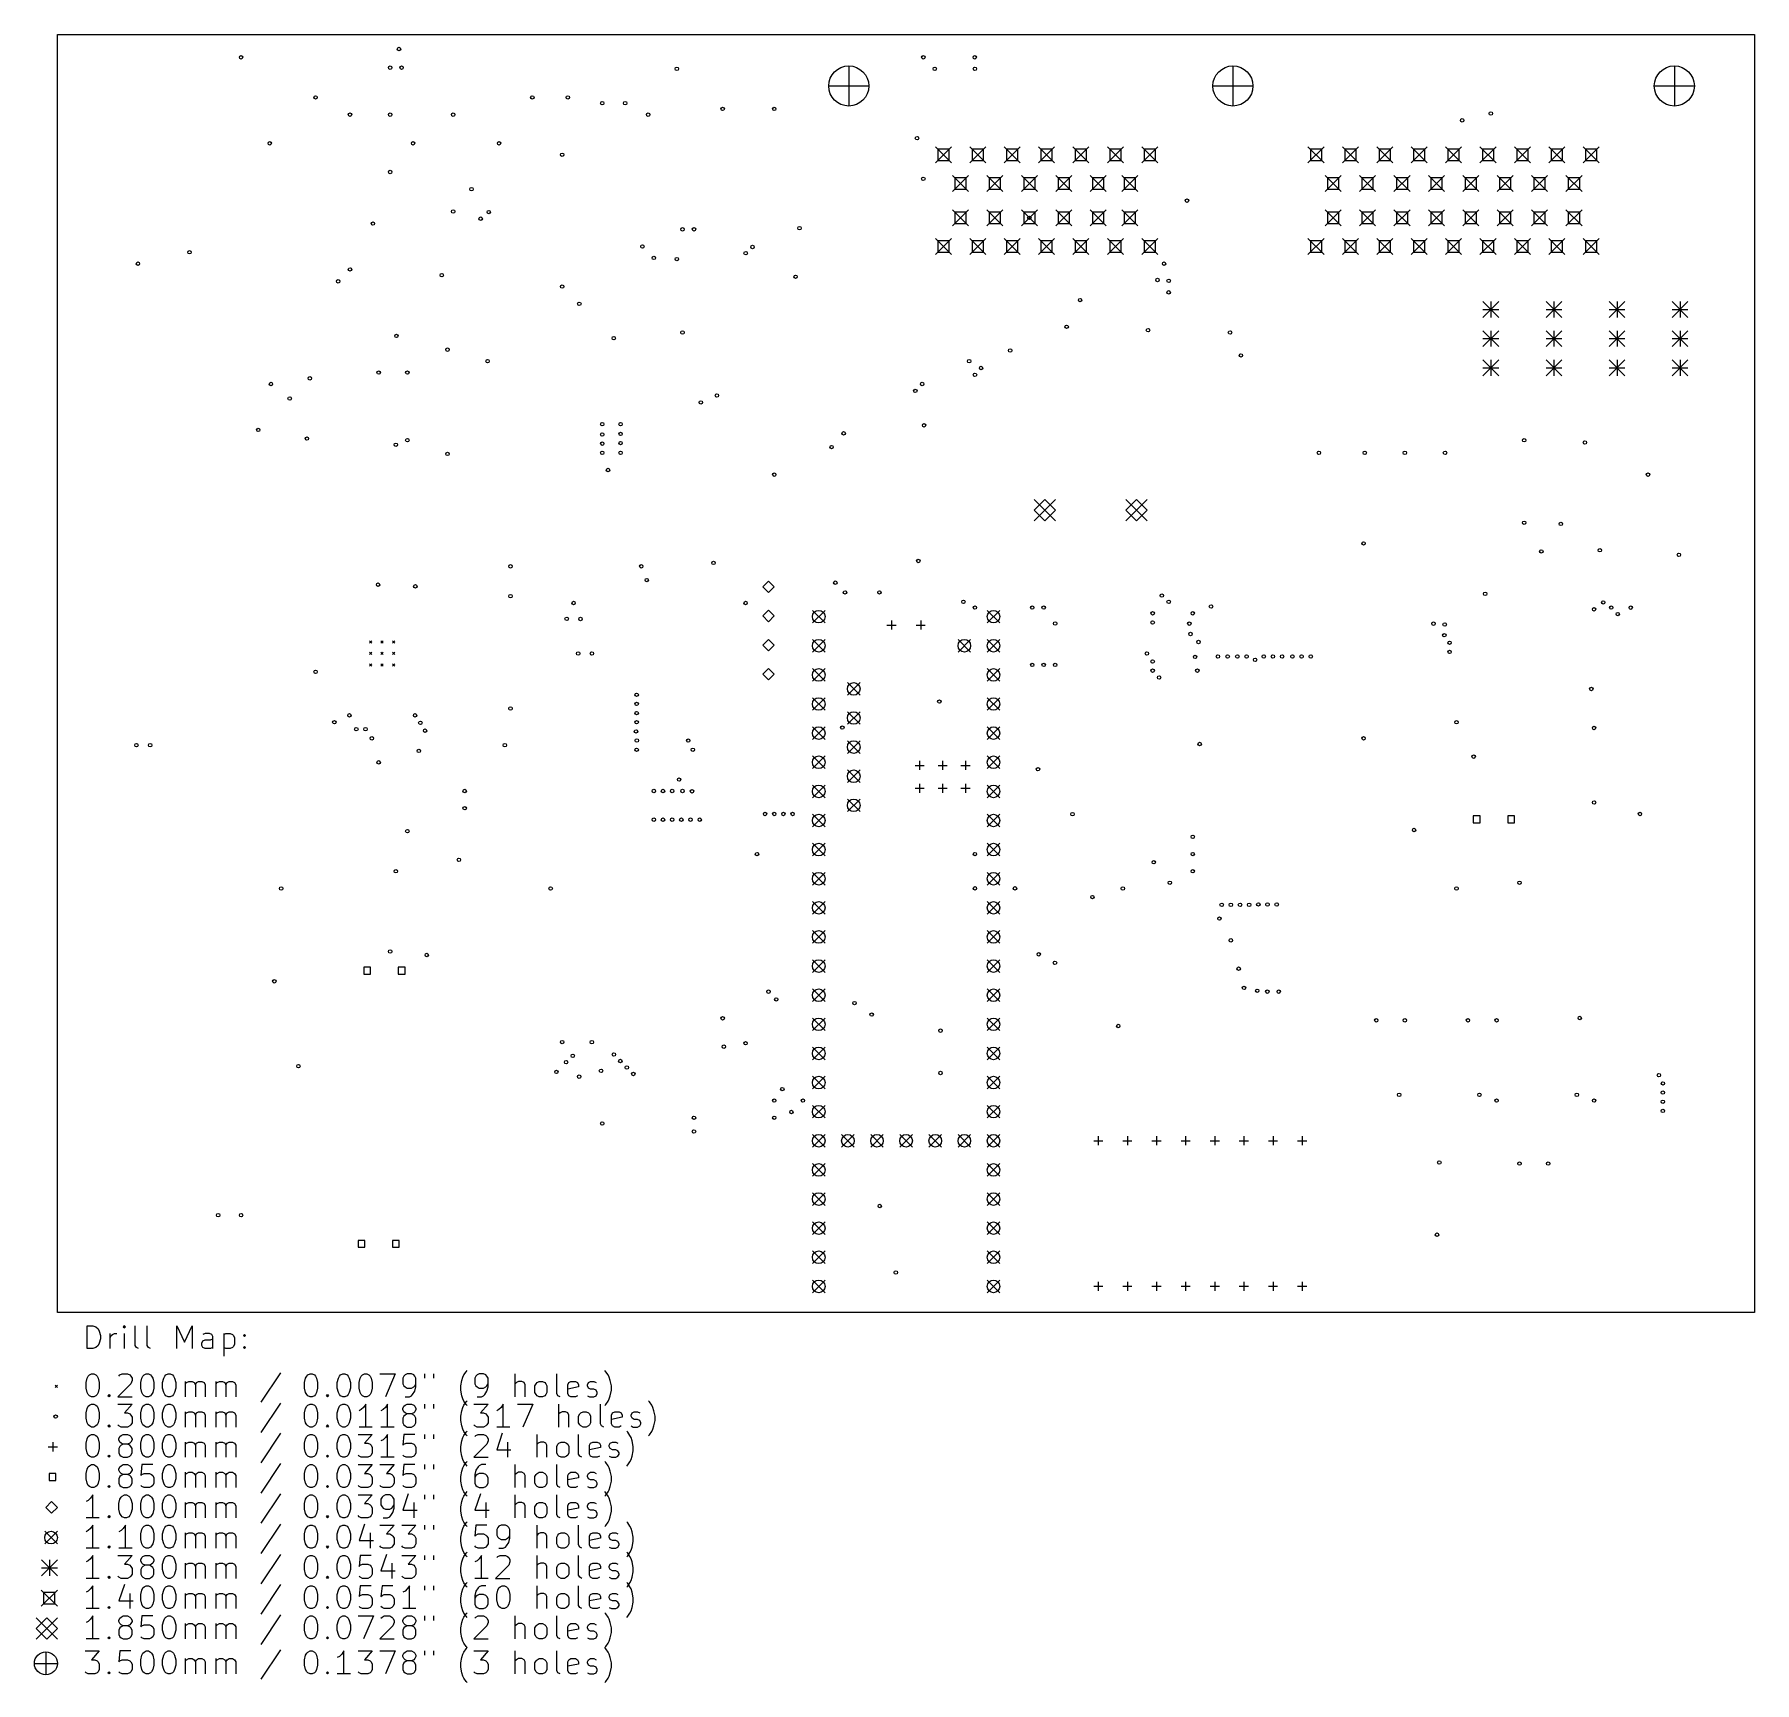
# Model space of a CAD drawing. Extents: x 63 to 213, y -176 to -32.
import ezdxf

# ---------------------------------------------------------------- set-up
doc = ezdxf.new("R2010")
doc.units = 0
doc.layers.add('BLACK', color=7, linetype='CONTINUOUS')

msp = doc.modelspace()

# ---------------------------------------------------------------- linework, layer by layer
at = {"layer": 'BLACK', "linetype": 'CONTINUOUS'}
for p, q in [((65, -32), (213, -32)), ((65, -143.5), (65, -32)), ((213, -32), (213, -143.5)), ((134, -34.75), (134, -38.25)), ((167.5, -34.75), (167.5, -38.25)), ((206, -34.75), (206, -38.25)), ((132.25, -36.5), (135.75, -36.5)), ((165.75, -36.5), (169.25, -36.5)), ((204.25, -36.5), (207.75, -36.5)), ((141.55, -41.8), (142.95, -43.2)), ((142.95, -41.8), (141.55, -43.2)), ((142.744979, -42.005021), (141.755021, -42.005021)), ((141.755021, -42.005021), (141.755021, -42.994979)), ((142.744979, -42.994979), (142.744979, -42.005021)), ((144.55, -41.8), (145.95, -43.2)), ((145.95, -41.8), (144.55, -43.2)), ((145.744979, -42.005021), (144.755021, -42.005021)), ((144.755021, -42.005021), (144.755021, -42.994979)), ((145.744979, -42.994979), (145.744979, -42.005021)), ((147.55, -41.8), (148.95, -43.2)), ((148.95, -41.8), (147.55, -43.2)), ((148.744979, -42.005021), (147.755021, -42.005021)), ((147.755021, -42.005021), (147.755021, -42.994979)), ((148.744979, -42.994979), (148.744979, -42.005021)), ((150.55, -41.8), (151.95, -43.2)), ((151.95, -41.8), (150.55, -43.2)), ((151.744979, -42.005021), (150.755021, -42.005021)), ((150.755021, -42.005021), (150.755021, -42.994979)), ((151.744979, -42.994979), (151.744979, -42.005021)), ((153.55, -41.8), (154.95, -43.2)), ((154.95, -41.8), (153.55, -43.2)), ((154.744979, -42.005021), (153.755021, -42.005021)), ((153.755021, -42.005021), (153.755021, -42.994979)), ((154.744979, -42.994979), (154.744979, -42.005021)), ((156.55, -41.8), (157.95, -43.2)), ((157.95, -41.8), (156.55, -43.2)), ((157.744979, -42.005021), (156.755021, -42.005021)), ((156.755021, -42.005021), (156.755021, -42.994979)), ((157.744979, -42.994979), (157.744979, -42.005021)), ((159.55, -41.8), (160.95, -43.2)), ((160.95, -41.8), (159.55, -43.2)), ((160.744979, -42.005021), (159.755021, -42.005021)), ((159.755021, -42.005021), (159.755021, -42.994979)), ((160.744979, -42.994979), (160.744979, -42.005021)), ((174.05, -41.8), (175.45, -43.2)), ((175.45, -41.8), (174.05, -43.2)), ((175.244979, -42.005021), (174.255021, -42.005021)), ((174.255021, -42.005021), (174.255021, -42.994979)), ((175.244979, -42.994979), (175.244979, -42.005021)), ((177.05, -41.8), (178.45, -43.2)), ((178.45, -41.8), (177.05, -43.2)), ((178.244979, -42.005021), (177.255021, -42.005021)), ((177.255021, -42.005021), (177.255021, -42.994979)), ((178.244979, -42.994979), (178.244979, -42.005021)), ((180.05, -41.8), (181.45, -43.2)), ((181.45, -41.8), (180.05, -43.2)), ((181.244979, -42.005021), (180.255021, -42.005021)), ((180.255021, -42.005021), (180.255021, -42.994979)), ((181.244979, -42.994979), (181.244979, -42.005021)), ((183.05, -41.8), (184.45, -43.2)), ((184.45, -41.8), (183.05, -43.2)), ((184.244979, -42.005021), (183.255021, -42.005021)), ((183.255021, -42.005021), (183.255021, -42.994979)), ((184.244979, -42.994979), (184.244979, -42.005021)), ((186.05, -41.8), (187.45, -43.2)), ((187.45, -41.8), (186.05, -43.2)), ((187.244979, -42.005021), (186.255021, -42.005021)), ((186.255021, -42.005021), (186.255021, -42.994979)), ((187.244979, -42.994979), (187.244979, -42.005021)), ((189.05, -41.8), (190.45, -43.2)), ((190.45, -41.8), (189.05, -43.2)), ((190.244979, -42.005021), (189.255021, -42.005021)), ((189.255021, -42.005021), (189.255021, -42.994979)), ((190.244979, -42.994979), (190.244979, -42.005021)), ((192.05, -41.8), (193.45, -43.2)), ((193.45, -41.8), (192.05, -43.2)), ((193.244979, -42.005021), (192.255021, -42.005021)), ((192.255021, -42.005021), (192.255021, -42.994979)), ((193.244979, -42.994979), (193.244979, -42.005021)), ((195.05, -41.8), (196.45, -43.2)), ((196.45, -41.8), (195.05, -43.2)), ((196.244979, -42.005021), (195.255021, -42.005021)), ((195.255021, -42.005021), (195.255021, -42.994979)), ((196.244979, -42.994979), (196.244979, -42.005021)), ((198.05, -41.8), (199.45, -43.2)), ((199.45, -41.8), (198.05, -43.2)), ((199.244979, -42.005021), (198.255021, -42.005021)), ((198.255021, -42.005021), (198.255021, -42.994979)), ((199.244979, -42.994979), (199.244979, -42.005021)), ((141.755021, -42.994979), (142.744979, -42.994979)), ((144.755021, -42.994979), (145.744979, -42.994979)), ((147.755021, -42.994979), (148.744979, -42.994979)), ((150.755021, -42.994979), (151.744979, -42.994979)), ((153.755021, -42.994979), (154.744979, -42.994979)), ((156.755021, -42.994979), (157.744979, -42.994979)), ((159.755021, -42.994979), (160.744979, -42.994979)), ((174.255021, -42.994979), (175.244979, -42.994979)), ((177.255021, -42.994979), (178.244979, -42.994979)), ((180.255021, -42.994979), (181.244979, -42.994979)), ((183.255021, -42.994979), (184.244979, -42.994979)), ((186.255021, -42.994979), (187.244979, -42.994979)), ((189.255021, -42.994979), (190.244979, -42.994979)), ((192.255021, -42.994979), (193.244979, -42.994979)), ((195.255021, -42.994979), (196.244979, -42.994979)), ((198.255021, -42.994979), (199.244979, -42.994979)), ((143.05, -44.3), (144.45, -45.7)), ((144.45, -44.3), (143.05, -45.7)), ((144.244979, -44.505021), (143.255021, -44.505021)), ((143.255021, -44.505021), (143.255021, -45.494979)), ((144.244979, -45.494979), (144.244979, -44.505021)), ((146.05, -44.3), (147.45, -45.7)), ((147.45, -44.3), (146.05, -45.7)), ((147.244979, -44.505021), (146.255021, -44.505021)), ((146.255021, -44.505021), (146.255021, -45.494979)), ((147.244979, -45.494979), (147.244979, -44.505021)), ((149.05, -44.3), (150.45, -45.7)), ((150.45, -44.3), (149.05, -45.7)), ((150.244979, -44.505021), (149.255021, -44.505021)), ((149.255021, -44.505021), (149.255021, -45.494979)), ((150.244979, -45.494979), (150.244979, -44.505021)), ((152.05, -44.3), (153.45, -45.7)), ((153.45, -44.3), (152.05, -45.7)), ((153.244979, -44.505021), (152.255021, -44.505021)), ((152.255021, -44.505021), (152.255021, -45.494979)), ((153.244979, -45.494979), (153.244979, -44.505021)), ((155.05, -44.3), (156.45, -45.7)), ((156.45, -44.3), (155.05, -45.7)), ((156.244979, -44.505021), (155.255021, -44.505021)), ((155.255021, -44.505021), (155.255021, -45.494979)), ((156.244979, -45.494979), (156.244979, -44.505021)), ((157.8, -44.3), (159.2, -45.7)), ((159.2, -44.3), (157.8, -45.7)), ((158.994979, -44.505021), (158.005021, -44.505021)), ((158.005021, -44.505021), (158.005021, -45.494979)), ((158.994979, -45.494979), (158.994979, -44.505021)), ((175.55, -44.3), (176.95, -45.7)), ((176.95, -44.3), (175.55, -45.7)), ((176.744979, -44.505021), (175.755021, -44.505021)), ((175.755021, -44.505021), (175.755021, -45.494979)), ((176.744979, -45.494979), (176.744979, -44.505021)), ((178.55, -44.3), (179.95, -45.7)), ((179.95, -44.3), (178.55, -45.7)), ((179.744979, -44.505021), (178.755021, -44.505021)), ((178.755021, -44.505021), (178.755021, -45.494979)), ((179.744979, -45.494979), (179.744979, -44.505021)), ((181.55, -44.3), (182.95, -45.7)), ((182.95, -44.3), (181.55, -45.7)), ((182.744979, -44.505021), (181.755021, -44.505021)), ((181.755021, -44.505021), (181.755021, -45.494979)), ((182.744979, -45.494979), (182.744979, -44.505021)), ((184.55, -44.3), (185.95, -45.7)), ((185.95, -44.3), (184.55, -45.7)), ((185.744979, -44.505021), (184.755021, -44.505021)), ((184.755021, -44.505021), (184.755021, -45.494979)), ((185.744979, -45.494979), (185.744979, -44.505021)), ((187.55, -44.3), (188.95, -45.7)), ((188.95, -44.3), (187.55, -45.7)), ((188.744979, -44.505021), (187.755021, -44.505021)), ((187.755021, -44.505021), (187.755021, -45.494979)), ((188.744979, -45.494979), (188.744979, -44.505021)), ((190.55, -44.3), (191.95, -45.7)), ((191.95, -44.3), (190.55, -45.7)), ((191.744979, -44.505021), (190.755021, -44.505021)), ((190.755021, -44.505021), (190.755021, -45.494979)), ((191.744979, -45.494979), (191.744979, -44.505021)), ((193.55, -44.3), (194.95, -45.7)), ((194.95, -44.3), (193.55, -45.7)), ((194.744979, -44.505021), (193.755021, -44.505021)), ((193.755021, -44.505021), (193.755021, -45.494979)), ((194.744979, -45.494979), (194.744979, -44.505021)), ((196.55, -44.3), (197.95, -45.7)), ((197.95, -44.3), (196.55, -45.7)), ((197.744979, -44.505021), (196.755021, -44.505021)), ((196.755021, -44.505021), (196.755021, -45.494979)), ((197.744979, -45.494979), (197.744979, -44.505021)), ((143.255021, -45.494979), (144.244979, -45.494979)), ((146.255021, -45.494979), (147.244979, -45.494979)), ((149.255021, -45.494979), (150.244979, -45.494979)), ((152.255021, -45.494979), (153.244979, -45.494979)), ((155.255021, -45.494979), (156.244979, -45.494979)), ((158.005021, -45.494979), (158.994979, -45.494979)), ((175.755021, -45.494979), (176.744979, -45.494979)), ((178.755021, -45.494979), (179.744979, -45.494979)), ((181.755021, -45.494979), (182.744979, -45.494979)), ((184.755021, -45.494979), (185.744979, -45.494979)), ((187.755021, -45.494979), (188.744979, -45.494979)), ((190.755021, -45.494979), (191.744979, -45.494979)), ((193.755021, -45.494979), (194.744979, -45.494979)), ((196.755021, -45.494979), (197.744979, -45.494979)), ((143.05, -47.3), (144.45, -48.7)), ((144.45, -47.3), (143.05, -48.7)), ((144.244979, -47.505021), (143.255021, -47.505021)), ((143.255021, -47.505021), (143.255021, -48.494979)), ((144.244979, -48.494979), (144.244979, -47.505021)), ((146.05, -47.3), (147.45, -48.7)), ((147.45, -47.3), (146.05, -48.7)), ((147.244979, -47.505021), (146.255021, -47.505021)), ((146.255021, -47.505021), (146.255021, -48.494979)), ((147.244979, -48.494979), (147.244979, -47.505021)), ((149.05, -47.3), (150.45, -48.7)), ((150.45, -47.3), (149.05, -48.7)), ((150.244979, -47.505021), (149.255021, -47.505021)), ((149.255021, -47.505021), (149.255021, -48.494979)), ((150.244979, -48.494979), (150.244979, -47.505021)), ((152.05, -47.3), (153.45, -48.7)), ((153.45, -47.3), (152.05, -48.7)), ((153.244979, -47.505021), (152.255021, -47.505021)), ((152.255021, -47.505021), (152.255021, -48.494979)), ((153.244979, -48.494979), (153.244979, -47.505021)), ((155.05, -47.3), (156.45, -48.7)), ((156.45, -47.3), (155.05, -48.7)), ((156.244979, -47.505021), (155.255021, -47.505021)), ((155.255021, -47.505021), (155.255021, -48.494979)), ((156.244979, -48.494979), (156.244979, -47.505021)), ((157.8, -47.3), (159.2, -48.7)), ((159.2, -47.3), (157.8, -48.7)), ((158.994979, -47.505021), (158.005021, -47.505021)), ((158.005021, -47.505021), (158.005021, -48.494979)), ((158.994979, -48.494979), (158.994979, -47.505021)), ((175.55, -47.3), (176.95, -48.7)), ((176.95, -47.3), (175.55, -48.7)), ((176.744979, -47.505021), (175.755021, -47.505021)), ((175.755021, -47.505021), (175.755021, -48.494979)), ((176.744979, -48.494979), (176.744979, -47.505021)), ((178.55, -47.3), (179.95, -48.7)), ((179.95, -47.3), (178.55, -48.7)), ((179.744979, -47.505021), (178.755021, -47.505021)), ((178.755021, -47.505021), (178.755021, -48.494979)), ((179.744979, -48.494979), (179.744979, -47.505021)), ((181.55, -47.3), (182.95, -48.7)), ((182.95, -47.3), (181.55, -48.7)), ((182.744979, -47.505021), (181.755021, -47.505021)), ((181.755021, -47.505021), (181.755021, -48.494979)), ((182.744979, -48.494979), (182.744979, -47.505021)), ((184.55, -47.3), (185.95, -48.7)), ((185.95, -47.3), (184.55, -48.7)), ((185.744979, -47.505021), (184.755021, -47.505021)), ((184.755021, -47.505021), (184.755021, -48.494979)), ((185.744979, -48.494979), (185.744979, -47.505021)), ((187.55, -47.3), (188.95, -48.7)), ((188.95, -47.3), (187.55, -48.7)), ((188.744979, -47.505021), (187.755021, -47.505021)), ((187.755021, -47.505021), (187.755021, -48.494979)), ((188.744979, -48.494979), (188.744979, -47.505021)), ((190.55, -47.3), (191.95, -48.7)), ((191.95, -47.3), (190.55, -48.7)), ((191.744979, -47.505021), (190.755021, -47.505021)), ((190.755021, -47.505021), (190.755021, -48.494979)), ((191.744979, -48.494979), (191.744979, -47.505021)), ((193.55, -47.3), (194.95, -48.7)), ((194.95, -47.3), (193.55, -48.7)), ((194.744979, -47.505021), (193.755021, -47.505021)), ((193.755021, -47.505021), (193.755021, -48.494979)), ((194.744979, -48.494979), (194.744979, -47.505021)), ((196.55, -47.3), (197.95, -48.7)), ((197.95, -47.3), (196.55, -48.7)), ((197.744979, -47.505021), (196.755021, -47.505021)), ((196.755021, -47.505021), (196.755021, -48.494979)), ((197.744979, -48.494979), (197.744979, -47.505021)), ((143.255021, -48.494979), (144.244979, -48.494979)), ((146.255021, -48.494979), (147.244979, -48.494979)), ((149.255021, -48.494979), (150.244979, -48.494979)), ((152.255021, -48.494979), (153.244979, -48.494979)), ((155.255021, -48.494979), (156.244979, -48.494979)), ((158.005021, -48.494979), (158.994979, -48.494979)), ((175.755021, -48.494979), (176.744979, -48.494979)), ((178.755021, -48.494979), (179.744979, -48.494979)), ((181.755021, -48.494979), (182.744979, -48.494979)), ((184.755021, -48.494979), (185.744979, -48.494979)), ((187.755021, -48.494979), (188.744979, -48.494979)), ((190.755021, -48.494979), (191.744979, -48.494979)), ((193.755021, -48.494979), (194.744979, -48.494979)), ((196.755021, -48.494979), (197.744979, -48.494979)), ((141.55, -49.8), (142.95, -51.2)), ((142.95, -49.8), (141.55, -51.2)), ((142.744979, -50.005021), (141.755021, -50.005021)), ((141.755021, -50.005021), (141.755021, -50.994979)), ((141.755021, -50.994979), (142.744979, -50.994979)), ((142.744979, -50.994979), (142.744979, -50.005021)), ((144.55, -49.8), (145.95, -51.2)), ((145.95, -49.8), (144.55, -51.2)), ((145.744979, -50.005021), (144.755021, -50.005021)), ((144.755021, -50.005021), (144.755021, -50.994979)), ((144.755021, -50.994979), (145.744979, -50.994979)), ((145.744979, -50.994979), (145.744979, -50.005021)), ((147.55, -49.8), (148.95, -51.2)), ((148.95, -49.8), (147.55, -51.2)), ((148.744979, -50.005021), (147.755021, -50.005021)), ((147.755021, -50.005021), (147.755021, -50.994979)), ((147.755021, -50.994979), (148.744979, -50.994979)), ((148.744979, -50.994979), (148.744979, -50.005021)), ((150.55, -49.8), (151.95, -51.2)), ((151.95, -49.8), (150.55, -51.2)), ((151.744979, -50.005021), (150.755021, -50.005021)), ((150.755021, -50.005021), (150.755021, -50.994979)), ((150.755021, -50.994979), (151.744979, -50.994979)), ((151.744979, -50.994979), (151.744979, -50.005021)), ((153.55, -49.8), (154.95, -51.2)), ((154.95, -49.8), (153.55, -51.2)), ((154.744979, -50.005021), (153.755021, -50.005021)), ((153.755021, -50.005021), (153.755021, -50.994979)), ((153.755021, -50.994979), (154.744979, -50.994979)), ((154.744979, -50.994979), (154.744979, -50.005021)), ((156.55, -49.8), (157.95, -51.2)), ((157.95, -49.8), (156.55, -51.2)), ((157.744979, -50.005021), (156.755021, -50.005021)), ((156.755021, -50.005021), (156.755021, -50.994979)), ((156.755021, -50.994979), (157.744979, -50.994979)), ((157.744979, -50.994979), (157.744979, -50.005021)), ((159.55, -49.8), (160.95, -51.2)), ((160.95, -49.8), (159.55, -51.2)), ((160.744979, -50.005021), (159.755021, -50.005021)), ((159.755021, -50.005021), (159.755021, -50.994979)), ((159.755021, -50.994979), (160.744979, -50.994979)), ((160.744979, -50.994979), (160.744979, -50.005021)), ((174.05, -49.8), (175.45, -51.2)), ((175.45, -49.8), (174.05, -51.2)), ((175.244979, -50.005021), (174.255021, -50.005021)), ((174.255021, -50.005021), (174.255021, -50.994979)), ((174.255021, -50.994979), (175.244979, -50.994979)), ((175.244979, -50.994979), (175.244979, -50.005021)), ((177.05, -49.8), (178.45, -51.2)), ((178.45, -49.8), (177.05, -51.2)), ((178.244979, -50.005021), (177.255021, -50.005021)), ((177.255021, -50.005021), (177.255021, -50.994979)), ((177.255021, -50.994979), (178.244979, -50.994979)), ((178.244979, -50.994979), (178.244979, -50.005021)), ((180.05, -49.8), (181.45, -51.2)), ((181.45, -49.8), (180.05, -51.2)), ((181.244979, -50.005021), (180.255021, -50.005021)), ((180.255021, -50.005021), (180.255021, -50.994979)), ((180.255021, -50.994979), (181.244979, -50.994979)), ((181.244979, -50.994979), (181.244979, -50.005021)), ((183.05, -49.8), (184.45, -51.2)), ((184.45, -49.8), (183.05, -51.2)), ((184.244979, -50.005021), (183.255021, -50.005021)), ((183.255021, -50.005021), (183.255021, -50.994979)), ((183.255021, -50.994979), (184.244979, -50.994979)), ((184.244979, -50.994979), (184.244979, -50.005021)), ((186.05, -49.8), (187.45, -51.2)), ((187.45, -49.8), (186.05, -51.2)), ((187.244979, -50.005021), (186.255021, -50.005021)), ((186.255021, -50.005021), (186.255021, -50.994979)), ((186.255021, -50.994979), (187.244979, -50.994979)), ((187.244979, -50.994979), (187.244979, -50.005021)), ((189.05, -49.8), (190.45, -51.2)), ((190.45, -49.8), (189.05, -51.2)), ((190.244979, -50.005021), (189.255021, -50.005021)), ((189.255021, -50.005021), (189.255021, -50.994979)), ((189.255021, -50.994979), (190.244979, -50.994979)), ((190.244979, -50.994979), (190.244979, -50.005021)), ((192.05, -49.8), (193.45, -51.2)), ((193.45, -49.8), (192.05, -51.2)), ((193.244979, -50.005021), (192.255021, -50.005021)), ((192.255021, -50.005021), (192.255021, -50.994979)), ((192.255021, -50.994979), (193.244979, -50.994979)), ((193.244979, -50.994979), (193.244979, -50.005021)), ((195.05, -49.8), (196.45, -51.2)), ((196.45, -49.8), (195.05, -51.2)), ((196.244979, -50.005021), (195.255021, -50.005021)), ((195.255021, -50.005021), (195.255021, -50.994979)), ((195.255021, -50.994979), (196.244979, -50.994979)), ((196.244979, -50.994979), (196.244979, -50.005021)), ((198.05, -49.8), (199.45, -51.2)), ((199.45, -49.8), (198.05, -51.2)), ((199.244979, -50.005021), (198.255021, -50.005021)), ((198.255021, -50.005021), (198.255021, -50.994979)), ((198.255021, -50.994979), (199.244979, -50.994979)), ((199.244979, -50.994979), (199.244979, -50.005021)), ((189.31, -55.31), (190.69, -56.69)), ((190.69, -55.31), (189.31, -56.69)), ((190, -55.31), (190, -56.69)), ((194.81, -55.31), (196.19, -56.69)), ((196.19, -55.31), (194.81, -56.69)), ((195.5, -55.31), (195.5, -56.69)), ((200.31, -55.31), (201.69, -56.69)), ((201.69, -55.31), (200.31, -56.69)), ((201, -55.31), (201, -56.69)), ((205.81, -55.31), (207.19, -56.69)), ((207.19, -55.31), (205.81, -56.69)), ((206.5, -55.31), (206.5, -56.69)), ((189.31, -56), (190.69, -56)), ((194.81, -56), (196.19, -56)), ((200.31, -56), (201.69, -56)), ((205.81, -56), (207.19, -56)), ((189.31, -57.85), (190.69, -59.23)), ((190.69, -57.85), (189.31, -59.23)), ((190, -57.85), (190, -59.23)), ((194.81, -57.85), (196.19, -59.23)), ((196.19, -57.85), (194.81, -59.23)), ((195.5, -57.85), (195.5, -59.23)), ((200.31, -57.85), (201.69, -59.23)), ((201.69, -57.85), (200.31, -59.23)), ((201, -57.85), (201, -59.23)), ((205.81, -57.85), (207.19, -59.23)), ((207.19, -57.85), (205.81, -59.23)), ((206.5, -57.85), (206.5, -59.23)), ((189.31, -58.54), (190.69, -58.54)), ((194.81, -58.54), (196.19, -58.54)), ((200.31, -58.54), (201.69, -58.54)), ((205.81, -58.54), (207.19, -58.54)), ((189.31, -60.39), (190.69, -61.77)), ((190.69, -60.39), (189.31, -61.77)), ((189.31, -61.08), (190.69, -61.08)), ((190, -60.39), (190, -61.77)), ((194.81, -60.39), (196.19, -61.77)), ((196.19, -60.39), (194.81, -61.77)), ((194.81, -61.08), (196.19, -61.08)), ((195.5, -60.39), (195.5, -61.77)), ((200.31, -60.39), (201.69, -61.77)), ((201.69, -60.39), (200.31, -61.77)), ((200.31, -61.08), (201.69, -61.08)), ((201, -60.39), (201, -61.77)), ((205.81, -60.39), (207.19, -61.77)), ((207.19, -60.39), (205.81, -61.77)), ((205.81, -61.08), (207.19, -61.08)), ((206.5, -60.39), (206.5, -61.77)), ((150.175, -72.575), (152.025, -74.425)), ((152.025, -72.575), (150.175, -74.425)), ((151.1, -72.575), (150.175, -73.5)), ((150.175, -73.5), (151.1, -74.425)), ((152.025, -73.5), (151.1, -72.575)), ((151.1, -74.425), (152.025, -73.5)), ((158.175, -72.575), (160.025, -74.425)), ((160.025, -72.575), (158.175, -74.425)), ((159.1, -72.575), (158.175, -73.5)), ((158.175, -73.5), (159.1, -74.425)), ((160.025, -73.5), (159.1, -72.575)), ((159.1, -74.425), (160.025, -73.5)), ((127, -79.69), (126.5, -80.19)), ((126.5, -80.19), (127, -80.69)), ((127.5, -80.19), (127, -79.69)), ((127, -80.69), (127.5, -80.19)), ((127, -82.23), (126.5, -82.73)), ((127.5, -82.73), (127, -82.23)), ((130.83, -82.24), (131.93, -83.34)), ((131.93, -82.24), (130.83, -83.34)), ((146.07, -82.24), (147.17, -83.34)), ((147.17, -82.24), (146.07, -83.34)), ((126.5, -82.73), (127, -83.23)), ((127, -83.23), (127.5, -82.73)), ((137.33, -83.52), (138.13, -83.52)), ((137.73, -83.12), (137.73, -83.92)), ((139.87, -83.52), (140.67, -83.52)), ((140.27, -83.12), (140.27, -83.92)), ((92.2, -84.9), (92.4, -85.1)), ((92.4, -84.9), (92.2, -85.1)), ((93.2, -84.9), (93.4, -85.1)), ((93.4, -84.9), (93.2, -85.1)), ((94.2, -84.9), (94.4, -85.1)), ((94.4, -84.9), (94.2, -85.1)), ((127, -84.77), (126.5, -85.27)), ((126.5, -85.27), (127, -85.77)), ((127.5, -85.27), (127, -84.77)), ((127, -85.77), (127.5, -85.27)), ((130.83, -84.78), (131.93, -85.88)), ((131.93, -84.78), (130.83, -85.88)), ((143.53, -84.78), (144.63, -85.88)), ((144.63, -84.78), (143.53, -85.88)), ((146.07, -84.78), (147.17, -85.88)), ((147.17, -84.78), (146.07, -85.88)), ((92.2, -85.9), (92.4, -86.1)), ((92.4, -85.9), (92.2, -86.1)), ((92.2, -86.9), (92.4, -87.1)), ((92.4, -86.9), (92.2, -87.1)), ((93.2, -85.9), (93.4, -86.1)), ((93.4, -85.9), (93.2, -86.1)), ((93.2, -86.9), (93.4, -87.1)), ((93.4, -86.9), (93.2, -87.1)), ((94.2, -85.9), (94.4, -86.1)), ((94.4, -85.9), (94.2, -86.1)), ((94.2, -86.9), (94.4, -87.1)), ((94.4, -86.9), (94.2, -87.1)), ((127, -87.31), (126.5, -87.81)), ((126.5, -87.81), (127, -88.31)), ((127.5, -87.81), (127, -87.31)), ((127, -88.31), (127.5, -87.81)), ((130.83, -87.32), (131.93, -88.42)), ((131.93, -87.32), (130.83, -88.42)), ((146.07, -87.32), (147.17, -88.42)), ((147.17, -87.32), (146.07, -88.42)), ((130.83, -89.86), (131.93, -90.96)), ((131.93, -89.86), (130.83, -90.96)), ((133.8808, -88.5392), (134.9808, -89.6392)), ((134.9808, -88.5392), (133.8808, -89.6392)), ((146.07, -89.86), (147.17, -90.96)), ((147.17, -89.86), (146.07, -90.96)), ((133.8808, -91.0792), (134.9808, -92.1792)), ((134.9808, -91.0792), (133.8808, -92.1792)), ((130.83, -92.4), (131.93, -93.5)), ((131.93, -92.4), (130.83, -93.5)), ((146.07, -92.4), (147.17, -93.5)), ((147.17, -92.4), (146.07, -93.5)), ((133.8808, -93.6192), (134.9808, -94.7192)), ((134.9808, -93.6192), (133.8808, -94.7192)), ((130.83, -94.94), (131.93, -96.04)), ((131.93, -94.94), (130.83, -96.04)), ((139.7816, -95.76), (140.5816, -95.76)), ((140.1816, -95.36), (140.1816, -96.16)), ((141.7816, -95.76), (142.5816, -95.76)), ((142.1816, -95.36), (142.1816, -96.16)), ((143.7816, -95.76), (144.5816, -95.76)), ((144.1816, -95.36), (144.1816, -96.16)), ((146.07, -94.94), (147.17, -96.04)), ((147.17, -94.94), (146.07, -96.04)), ((130.83, -97.48), (131.93, -98.58)), ((131.93, -97.48), (130.83, -98.58)), ((133.8808, -96.1592), (134.9808, -97.2592)), ((134.9808, -96.1592), (133.8808, -97.2592)), ((140.1816, -97.36), (140.1816, -98.16)), ((142.1816, -97.36), (142.1816, -98.16)), ((144.1816, -97.36), (144.1816, -98.16)), ((146.07, -97.48), (147.17, -98.58)), ((147.17, -97.48), (146.07, -98.58)), ((133.8808, -98.6992), (134.9808, -99.7992)), ((134.9808, -98.6992), (133.8808, -99.7992)), ((139.7816, -97.76), (140.5816, -97.76)), ((141.7816, -97.76), (142.5816, -97.76)), ((143.7816, -97.76), (144.5816, -97.76)), ((130.83, -100.02), (131.93, -101.12)), ((131.93, -100.02), (130.83, -101.12)), ((146.07, -100.02), (147.17, -101.12)), ((147.17, -100.02), (146.07, -101.12)), ((189.065523, -100.174477), (188.464477, -100.174477)), ((188.464477, -100.174477), (188.464477, -100.775523)), ((189.065523, -100.775523), (189.065523, -100.174477)), ((192.065523, -100.174477), (191.464477, -100.174477)), ((191.464477, -100.174477), (191.464477, -100.775523)), ((192.065523, -100.775523), (192.065523, -100.174477)), ((188.464477, -100.775523), (189.065523, -100.775523)), ((191.464477, -100.775523), (192.065523, -100.775523)), ((130.83, -102.56), (131.93, -103.66)), ((131.93, -102.56), (130.83, -103.66)), ((146.07, -102.56), (147.17, -103.66)), ((147.17, -102.56), (146.07, -103.66)), ((130.83, -105.1), (131.93, -106.2)), ((131.93, -105.1), (130.83, -106.2)), ((146.07, -105.1), (147.17, -106.2)), ((147.17, -105.1), (146.07, -106.2)), ((130.83, -107.64), (131.93, -108.74)), ((131.93, -107.64), (130.83, -108.74)), ((146.07, -107.64), (147.17, -108.74)), ((147.17, -107.64), (146.07, -108.74)), ((130.83, -110.18), (131.93, -111.28)), ((131.93, -110.18), (130.83, -111.28)), ((146.07, -110.18), (147.17, -111.28)), ((147.17, -110.18), (146.07, -111.28)), ((92.300523, -113.374477), (91.699477, -113.374477)), ((91.699477, -113.374477), (91.699477, -113.975523)), ((91.699477, -113.975523), (92.300523, -113.975523)), ((92.300523, -113.975523), (92.300523, -113.374477)), ((95.300523, -113.374477), (94.699477, -113.374477)), ((94.699477, -113.374477), (94.699477, -113.975523)), ((94.699477, -113.975523), (95.300523, -113.975523)), ((95.300523, -113.975523), (95.300523, -113.374477)), ((130.83, -112.72), (131.93, -113.82)), ((131.93, -112.72), (130.83, -113.82)), ((146.07, -112.72), (147.17, -113.82)), ((147.17, -112.72), (146.07, -113.82)), ((130.83, -115.26), (131.93, -116.36)), ((131.93, -115.26), (130.83, -116.36)), ((146.07, -115.26), (147.17, -116.36)), ((147.17, -115.26), (146.07, -116.36)), ((130.83, -117.8), (131.93, -118.9)), ((131.93, -117.8), (130.83, -118.9)), ((146.07, -117.8), (147.17, -118.9)), ((147.17, -117.8), (146.07, -118.9)), ((130.83, -120.34), (131.93, -121.44)), ((131.93, -120.34), (130.83, -121.44)), ((146.07, -120.34), (147.17, -121.44)), ((147.17, -120.34), (146.07, -121.44)), ((130.83, -122.88), (131.93, -123.98)), ((131.93, -122.88), (130.83, -123.98)), ((146.07, -122.88), (147.17, -123.98)), ((147.17, -122.88), (146.07, -123.98)), ((130.83, -125.42), (131.93, -126.52)), ((131.93, -125.42), (130.83, -126.52)), ((146.07, -125.42), (147.17, -126.52)), ((147.17, -125.42), (146.07, -126.52)), ((130.83, -127.96), (131.93, -129.06)), ((131.93, -127.96), (130.83, -129.06)), ((133.37, -127.96), (134.47, -129.06)), ((134.47, -127.96), (133.37, -129.06)), ((135.91, -127.96), (137.01, -129.06)), ((137.01, -127.96), (135.91, -129.06)), ((138.45, -127.96), (139.55, -129.06)), ((139.55, -127.96), (138.45, -129.06)), ((140.99, -127.96), (142.09, -129.06)), ((142.09, -127.96), (140.99, -129.06)), ((143.53, -127.96), (144.63, -129.06)), ((144.63, -127.96), (143.53, -129.06)), ((146.07, -127.96), (147.17, -129.06)), ((147.17, -127.96), (146.07, -129.06)), ((155.36, -128.5), (156.16, -128.5)), ((155.76, -128.1), (155.76, -128.9)), ((157.9, -128.5), (158.7, -128.5)), ((158.3, -128.1), (158.3, -128.9)), ((160.44, -128.5), (161.24, -128.5)), ((160.84, -128.1), (160.84, -128.9)), ((162.98, -128.5), (163.78, -128.5)), ((163.38, -128.1), (163.38, -128.9)), ((165.52, -128.5), (166.32, -128.5)), ((165.92, -128.1), (165.92, -128.9)), ((168.06, -128.5), (168.86, -128.5)), ((168.46, -128.1), (168.46, -128.9)), ((170.6, -128.5), (171.4, -128.5)), ((171, -128.1), (171, -128.9)), ((173.14, -128.5), (173.94, -128.5)), ((173.54, -128.1), (173.54, -128.9)), ((130.83, -130.5), (131.93, -131.6)), ((131.93, -130.5), (130.83, -131.6)), ((146.07, -130.5), (147.17, -131.6)), ((147.17, -130.5), (146.07, -131.6)), ((130.83, -133.04), (131.93, -134.14)), ((131.93, -133.04), (130.83, -134.14)), ((146.07, -133.04), (147.17, -134.14)), ((147.17, -133.04), (146.07, -134.14)), ((130.83, -135.58), (131.93, -136.68)), ((131.93, -135.58), (130.83, -136.68)), ((146.07, -135.58), (147.17, -136.68)), ((147.17, -135.58), (146.07, -136.68)), ((91.800523, -137.199477), (91.199477, -137.199477)), ((91.199477, -137.199477), (91.199477, -137.800523)), ((91.199477, -137.800523), (91.800523, -137.800523)), ((91.800523, -137.800523), (91.800523, -137.199477)), ((94.800523, -137.199477), (94.199477, -137.199477)), ((94.199477, -137.199477), (94.199477, -137.800523)), ((94.199477, -137.800523), (94.800523, -137.800523)), ((94.800523, -137.800523), (94.800523, -137.199477)), ((130.83, -138.12), (131.93, -139.22)), ((131.93, -138.12), (130.83, -139.22)), ((146.07, -138.12), (147.17, -139.22)), ((147.17, -138.12), (146.07, -139.22)), ((130.83, -140.66), (131.93, -141.76)), ((131.93, -140.66), (130.83, -141.76)), ((146.07, -140.66), (147.17, -141.76)), ((147.17, -140.66), (146.07, -141.76)), ((155.76, -140.8), (155.76, -141.6)), ((158.3, -140.8), (158.3, -141.6)), ((160.84, -140.8), (160.84, -141.6)), ((163.38, -140.8), (163.38, -141.6)), ((165.92, -140.8), (165.92, -141.6)), ((168.46, -140.8), (168.46, -141.6)), ((171, -140.8), (171, -141.6)), ((173.54, -140.8), (173.54, -141.6)), ((155.36, -141.2), (156.16, -141.2)), ((157.9, -141.2), (158.7, -141.2)), ((160.44, -141.2), (161.24, -141.2)), ((162.98, -141.2), (163.78, -141.2)), ((165.52, -141.2), (166.32, -141.2)), ((168.06, -141.2), (168.86, -141.2)), ((170.6, -141.2), (171.4, -141.2)), ((173.14, -141.2), (173.94, -141.2)), ((213, -143.5), (65, -143.5)), ((67.582768, -146.639838), (67.582768, -144.639838)), ((67.582768, -144.639838), (68.058958, -144.639838)), ((68.058958, -144.639838), (68.344673, -144.735076)), ((68.344673, -144.735076), (68.535149, -144.925552)), ((68.535149, -144.925552), (68.630387, -145.116028)), ((68.630387, -145.116028), (68.725625, -145.49698)), ((68.725625, -145.49698), (68.725625, -145.782695)), ((69.582768, -146.639838), (69.582768, -145.306504)), ((69.582768, -145.687457), (69.678006, -145.49698)), ((69.678006, -145.49698), (69.773244, -145.401742)), ((69.773244, -145.401742), (69.96372, -145.306504)), ((69.96372, -145.306504), (70.154197, -145.306504)), ((70.820863, -144.639838), (70.725625, -144.735076)), ((70.725625, -144.735076), (70.820863, -144.830314)), ((70.916101, -144.735076), (70.820863, -144.639838)), ((70.820863, -144.639838), (70.820863, -144.830314)), ((70.820863, -144.830314), (70.916101, -144.735076)), ((70.820863, -146.639838), (70.820863, -145.306504)), ((71.773244, -146.354123), (71.773244, -144.639838)), ((72.820863, -146.354123), (72.820863, -144.639838)), ((75.392292, -146.639838), (75.392292, -144.639838)), ((75.392292, -144.639838), (76.058959, -146.068409)), ((76.058959, -146.068409), (76.725625, -144.639838)), ((76.725625, -144.639838), (76.725625, -146.639838)), ((77.868482, -145.306504), (77.678006, -145.401742)), ((78.249435, -145.306504), (77.868482, -145.306504)), ((78.439911, -145.401742), (78.249435, -145.306504)), ((78.535149, -145.592219), (78.439911, -145.401742)), ((79.48753, -145.306504), (79.48753, -147.306504)), ((79.48753, -145.401742), (79.678006, -145.306504)), ((79.678006, -145.306504), (80.058959, -145.306504)), ((80.058959, -145.306504), (80.249435, -145.401742)), ((80.249435, -145.401742), (80.344673, -145.49698)), ((80.344673, -145.49698), (80.439911, -145.687457)), ((81.201816, -145.49698), (81.297054, -145.401742)), ((81.297054, -145.592219), (81.201816, -145.49698)), ((81.297054, -145.401742), (81.392292, -145.49698)), ((81.297054, -145.401742), (81.297054, -145.592219)), ((81.392292, -145.49698), (81.297054, -145.592219)), ((68.058958, -146.639838), (67.582768, -146.639838)), ((68.344673, -146.5446), (68.058958, -146.639838)), ((68.535149, -146.354123), (68.344673, -146.5446)), ((68.630387, -146.163647), (68.535149, -146.354123)), ((68.725625, -145.782695), (68.630387, -146.163647)), ((71.868482, -146.5446), (71.773244, -146.354123)), ((72.058958, -146.639838), (71.868482, -146.5446)), ((72.916101, -146.5446), (72.820863, -146.354123)), ((73.106577, -146.639838), (72.916101, -146.5446)), ((77.582768, -146.163647), (77.678006, -145.973171)), ((77.582768, -146.354123), (77.582768, -146.163647)), ((77.678006, -146.5446), (77.582768, -146.354123)), ((77.678006, -145.973171), (77.868482, -145.877933)), ((77.868482, -146.639838), (77.678006, -146.5446)), ((77.868482, -145.877933), (78.344673, -145.877933)), ((78.344673, -146.639838), (77.868482, -146.639838)), ((78.344673, -145.877933), (78.535149, -145.782695)), ((78.535149, -146.5446), (78.344673, -146.639838)), ((78.535149, -146.639838), (78.535149, -145.592219)), ((79.678006, -146.639838), (79.48753, -146.5446)), ((80.058959, -146.639838), (79.678006, -146.639838)), ((80.249435, -146.5446), (80.058959, -146.639838)), ((80.344673, -146.449361), (80.249435, -146.5446)), ((80.439911, -146.258885), (80.344673, -146.449361)), ((80.439911, -145.687457), (80.439911, -146.258885)), ((81.201816, -146.5446), (81.297054, -146.449361)), ((81.297054, -146.639838), (81.201816, -146.5446)), ((81.297054, -146.449361), (81.392292, -146.5446)), ((81.297054, -146.449361), (81.297054, -146.639838)), ((81.392292, -146.5446), (81.297054, -146.639838)), ((64.775, -149.825), (64.975, -150.025)), ((64.975, -149.825), (64.775, -150.025)), ((67.48753, -149.601742), (67.582768, -149.22079)), ((67.48753, -150.077933), (67.48753, -149.601742)), ((67.582768, -149.22079), (67.678006, -149.030314)), ((67.678006, -149.030314), (67.773244, -148.935076)), ((67.773244, -148.935076), (67.96372, -148.839838)), ((67.96372, -148.839838), (68.154197, -148.839838)), ((68.154197, -148.839838), (68.344673, -148.935076)), ((68.344673, -148.935076), (68.439911, -149.030314)), ((68.439911, -149.030314), (68.535149, -149.22079)), ((68.535149, -149.22079), (68.630387, -149.601742)), ((68.630387, -149.601742), (68.630387, -150.077933)), ((71.392292, -149.69698), (70.249435, -150.839838)), ((70.344673, -149.030314), (70.439911, -148.935076)), ((70.439911, -148.935076), (70.630387, -148.839838)), ((70.630387, -148.839838), (71.106578, -148.839838)), ((71.106578, -148.839838), (71.297054, -148.935076)), ((71.297054, -148.935076), (71.392292, -149.030314)), ((71.392292, -149.030314), (71.48753, -149.22079)), ((71.48753, -149.411266), (71.392292, -149.69698)), ((71.48753, -149.22079), (71.48753, -149.411266)), ((72.249435, -149.601742), (72.344673, -149.22079)), ((72.249435, -150.077933), (72.249435, -149.601742)), ((72.344673, -149.22079), (72.439911, -149.030314)), ((72.439911, -149.030314), (72.535149, -148.935076)), ((72.535149, -148.935076), (72.725625, -148.839838)), ((72.725625, -148.839838), (72.916102, -148.839838)), ((72.916102, -148.839838), (73.106578, -148.935076)), ((73.106578, -148.935076), (73.201816, -149.030314)), ((73.201816, -149.030314), (73.297054, -149.22079)), ((73.297054, -149.22079), (73.392292, -149.601742)), ((73.392292, -149.601742), (73.392292, -150.077933)), ((74.154197, -149.601742), (74.249435, -149.22079)), ((74.154197, -150.077933), (74.154197, -149.601742)), ((74.249435, -149.22079), (74.344673, -149.030314)), ((74.344673, -149.030314), (74.439911, -148.935076)), ((74.439911, -148.935076), (74.630387, -148.839838)), ((74.630387, -148.839838), (74.820864, -148.839838)), ((74.820864, -148.839838), (75.01134, -148.935076)), ((75.01134, -148.935076), (75.106578, -149.030314)), ((75.106578, -149.030314), (75.201816, -149.22079)), ((75.201816, -149.22079), (75.297054, -149.601742)), ((75.297054, -149.601742), (75.297054, -150.077933)), ((76.154197, -150.839838), (76.154197, -149.506504)), ((76.154197, -149.69698), (76.249435, -149.601742)), ((76.249435, -149.601742), (76.439911, -149.506504)), ((76.439911, -149.506504), (76.725626, -149.506504)), ((76.725626, -149.506504), (76.916102, -149.601742)), ((76.916102, -149.601742), (77.01134, -149.792219)), ((77.01134, -149.792219), (77.106578, -149.601742)), ((77.01134, -149.792219), (77.01134, -150.839838)), ((77.106578, -149.601742), (77.297054, -149.506504)), ((77.297054, -149.506504), (77.582768, -149.506504)), ((77.582768, -149.506504), (77.773245, -149.601742)), ((77.773245, -149.601742), (77.868483, -149.792219)), ((77.868483, -149.792219), (77.868483, -150.839838)), ((78.820864, -150.839838), (78.820864, -149.506504)), ((78.820864, -149.69698), (78.916102, -149.601742)), ((78.916102, -149.601742), (79.106578, -149.506504)), ((79.106578, -149.506504), (79.392293, -149.506504)), ((79.392293, -149.506504), (79.582769, -149.601742)), ((79.582769, -149.601742), (79.678007, -149.792219)), ((79.678007, -149.792219), (79.773245, -149.601742)), ((79.678007, -149.792219), (79.678007, -150.839838)), ((79.773245, -149.601742), (79.963721, -149.506504)), ((79.963721, -149.506504), (80.249435, -149.506504)), ((80.249435, -149.506504), (80.439912, -149.601742)), ((80.439912, -149.601742), (80.53515, -149.792219)), ((80.53515, -149.792219), (80.53515, -150.839838)), ((84.439912, -148.7446), (82.725627, -151.316028)), ((86.535151, -149.601742), (86.630389, -149.22079)), ((86.535151, -150.077933), (86.535151, -149.601742)), ((86.630389, -149.22079), (86.725627, -149.030314)), ((86.725627, -149.030314), (86.820865, -148.935076)), ((86.820865, -148.935076), (87.011341, -148.839838)), ((87.011341, -148.839838), (87.201818, -148.839838)), ((87.201818, -148.839838), (87.392294, -148.935076)), ((87.392294, -148.935076), (87.487532, -149.030314)), ((87.487532, -149.030314), (87.58277, -149.22079)), ((87.58277, -149.22079), (87.678008, -149.601742)), ((87.678008, -149.601742), (87.678008, -150.077933)), ((89.392294, -149.601742), (89.487532, -149.22079)), ((89.392294, -150.077933), (89.392294, -149.601742)), ((89.487532, -149.22079), (89.58277, -149.030314)), ((89.58277, -149.030314), (89.678008, -148.935076)), ((89.678008, -148.935076), (89.868484, -148.839838)), ((89.868484, -148.839838), (90.058961, -148.839838)), ((90.058961, -148.839838), (90.249437, -148.935076)), ((90.249437, -148.935076), (90.344675, -149.030314)), ((90.344675, -149.030314), (90.439913, -149.22079)), ((90.439913, -149.22079), (90.535151, -149.601742)), ((90.535151, -149.601742), (90.535151, -150.077933)), ((91.297056, -149.601742), (91.392294, -149.22079)), ((91.297056, -150.077933), (91.297056, -149.601742)), ((91.392294, -149.22079), (91.487532, -149.030314)), ((91.487532, -149.030314), (91.58277, -148.935076)), ((91.58277, -148.935076), (91.773246, -148.839838)), ((91.773246, -148.839838), (91.963723, -148.839838)), ((91.963723, -148.839838), (92.154199, -148.935076)), ((92.154199, -148.935076), (92.249437, -149.030314)), ((92.249437, -149.030314), (92.344675, -149.22079)), ((92.344675, -149.22079), (92.439913, -149.601742)), ((92.439913, -149.601742), (92.439913, -150.077933)), ((93.10658, -148.839838), (94.439913, -148.839838)), ((94.439913, -148.839838), (93.58277, -150.839838)), ((95.201818, -149.030314), (95.10658, -149.22079)), ((95.10658, -149.22079), (95.10658, -149.69698)), ((95.10658, -149.69698), (95.201818, -149.887457)), ((95.297056, -148.935076), (95.201818, -149.030314)), ((95.201818, -149.887457), (95.297056, -149.982695)), ((95.487532, -148.839838), (95.297056, -148.935076)), ((95.297056, -149.982695), (95.487532, -150.077933)), ((95.868485, -148.839838), (95.487532, -148.839838)), ((96.058961, -148.935076), (95.868485, -148.839838)), ((95.868485, -150.077933), (96.058961, -149.982695)), ((96.154199, -149.030314), (96.058961, -148.935076)), ((96.058961, -149.982695), (96.154199, -149.887457)), ((96.249437, -149.22079), (96.154199, -149.030314)), ((96.154199, -149.887457), (96.249437, -149.69698)), ((96.154199, -150.363647), (96.249437, -149.982695)), ((96.249437, -149.982695), (96.249437, -149.22079)), ((97.011342, -148.839838), (97.011342, -149.22079)), ((97.773247, -148.839838), (97.773247, -149.22079)), ((100.1542, -149.887457), (100.249438, -149.411266)), ((100.1542, -150.268409), (100.1542, -149.887457)), ((100.249438, -149.411266), (100.344676, -149.125552)), ((100.344676, -149.125552), (100.439914, -148.935076)), ((100.439914, -148.935076), (100.63039, -148.649361)), ((100.63039, -148.649361), (100.725629, -148.554123)), ((101.487533, -149.030314), (101.392295, -149.22079)), ((101.392295, -149.22079), (101.392295, -149.69698)), ((101.392295, -149.69698), (101.487533, -149.887457)), ((101.582771, -148.935076), (101.487533, -149.030314)), ((101.487533, -149.887457), (101.582771, -149.982695)), ((101.773247, -148.839838), (101.582771, -148.935076)), ((101.582771, -149.982695), (101.773247, -150.077933)), ((102.1542, -148.839838), (101.773247, -148.839838)), ((102.344676, -148.935076), (102.1542, -148.839838)), ((102.1542, -150.077933), (102.344676, -149.982695)), ((102.439914, -149.030314), (102.344676, -148.935076)), ((102.344676, -149.982695), (102.439914, -149.887457)), ((102.535152, -149.22079), (102.439914, -149.030314)), ((102.439914, -149.887457), (102.535152, -149.69698)), ((102.439914, -150.363647), (102.535152, -149.982695)), ((102.535152, -149.982695), (102.535152, -149.22079)), ((104.916105, -150.839838), (104.916105, -148.839838)), ((105.011343, -149.601742), (104.916105, -149.69698)), ((105.201819, -149.506504), (105.011343, -149.601742)), ((105.487534, -149.506504), (105.201819, -149.506504)), ((105.67801, -149.601742), (105.487534, -149.506504)), ((105.773248, -149.792219), (105.67801, -149.601742)), ((105.773248, -150.839838), (105.773248, -149.792219)), ((106.630391, -149.887457), (106.725629, -149.69698)), ((106.630391, -150.458885), (106.630391, -149.887457)), ((106.725629, -149.69698), (106.820867, -149.601742)), ((106.820867, -149.601742), (107.011343, -149.506504)), ((107.011343, -149.506504), (107.297058, -149.506504)), ((107.297058, -149.506504), (107.487534, -149.601742)), ((107.487534, -149.601742), (107.582772, -149.69698)), ((107.582772, -149.69698), (107.67801, -149.887457)), ((107.67801, -149.887457), (107.67801, -150.458885)), ((108.535153, -150.554123), (108.535153, -148.839838)), ((109.487534, -149.792219), (109.582772, -149.601742)), ((109.487534, -150.554123), (109.487534, -149.792219)), ((110.439915, -149.982695), (109.487534, -150.173171)), ((109.582772, -149.601742), (109.773248, -149.506504)), ((109.773248, -149.506504), (110.154201, -149.506504)), ((110.154201, -149.506504), (110.344677, -149.601742)), ((110.344677, -149.601742), (110.439915, -149.792219)), ((110.439915, -149.792219), (110.439915, -149.982695)), ((111.20182, -149.792219), (111.297058, -149.601742)), ((111.20182, -149.887457), (111.20182, -149.792219)), ((111.297058, -150.077933), (111.20182, -149.887457)), ((111.297058, -149.601742), (111.487534, -149.506504)), ((111.487534, -149.506504), (111.773248, -149.506504)), ((111.773248, -149.506504), (111.963725, -149.601742)), ((112.820868, -148.649361), (112.72563, -148.554123)), ((113.011344, -148.935076), (112.820868, -148.649361)), ((113.106582, -149.125552), (113.011344, -148.935076)), ((113.20182, -149.411266), (113.106582, -149.125552)), ((113.297058, -149.887457), (113.20182, -149.411266)), ((113.297058, -150.268409), (113.297058, -149.887457)), ((67.582768, -150.458885), (67.48753, -150.077933)), ((67.678006, -150.649361), (67.582768, -150.458885)), ((67.773244, -150.7446), (67.678006, -150.649361)), ((67.96372, -150.839838), (67.773244, -150.7446)), ((67.773244, -151.575076), (67.96372, -151.479838)), ((68.154197, -150.839838), (67.96372, -150.839838)), ((67.96372, -151.479838), (68.154197, -151.479838)), ((68.344673, -150.7446), (68.154197, -150.839838)), ((68.154197, -151.479838), (68.344673, -151.575076)), ((68.439911, -150.649361), (68.344673, -150.7446)), ((68.535149, -150.458885), (68.439911, -150.649361)), ((68.630387, -150.077933), (68.535149, -150.458885)), ((69.392292, -150.7446), (69.48753, -150.649361)), ((69.48753, -150.839838), (69.392292, -150.7446)), ((69.48753, -150.649361), (69.582768, -150.7446)), ((69.48753, -150.649361), (69.48753, -150.839838)), ((69.582768, -150.7446), (69.48753, -150.839838)), ((70.249435, -150.839838), (71.48753, -150.839838)), ((70.249435, -151.479838), (71.48753, -151.479838)), ((71.48753, -151.479838), (70.820863, -152.241742)), ((72.344673, -150.458885), (72.249435, -150.077933)), ((72.439911, -150.649361), (72.344673, -150.458885)), ((72.535149, -150.7446), (72.439911, -150.649361)), ((72.725625, -150.839838), (72.535149, -150.7446)), ((72.535149, -151.575076), (72.725625, -151.479838)), ((72.916102, -150.839838), (72.725625, -150.839838)), ((72.725625, -151.479838), (72.916102, -151.479838)), ((73.106578, -150.7446), (72.916102, -150.839838)), ((72.916102, -151.479838), (73.106578, -151.575076)), ((73.201816, -150.649361), (73.106578, -150.7446)), ((73.297054, -150.458885), (73.201816, -150.649361)), ((73.392292, -150.077933), (73.297054, -150.458885)), ((74.249435, -150.458885), (74.154197, -150.077933)), ((74.344673, -150.649361), (74.249435, -150.458885)), ((74.439911, -150.7446), (74.344673, -150.649361)), ((74.630387, -150.839838), (74.439911, -150.7446)), ((74.439911, -151.575076), (74.630387, -151.479838)), ((74.820864, -150.839838), (74.630387, -150.839838)), ((74.630387, -151.479838), (74.820864, -151.479838)), ((75.01134, -150.7446), (74.820864, -150.839838)), ((74.820864, -151.479838), (75.01134, -151.575076)), ((75.106578, -150.649361), (75.01134, -150.7446)), ((75.201816, -150.458885), (75.106578, -150.649361)), ((75.297054, -150.077933), (75.201816, -150.458885)), ((84.439912, -151.3846), (82.725627, -153.956028)), ((86.630389, -150.458885), (86.535151, -150.077933)), ((86.725627, -150.649361), (86.630389, -150.458885)), ((86.820865, -150.7446), (86.725627, -150.649361)), ((87.011341, -150.839838), (86.820865, -150.7446)), ((86.820865, -151.575076), (87.011341, -151.479838)), ((87.201818, -150.839838), (87.011341, -150.839838)), ((87.011341, -151.479838), (87.201818, -151.479838)), ((87.392294, -150.7446), (87.201818, -150.839838)), ((87.201818, -151.479838), (87.392294, -151.575076)), ((87.487532, -150.649361), (87.392294, -150.7446)), ((87.58277, -150.458885), (87.487532, -150.649361)), ((87.678008, -150.077933), (87.58277, -150.458885)), ((88.439913, -150.7446), (88.535151, -150.649361)), ((88.535151, -150.839838), (88.439913, -150.7446)), ((88.535151, -150.649361), (88.630389, -150.7446)), ((88.535151, -150.649361), (88.535151, -150.839838)), ((88.630389, -150.7446), (88.535151, -150.839838)), ((89.487532, -150.458885), (89.392294, -150.077933)), ((89.58277, -150.649361), (89.487532, -150.458885)), ((89.678008, -150.7446), (89.58277, -150.649361)), ((89.868484, -150.839838), (89.678008, -150.7446)), ((89.678008, -151.575076), (89.868484, -151.479838)), ((90.058961, -150.839838), (89.868484, -150.839838)), ((89.868484, -151.479838), (90.058961, -151.479838)), ((90.249437, -150.7446), (90.058961, -150.839838)), ((90.058961, -151.479838), (90.249437, -151.575076)), ((90.344675, -150.649361), (90.249437, -150.7446)), ((90.439913, -150.458885), (90.344675, -150.649361)), ((90.535151, -150.077933), (90.439913, -150.458885)), ((91.392294, -150.458885), (91.297056, -150.077933)), ((91.487532, -150.649361), (91.392294, -150.458885)), ((91.58277, -150.7446), (91.487532, -150.649361)), ((91.773246, -150.839838), (91.58277, -150.7446)), ((91.868484, -151.479838), (91.678008, -151.765552)), ((91.963723, -150.839838), (91.773246, -150.839838)), ((91.868484, -153.479838), (91.868484, -151.479838)), ((92.154199, -150.7446), (91.963723, -150.839838)), ((92.249437, -150.649361), (92.154199, -150.7446)), ((92.344675, -150.458885), (92.249437, -150.649361)), ((92.439913, -150.077933), (92.344675, -150.458885)), ((93.773246, -151.479838), (93.58277, -151.765552)), ((93.773246, -153.479838), (93.773246, -151.479838)), ((95.297056, -150.839838), (95.678008, -150.839838)), ((95.297056, -151.575076), (95.487532, -151.479838)), ((95.487532, -150.077933), (95.868485, -150.077933)), ((95.487532, -151.479838), (95.868485, -151.479838)), ((95.678008, -150.839838), (95.868485, -150.7446)), ((95.868485, -150.7446), (95.963723, -150.649361)), ((95.868485, -151.479838), (96.058961, -151.575076)), ((95.963723, -150.649361), (96.154199, -150.363647)), ((97.011342, -151.479838), (97.011342, -151.86079)), ((97.773247, -151.479838), (97.773247, -151.86079)), ((100.249438, -150.7446), (100.1542, -150.268409)), ((100.344676, -151.030314), (100.249438, -150.7446)), ((100.439914, -151.22079), (100.344676, -151.030314)), ((100.63039, -151.506504), (100.439914, -151.22079)), ((100.439914, -151.575076), (100.63039, -151.289361)), ((100.63039, -151.289361), (100.725629, -151.194123)), ((100.725629, -151.601742), (100.63039, -151.506504)), ((101.297057, -151.479838), (102.535152, -151.479838)), ((101.582771, -150.839838), (101.963723, -150.839838)), ((101.773247, -150.077933), (102.1542, -150.077933)), ((102.535152, -151.479838), (101.868485, -152.241742)), ((101.963723, -150.839838), (102.1542, -150.7446)), ((102.1542, -150.7446), (102.249438, -150.649361)), ((102.249438, -150.649361), (102.439914, -150.363647)), ((103.868485, -151.479838), (103.678009, -151.765552)), ((103.868485, -153.479838), (103.868485, -151.479838)), ((105.106581, -151.479838), (106.439914, -151.479838)), ((106.439914, -151.479838), (105.582771, -153.479838)), ((106.725629, -150.649361), (106.630391, -150.458885)), ((106.820867, -150.7446), (106.725629, -150.649361)), ((107.011343, -150.839838), (106.820867, -150.7446)), ((107.297058, -150.839838), (107.011343, -150.839838)), ((107.487534, -150.7446), (107.297058, -150.839838)), ((107.582772, -150.649361), (107.487534, -150.7446)), ((107.67801, -150.458885), (107.582772, -150.649361)), ((108.630391, -150.7446), (108.535153, -150.554123)), ((108.820867, -150.839838), (108.630391, -150.7446)), ((108.725629, -153.479838), (108.725629, -151.479838)), ((109.582772, -150.7446), (109.487534, -150.554123)), ((109.773248, -150.839838), (109.582772, -150.7446)), ((110.154201, -150.839838), (109.773248, -150.839838)), ((110.344677, -150.7446), (110.154201, -150.839838)), ((111.20182, -150.7446), (111.392296, -150.839838)), ((111.487534, -150.173171), (111.297058, -150.077933)), ((111.392296, -150.839838), (111.773248, -150.839838)), ((111.773248, -150.173171), (111.487534, -150.173171)), ((111.963725, -150.268409), (111.773248, -150.173171)), ((111.773248, -150.839838), (111.963725, -150.7446)), ((112.058963, -150.458885), (111.963725, -150.268409)), ((111.963725, -150.7446), (112.058963, -150.554123)), ((112.058963, -150.554123), (112.058963, -150.458885)), ((112.344677, -153.194123), (112.344677, -151.479838)), ((112.72563, -151.601742), (112.820868, -151.506504)), ((112.820868, -151.506504), (113.011344, -151.22079)), ((113.011344, -151.22079), (113.106582, -151.030314)), ((113.106582, -151.030314), (113.20182, -150.7446)), ((113.20182, -150.7446), (113.297058, -150.268409)), ((116.630392, -151.289361), (116.535154, -151.194123)), ((116.820868, -151.575076), (116.630392, -151.289361)), ((67.48753, -152.241742), (67.582768, -151.86079)), ((67.48753, -152.717933), (67.48753, -152.241742)), ((67.582768, -153.098885), (67.48753, -152.717933)), ((67.582768, -151.86079), (67.678006, -151.670314)), ((67.678006, -151.670314), (67.773244, -151.575076)), ((68.344673, -151.575076), (68.439911, -151.670314)), ((68.439911, -151.670314), (68.535149, -151.86079)), ((68.535149, -151.86079), (68.630387, -152.241742)), ((68.630387, -152.717933), (68.535149, -153.098885)), ((68.630387, -152.241742), (68.630387, -152.717933)), ((70.820863, -152.241742), (71.106578, -152.241742)), ((71.106578, -152.241742), (71.297054, -152.33698)), ((71.297054, -152.33698), (71.392292, -152.432219)), ((71.392292, -152.432219), (71.48753, -152.622695)), ((71.48753, -152.622695), (71.48753, -153.098885)), ((72.249435, -152.241742), (72.344673, -151.86079)), ((72.249435, -152.717933), (72.249435, -152.241742)), ((72.344673, -153.098885), (72.249435, -152.717933)), ((72.344673, -151.86079), (72.439911, -151.670314)), ((72.439911, -151.670314), (72.535149, -151.575076)), ((73.106578, -151.575076), (73.201816, -151.670314)), ((73.201816, -151.670314), (73.297054, -151.86079)), ((73.297054, -151.86079), (73.392292, -152.241742)), ((73.392292, -152.717933), (73.297054, -153.098885)), ((73.392292, -152.241742), (73.392292, -152.717933)), ((74.154197, -152.241742), (74.249435, -151.86079)), ((74.154197, -152.717933), (74.154197, -152.241742)), ((74.249435, -153.098885), (74.154197, -152.717933)), ((74.249435, -151.86079), (74.344673, -151.670314)), ((74.344673, -151.670314), (74.439911, -151.575076)), ((75.01134, -151.575076), (75.106578, -151.670314)), ((75.106578, -151.670314), (75.201816, -151.86079)), ((75.201816, -151.86079), (75.297054, -152.241742)), ((75.297054, -152.717933), (75.201816, -153.098885)), ((75.297054, -152.241742), (75.297054, -152.717933)), ((76.154197, -153.479838), (76.154197, -152.146504)), ((76.154197, -152.33698), (76.249435, -152.241742)), ((76.249435, -152.241742), (76.439911, -152.146504)), ((76.439911, -152.146504), (76.725626, -152.146504)), ((76.725626, -152.146504), (76.916102, -152.241742)), ((76.916102, -152.241742), (77.01134, -152.432219)), ((77.01134, -152.432219), (77.106578, -152.241742)), ((77.01134, -152.432219), (77.01134, -153.479838)), ((77.106578, -152.241742), (77.297054, -152.146504)), ((77.297054, -152.146504), (77.582768, -152.146504)), ((77.582768, -152.146504), (77.773245, -152.241742)), ((77.773245, -152.241742), (77.868483, -152.432219)), ((77.868483, -152.432219), (77.868483, -153.479838)), ((78.820864, -153.479838), (78.820864, -152.146504)), ((78.820864, -152.33698), (78.916102, -152.241742)), ((78.916102, -152.241742), (79.106578, -152.146504)), ((79.106578, -152.146504), (79.392293, -152.146504)), ((79.392293, -152.146504), (79.582769, -152.241742)), ((79.582769, -152.241742), (79.678007, -152.432219)), ((79.678007, -152.432219), (79.773245, -152.241742)), ((79.678007, -152.432219), (79.678007, -153.479838)), ((79.773245, -152.241742), (79.963721, -152.146504)), ((79.963721, -152.146504), (80.249435, -152.146504)), ((80.249435, -152.146504), (80.439912, -152.241742)), ((80.439912, -152.241742), (80.53515, -152.432219)), ((80.53515, -152.432219), (80.53515, -153.479838)), ((86.535151, -152.241742), (86.630389, -151.86079)), ((86.535151, -152.717933), (86.535151, -152.241742)), ((86.630389, -153.098885), (86.535151, -152.717933)), ((86.630389, -151.86079), (86.725627, -151.670314)), ((86.725627, -151.670314), (86.820865, -151.575076)), ((87.392294, -151.575076), (87.487532, -151.670314)), ((87.487532, -151.670314), (87.58277, -151.86079)), ((87.58277, -151.86079), (87.678008, -152.241742)), ((87.678008, -152.717933), (87.58277, -153.098885)), ((87.678008, -152.241742), (87.678008, -152.717933)), ((89.392294, -152.241742), (89.487532, -151.86079)), ((89.392294, -152.717933), (89.392294, -152.241742)), ((89.487532, -153.098885), (89.392294, -152.717933)), ((89.487532, -151.86079), (89.58277, -151.670314)), ((89.58277, -151.670314), (89.678008, -151.575076)), ((90.249437, -151.575076), (90.344675, -151.670314)), ((90.344675, -151.670314), (90.439913, -151.86079)), ((90.439913, -151.86079), (90.535151, -152.241742)), ((90.535151, -152.717933), (90.439913, -153.098885)), ((90.535151, -152.241742), (90.535151, -152.717933)), ((91.487532, -151.956028), (91.297056, -152.051266)), ((91.678008, -151.765552), (91.487532, -151.956028)), ((93.392294, -151.956028), (93.201818, -152.051266)), ((93.58277, -151.765552), (93.392294, -151.956028)), ((95.10658, -151.86079), (95.201818, -151.670314)), ((95.10658, -151.956028), (95.10658, -151.86079)), ((95.201818, -152.146504), (95.10658, -151.956028)), ((95.201818, -152.527457), (95.10658, -152.717933)), ((95.10658, -152.717933), (95.10658, -153.098885)), ((95.201818, -151.670314), (95.297056, -151.575076)), ((95.297056, -152.241742), (95.201818, -152.146504)), ((95.297056, -152.432219), (95.201818, -152.527457)), ((95.487532, -152.33698), (95.297056, -152.241742)), ((95.487532, -152.33698), (95.297056, -152.432219)), ((95.868485, -152.33698), (95.487532, -152.33698)), ((96.058961, -152.241742), (95.868485, -152.33698)), ((96.058961, -152.432219), (95.868485, -152.33698)), ((96.058961, -151.575076), (96.154199, -151.670314)), ((96.154199, -152.146504), (96.058961, -152.241742)), ((96.154199, -152.527457), (96.058961, -152.432219)), ((96.154199, -151.670314), (96.249437, -151.86079)), ((96.249437, -151.956028), (96.154199, -152.146504)), ((96.249437, -152.717933), (96.154199, -152.527457)), ((96.249437, -151.86079), (96.249437, -151.956028)), ((96.249437, -153.098885), (96.249437, -152.717933)), ((100.1542, -152.527457), (100.249438, -152.051266)), ((100.1542, -152.908409), (100.1542, -152.527457)), ((100.249438, -153.3846), (100.1542, -152.908409)), ((100.249438, -152.051266), (100.344676, -151.765552)), ((100.344676, -151.765552), (100.439914, -151.575076)), ((101.868485, -152.241742), (102.1542, -152.241742)), ((102.1542, -152.241742), (102.344676, -152.33698)), ((102.344676, -152.33698), (102.439914, -152.432219)), ((102.439914, -152.432219), (102.535152, -152.622695)), ((102.535152, -152.622695), (102.535152, -153.098885)), ((103.487533, -151.956028), (103.297057, -152.051266)), ((103.678009, -151.765552), (103.487533, -151.956028)), ((108.820867, -152.241742), (108.725629, -152.33698)), ((109.011343, -152.146504), (108.820867, -152.241742)), ((109.297058, -152.146504), (109.011343, -152.146504)), ((109.487534, -152.241742), (109.297058, -152.146504)), ((109.582772, -152.432219), (109.487534, -152.241742)), ((109.582772, -153.479838), (109.582772, -152.432219)), ((110.439915, -152.527457), (110.535153, -152.33698)), ((110.439915, -153.098885), (110.439915, -152.527457)), ((110.535153, -152.33698), (110.630391, -152.241742)), ((110.630391, -152.241742), (110.820867, -152.146504)), ((110.820867, -152.146504), (111.106582, -152.146504)), ((111.106582, -152.146504), (111.297058, -152.241742)), ((111.297058, -152.241742), (111.392296, -152.33698)), ((111.392296, -152.33698), (111.487534, -152.527457)), ((111.487534, -152.527457), (111.487534, -153.098885)), ((113.297058, -152.432219), (113.392296, -152.241742)), ((113.297058, -153.194123), (113.297058, -152.432219)), ((114.249439, -152.622695), (113.297058, -152.813171)), ((113.392296, -152.241742), (113.582772, -152.146504)), ((113.582772, -152.146504), (113.963725, -152.146504)), ((113.963725, -152.146504), (114.154201, -152.241742)), ((114.154201, -152.241742), (114.249439, -152.432219)), ((114.249439, -152.432219), (114.249439, -152.622695)), ((115.011344, -152.432219), (115.106582, -152.241742)), ((115.011344, -152.527457), (115.011344, -152.432219)), ((115.106582, -152.717933), (115.011344, -152.527457)), ((115.106582, -152.241742), (115.297058, -152.146504)), ((115.297058, -152.813171), (115.106582, -152.717933)), ((115.297058, -152.146504), (115.582772, -152.146504)), ((115.582772, -152.813171), (115.297058, -152.813171)), ((115.582772, -152.146504), (115.773249, -152.241742)), ((115.773249, -152.908409), (115.582772, -152.813171)), ((115.868487, -153.098885), (115.773249, -152.908409)), ((116.916106, -151.765552), (116.820868, -151.575076)), ((117.011344, -152.051266), (116.916106, -151.765552)), ((117.106582, -152.527457), (117.011344, -152.051266)), ((117.011344, -153.3846), (117.106582, -152.908409)), ((117.106582, -152.908409), (117.106582, -152.527457)), ((67.48753, -154.881742), (67.582768, -154.50079)), ((67.678006, -153.289361), (67.582768, -153.098885)), ((67.582768, -154.50079), (67.678006, -154.310314)), ((67.773244, -153.3846), (67.678006, -153.289361)), ((67.678006, -154.310314), (67.773244, -154.215076)), ((67.96372, -153.479838), (67.773244, -153.3846)), ((67.773244, -154.215076), (67.96372, -154.119838)), ((68.154197, -153.479838), (67.96372, -153.479838)), ((67.96372, -154.119838), (68.154197, -154.119838)), ((68.344673, -153.3846), (68.154197, -153.479838)), ((68.154197, -154.119838), (68.344673, -154.215076)), ((68.439911, -153.289361), (68.344673, -153.3846)), ((68.344673, -154.215076), (68.439911, -154.310314)), ((68.535149, -153.098885), (68.439911, -153.289361)), ((68.439911, -154.310314), (68.535149, -154.50079)), ((68.535149, -154.50079), (68.630387, -154.881742)), ((69.392292, -153.3846), (69.48753, -153.289361)), ((69.48753, -153.479838), (69.392292, -153.3846)), ((69.48753, -153.289361), (69.582768, -153.3846)), ((69.48753, -153.289361), (69.48753, -153.479838)), ((69.582768, -153.3846), (69.48753, -153.479838)), ((70.344673, -153.3846), (70.249435, -153.289361)), ((70.535149, -153.479838), (70.344673, -153.3846)), ((70.344673, -154.50079), (70.439911, -154.310314)), ((70.344673, -154.596028), (70.344673, -154.50079)), ((70.439911, -154.310314), (70.535149, -154.215076)), ((71.106578, -153.479838), (70.535149, -153.479838)), ((70.535149, -154.215076), (70.725625, -154.119838)), ((70.725625, -154.119838), (71.106578, -154.119838)), ((71.297054, -153.3846), (71.106578, -153.479838)), ((71.106578, -154.119838), (71.297054, -154.215076)), ((71.392292, -153.289361), (71.297054, -153.3846)), ((71.297054, -154.215076), (71.392292, -154.310314)), ((71.48753, -153.098885), (71.392292, -153.289361)), ((71.392292, -154.310314), (71.48753, -154.50079)), ((71.48753, -154.50079), (71.48753, -154.596028)), ((72.249435, -154.881742), (72.344673, -154.50079)), ((72.439911, -153.289361), (72.344673, -153.098885)), ((72.344673, -154.50079), (72.439911, -154.310314)), ((72.535149, -153.3846), (72.439911, -153.289361)), ((72.439911, -154.310314), (72.535149, -154.215076)), ((72.725625, -153.479838), (72.535149, -153.3846)), ((72.535149, -154.215076), (72.725625, -154.119838)), ((72.916102, -153.479838), (72.725625, -153.479838)), ((72.725625, -154.119838), (72.916102, -154.119838)), ((73.106578, -153.3846), (72.916102, -153.479838)), ((72.916102, -154.119838), (73.106578, -154.215076)), ((73.201816, -153.289361), (73.106578, -153.3846)), ((73.106578, -154.215076), (73.201816, -154.310314)), ((73.297054, -153.098885), (73.201816, -153.289361)), ((73.201816, -154.310314), (73.297054, -154.50079)), ((73.297054, -154.50079), (73.392292, -154.881742)), ((74.154197, -154.881742), (74.249435, -154.50079)), ((74.344673, -153.289361), (74.249435, -153.098885)), ((74.249435, -154.50079), (74.344673, -154.310314)), ((74.439911, -153.3846), (74.344673, -153.289361)), ((74.344673, -154.310314), (74.439911, -154.215076)), ((74.630387, -153.479838), (74.439911, -153.3846)), ((74.439911, -154.215076), (74.630387, -154.119838)), ((74.820864, -153.479838), (74.630387, -153.479838)), ((74.630387, -154.119838), (74.820864, -154.119838)), ((75.01134, -153.3846), (74.820864, -153.479838)), ((74.820864, -154.119838), (75.01134, -154.215076)), ((75.106578, -153.289361), (75.01134, -153.3846)), ((75.01134, -154.215076), (75.106578, -154.310314)), ((75.201816, -153.098885), (75.106578, -153.289361)), ((75.106578, -154.310314), (75.201816, -154.50079)), ((75.201816, -154.50079), (75.297054, -154.881742)), ((84.439912, -154.0246), (82.725627, -156.596028)), ((86.535151, -154.881742), (86.630389, -154.50079)), ((86.725627, -153.289361), (86.630389, -153.098885)), ((86.630389, -154.50079), (86.725627, -154.310314)), ((86.820865, -153.3846), (86.725627, -153.289361)), ((86.725627, -154.310314), (86.820865, -154.215076)), ((87.011341, -153.479838), (86.820865, -153.3846)), ((86.820865, -154.215076), (87.011341, -154.119838)), ((87.201818, -153.479838), (87.011341, -153.479838)), ((87.011341, -154.119838), (87.201818, -154.119838)), ((87.392294, -153.3846), (87.201818, -153.479838)), ((87.201818, -154.119838), (87.392294, -154.215076)), ((87.487532, -153.289361), (87.392294, -153.3846)), ((87.392294, -154.215076), (87.487532, -154.310314)), ((87.58277, -153.098885), (87.487532, -153.289361)), ((87.487532, -154.310314), (87.58277, -154.50079)), ((87.58277, -154.50079), (87.678008, -154.881742)), ((88.439913, -153.3846), (88.535151, -153.289361)), ((88.535151, -153.479838), (88.439913, -153.3846)), ((88.535151, -153.289361), (88.630389, -153.3846)), ((88.535151, -153.289361), (88.535151, -153.479838)), ((88.630389, -153.3846), (88.535151, -153.479838)), ((89.392294, -154.881742), (89.487532, -154.50079)), ((89.58277, -153.289361), (89.487532, -153.098885)), ((89.487532, -154.50079), (89.58277, -154.310314)), ((89.678008, -153.3846), (89.58277, -153.289361)), ((89.58277, -154.310314), (89.678008, -154.215076)), ((89.868484, -153.479838), (89.678008, -153.3846)), ((89.678008, -154.215076), (89.868484, -154.119838)), ((90.058961, -153.479838), (89.868484, -153.479838)), ((89.868484, -154.119838), (90.058961, -154.119838)), ((90.249437, -153.3846), (90.058961, -153.479838)), ((90.058961, -154.119838), (90.249437, -154.215076)), ((90.344675, -153.289361), (90.249437, -153.3846)), ((90.249437, -154.215076), (90.344675, -154.310314)), ((90.439913, -153.098885), (90.344675, -153.289361)), ((90.344675, -154.310314), (90.439913, -154.50079)), ((90.439913, -154.50079), (90.535151, -154.881742)), ((91.201818, -154.119838), (92.439913, -154.119838)), ((92.439913, -153.479838), (91.297056, -153.479838)), ((92.439913, -154.119838), (91.773246, -154.881742)), ((94.344675, -153.479838), (93.201818, -153.479838)), ((93.58277, -154.405552), (93.392294, -154.596028)), ((93.773246, -154.119838), (93.58277, -154.405552)), ((93.773246, -156.119838), (93.773246, -154.119838)), ((95.10658, -153.098885), (95.201818, -153.289361)), ((95.201818, -154.119838), (95.10658, -155.072219)), ((95.201818, -153.289361), (95.297056, -153.3846)), ((96.154199, -154.119838), (95.201818, -154.119838)), ((95.297056, -153.3846), (95.487532, -153.479838)), ((95.487532, -153.479838), (95.868485, -153.479838)), ((95.868485, -153.479838), (96.058961, -153.3846)), ((96.058961, -153.3846), (96.154199, -153.289361)), ((96.154199, -153.289361), (96.249437, -153.098885)), ((97.011342, -154.119838), (97.011342, -154.50079)), ((97.773247, -154.119838), (97.773247, -154.50079)), ((100.344676, -153.670314), (100.249438, -153.3846)), ((100.249438, -154.691266), (100.344676, -154.405552)), ((100.439914, -153.86079), (100.344676, -153.670314)), ((100.344676, -154.405552), (100.439914, -154.215076)), ((100.63039, -154.146504), (100.439914, -153.86079)), ((100.439914, -154.215076), (100.63039, -153.929361)), ((100.63039, -153.929361), (100.725629, -153.834123)), ((100.725629, -154.241742), (100.63039, -154.146504)), ((101.392295, -153.3846), (101.297057, -153.289361)), ((101.582771, -153.479838), (101.392295, -153.3846)), ((101.392295, -154.310314), (101.487533, -154.215076)), ((101.487533, -154.215076), (101.678009, -154.119838)), ((102.1542, -153.479838), (101.582771, -153.479838)), ((101.678009, -154.119838), (102.1542, -154.119838)), ((102.344676, -153.3846), (102.1542, -153.479838)), ((102.1542, -154.119838), (102.344676, -154.215076)), ((102.439914, -153.289361), (102.344676, -153.3846)), ((102.344676, -154.215076), (102.439914, -154.310314)), ((102.535152, -153.098885), (102.439914, -153.289361)), ((102.439914, -154.310314), (102.535152, -154.50079)), ((102.535152, -154.50079), (102.535152, -154.691266)), ((104.439914, -153.479838), (103.297057, -153.479838)), ((103.773247, -154.0246), (103.297057, -155.453171)), ((106.820867, -156.119838), (106.820867, -154.119838)), ((110.535153, -153.289361), (110.439915, -153.098885)), ((110.439915, -155.834123), (110.439915, -154.119838)), ((110.630391, -153.3846), (110.535153, -153.289361)), ((110.820867, -153.479838), (110.630391, -153.3846)), ((111.106582, -153.479838), (110.820867, -153.479838)), ((111.297058, -153.3846), (111.106582, -153.479838)), ((111.392296, -153.289361), (111.297058, -153.3846)), ((111.487534, -153.098885), (111.392296, -153.289361)), ((112.439915, -153.3846), (112.344677, -153.194123)), ((112.630391, -153.479838), (112.439915, -153.3846)), ((113.392296, -153.3846), (113.297058, -153.194123)), ((113.582772, -153.479838), (113.392296, -153.3846)), ((113.963725, -153.479838), (113.582772, -153.479838)), ((114.154201, -153.3846), (113.963725, -153.479838)), ((114.72563, -153.929361), (114.630392, -153.834123)), ((114.916106, -154.215076), (114.72563, -153.929361)), ((115.011344, -154.405552), (114.916106, -154.215076)), ((115.011344, -153.3846), (115.20182, -153.479838)), ((115.106582, -154.691266), (115.011344, -154.405552)), ((115.20182, -153.479838), (115.582772, -153.479838)), ((115.582772, -153.479838), (115.773249, -153.3846)), ((115.773249, -153.3846), (115.868487, -153.194123)), ((115.868487, -153.194123), (115.868487, -153.098885)), ((116.535154, -154.241742), (116.630392, -154.146504)), ((116.630392, -154.146504), (116.820868, -153.86079)), ((116.820868, -153.86079), (116.916106, -153.670314)), ((116.916106, -153.670314), (117.011344, -153.3846)), ((64.175, -155.205), (64.975, -155.205)), ((64.575, -154.805), (64.575, -155.605)), ((67.48753, -155.357933), (67.48753, -154.881742)), ((67.582768, -155.738885), (67.48753, -155.357933)), ((67.678006, -155.929361), (67.582768, -155.738885)), ((67.773244, -156.0246), (67.678006, -155.929361)), ((67.96372, -156.119838), (67.773244, -156.0246)), ((68.344673, -156.0246), (68.154197, -156.119838)), ((68.439911, -155.929361), (68.344673, -156.0246)), ((68.535149, -155.738885), (68.439911, -155.929361)), ((68.630387, -155.357933), (68.535149, -155.738885)), ((68.630387, -154.881742), (68.630387, -155.357933)), ((69.392292, -156.0246), (69.48753, -155.929361)), ((69.48753, -156.119838), (69.392292, -156.0246)), ((69.48753, -155.929361), (69.582768, -156.0246)), ((69.48753, -155.929361), (69.48753, -156.119838)), ((69.582768, -156.0246), (69.48753, -156.119838)), ((70.439911, -154.786504), (70.344673, -154.596028)), ((70.439911, -155.167457), (70.344673, -155.357933)), ((70.344673, -155.357933), (70.344673, -155.738885)), ((70.344673, -155.738885), (70.439911, -155.929361)), ((70.535149, -154.881742), (70.439911, -154.786504)), ((70.535149, -155.072219), (70.439911, -155.167457)), ((70.439911, -155.929361), (70.535149, -156.0246)), ((70.725625, -154.97698), (70.535149, -154.881742)), ((70.725625, -154.97698), (70.535149, -155.072219)), ((70.535149, -156.0246), (70.725625, -156.119838)), ((71.106578, -154.97698), (70.725625, -154.97698)), ((71.297054, -154.881742), (71.106578, -154.97698)), ((71.297054, -155.072219), (71.106578, -154.97698)), ((71.106578, -156.119838), (71.297054, -156.0246)), ((71.392292, -154.786504), (71.297054, -154.881742)), ((71.392292, -155.167457), (71.297054, -155.072219)), ((71.297054, -156.0246), (71.392292, -155.929361)), ((71.48753, -154.596028), (71.392292, -154.786504)), ((71.48753, -155.357933), (71.392292, -155.167457)), ((71.392292, -155.929361), (71.48753, -155.738885)), ((71.48753, -155.738885), (71.48753, -155.357933)), ((72.249435, -155.357933), (72.249435, -154.881742)), ((72.344673, -155.738885), (72.249435, -155.357933)), ((72.439911, -155.929361), (72.344673, -155.738885)), ((72.535149, -156.0246), (72.439911, -155.929361)), ((72.725625, -156.119838), (72.535149, -156.0246)), ((73.106578, -156.0246), (72.916102, -156.119838)), ((73.201816, -155.929361), (73.106578, -156.0246)), ((73.297054, -155.738885), (73.201816, -155.929361)), ((73.392292, -155.357933), (73.297054, -155.738885)), ((73.392292, -154.881742), (73.392292, -155.357933)), ((74.154197, -155.357933), (74.154197, -154.881742)), ((74.249435, -155.738885), (74.154197, -155.357933)), ((74.344673, -155.929361), (74.249435, -155.738885)), ((74.439911, -156.0246), (74.344673, -155.929361)), ((74.630387, -156.119838), (74.439911, -156.0246)), ((75.01134, -156.0246), (74.820864, -156.119838)), ((75.106578, -155.929361), (75.01134, -156.0246)), ((75.201816, -155.738885), (75.106578, -155.929361)), ((75.297054, -155.357933), (75.201816, -155.738885)), ((75.297054, -154.881742), (75.297054, -155.357933)), ((76.154197, -156.119838), (76.154197, -154.786504)), ((76.154197, -154.97698), (76.249435, -154.881742)), ((76.249435, -154.881742), (76.439911, -154.786504)), ((76.439911, -154.786504), (76.725626, -154.786504)), ((76.725626, -154.786504), (76.916102, -154.881742)), ((76.916102, -154.881742), (77.01134, -155.072219)), ((77.01134, -155.072219), (77.106578, -154.881742)), ((77.01134, -155.072219), (77.01134, -156.119838)), ((77.106578, -154.881742), (77.297054, -154.786504)), ((77.297054, -154.786504), (77.582768, -154.786504)), ((77.582768, -154.786504), (77.773245, -154.881742)), ((77.773245, -154.881742), (77.868483, -155.072219)), ((77.868483, -155.072219), (77.868483, -156.119838)), ((78.820864, -156.119838), (78.820864, -154.786504)), ((78.820864, -154.97698), (78.916102, -154.881742)), ((78.916102, -154.881742), (79.106578, -154.786504)), ((79.106578, -154.786504), (79.392293, -154.786504)), ((79.392293, -154.786504), (79.582769, -154.881742)), ((79.582769, -154.881742), (79.678007, -155.072219)), ((79.678007, -155.072219), (79.773245, -154.881742)), ((79.678007, -155.072219), (79.678007, -156.119838)), ((79.773245, -154.881742), (79.963721, -154.786504)), ((79.963721, -154.786504), (80.249435, -154.786504)), ((80.249435, -154.786504), (80.439912, -154.881742)), ((80.439912, -154.881742), (80.53515, -155.072219)), ((80.53515, -155.072219), (80.53515, -156.119838)), ((86.535151, -155.357933), (86.535151, -154.881742)), ((86.630389, -155.738885), (86.535151, -155.357933)), ((86.725627, -155.929361), (86.630389, -155.738885)), ((86.820865, -156.0246), (86.725627, -155.929361)), ((87.011341, -156.119838), (86.820865, -156.0246)), ((87.392294, -156.0246), (87.201818, -156.119838)), ((87.487532, -155.929361), (87.392294, -156.0246)), ((87.58277, -155.738885), (87.487532, -155.929361)), ((87.678008, -155.357933), (87.58277, -155.738885)), ((87.678008, -154.881742), (87.678008, -155.357933)), ((88.439913, -156.0246), (88.535151, -155.929361)), ((88.535151, -156.119838), (88.439913, -156.0246)), ((88.535151, -155.929361), (88.630389, -156.0246)), ((88.535151, -155.929361), (88.535151, -156.119838)), ((88.630389, -156.0246), (88.535151, -156.119838)), ((89.392294, -155.357933), (89.392294, -154.881742)), ((89.487532, -155.738885), (89.392294, -155.357933)), ((89.58277, -155.929361), (89.487532, -155.738885)), ((89.678008, -156.0246), (89.58277, -155.929361)), ((89.868484, -156.119838), (89.678008, -156.0246)), ((90.249437, -156.0246), (90.058961, -156.119838)), ((90.344675, -155.929361), (90.249437, -156.0246)), ((90.439913, -155.738885), (90.344675, -155.929361)), ((90.535151, -155.357933), (90.439913, -155.738885)), ((90.535151, -154.881742), (90.535151, -155.357933)), ((91.297056, -156.0246), (91.201818, -155.929361)), ((91.487532, -156.119838), (91.297056, -156.0246)), ((91.773246, -154.881742), (92.058961, -154.881742)), ((92.058961, -154.881742), (92.249437, -154.97698)), ((92.249437, -156.0246), (92.058961, -156.119838)), ((92.249437, -154.97698), (92.344675, -155.072219)), ((92.344675, -155.929361), (92.249437, -156.0246)), ((92.344675, -155.072219), (92.439913, -155.262695)), ((92.439913, -155.738885), (92.344675, -155.929361)), ((92.439913, -155.262695), (92.439913, -155.738885)), ((93.392294, -154.596028), (93.201818, -154.691266)), ((95.10658, -155.072219), (95.201818, -154.97698)), ((95.201818, -156.0246), (95.10658, -155.929361)), ((95.201818, -154.97698), (95.392294, -154.881742)), ((95.392294, -156.119838), (95.201818, -156.0246)), ((95.392294, -154.881742), (95.868485, -154.881742)), ((95.868485, -154.881742), (96.058961, -154.97698)), ((96.058961, -156.0246), (95.868485, -156.119838)), ((96.058961, -154.97698), (96.154199, -155.072219)), ((96.154199, -155.929361), (96.058961, -156.0246)), ((96.154199, -155.072219), (96.249437, -155.262695)), ((96.249437, -155.738885), (96.154199, -155.929361)), ((96.249437, -155.262695), (96.249437, -155.738885)), ((100.1542, -155.167457), (100.249438, -154.691266)), ((100.1542, -155.548409), (100.1542, -155.167457)), ((100.249438, -156.0246), (100.1542, -155.548409)), ((100.344676, -156.310314), (100.249438, -156.0246)), ((102.439914, -154.97698), (101.297057, -156.119838)), ((102.535152, -154.691266), (102.439914, -154.97698)), ((103.297057, -155.453171), (104.535152, -155.453171)), ((104.249438, -154.786504), (104.249438, -156.119838)), ((106.916105, -154.881742), (106.820867, -154.97698)), ((107.106581, -154.786504), (106.916105, -154.881742)), ((107.392296, -154.786504), (107.106581, -154.786504)), ((107.582772, -154.881742), (107.392296, -154.786504)), ((107.67801, -155.072219), (107.582772, -154.881742)), ((107.67801, -156.119838), (107.67801, -155.072219)), ((108.535153, -155.167457), (108.630391, -154.97698)), ((108.535153, -155.738885), (108.535153, -155.167457)), ((108.630391, -155.929361), (108.535153, -155.738885)), ((108.630391, -154.97698), (108.725629, -154.881742)), ((108.725629, -156.0246), (108.630391, -155.929361)), ((108.725629, -154.881742), (108.916105, -154.786504)), ((108.916105, -156.119838), (108.725629, -156.0246)), ((108.916105, -154.786504), (109.20182, -154.786504)), ((109.20182, -154.786504), (109.392296, -154.881742)), ((109.392296, -156.0246), (109.20182, -156.119838)), ((109.392296, -154.881742), (109.487534, -154.97698)), ((109.487534, -155.929361), (109.392296, -156.0246)), ((109.487534, -154.97698), (109.582772, -155.167457)), ((109.582772, -155.738885), (109.487534, -155.929361)), ((109.582772, -155.167457), (109.582772, -155.738885)), ((110.535153, -156.0246), (110.439915, -155.834123)), ((110.725629, -156.119838), (110.535153, -156.0246)), ((111.392296, -155.072219), (111.487534, -154.881742)), ((111.392296, -155.834123), (111.392296, -155.072219)), ((112.344677, -155.262695), (111.392296, -155.453171)), ((111.487534, -156.0246), (111.392296, -155.834123)), ((111.487534, -154.881742), (111.67801, -154.786504)), ((111.67801, -156.119838), (111.487534, -156.0246)), ((111.67801, -154.786504), (112.058963, -154.786504)), ((112.058963, -154.786504), (112.249439, -154.881742)), ((112.249439, -156.0246), (112.058963, -156.119838)), ((112.249439, -154.881742), (112.344677, -155.072219)), ((112.344677, -155.072219), (112.344677, -155.262695)), ((113.106582, -155.072219), (113.20182, -154.881742)), ((113.106582, -155.167457), (113.106582, -155.072219)), ((113.20182, -155.357933), (113.106582, -155.167457)), ((113.106582, -156.0246), (113.297058, -156.119838)), ((113.20182, -154.881742), (113.392296, -154.786504)), ((113.392296, -155.453171), (113.20182, -155.357933)), ((113.392296, -154.786504), (113.67801, -154.786504)), ((113.67801, -155.453171), (113.392296, -155.453171)), ((113.67801, -154.786504), (113.868487, -154.881742)), ((113.868487, -155.548409), (113.67801, -155.453171)), ((113.67801, -156.119838), (113.868487, -156.0246)), ((113.963725, -155.738885), (113.868487, -155.548409)), ((113.868487, -156.0246), (113.963725, -155.834123)), ((113.963725, -155.834123), (113.963725, -155.738885)), ((115.011344, -156.310314), (115.106582, -156.0246)), ((115.20182, -155.167457), (115.106582, -154.691266)), ((115.106582, -156.0246), (115.20182, -155.548409)), ((115.20182, -155.548409), (115.20182, -155.167457)), ((67.48753, -157.521742), (67.582768, -157.14079)), ((67.48753, -157.997933), (67.48753, -157.521742)), ((67.582768, -157.14079), (67.678006, -156.950314)), ((67.678006, -156.950314), (67.773244, -156.855076)), ((67.773244, -156.855076), (67.96372, -156.759838)), ((68.154197, -156.119838), (67.96372, -156.119838)), ((67.96372, -156.759838), (68.154197, -156.759838)), ((68.154197, -156.759838), (68.344673, -156.855076)), ((68.344673, -156.855076), (68.439911, -156.950314)), ((68.439911, -156.950314), (68.535149, -157.14079)), ((68.535149, -157.14079), (68.630387, -157.521742)), ((68.630387, -157.521742), (68.630387, -157.997933)), ((70.344673, -157.14079), (70.439911, -156.950314)), ((70.344673, -157.236028), (70.344673, -157.14079)), ((70.439911, -157.426504), (70.344673, -157.236028)), ((70.439911, -156.950314), (70.535149, -156.855076)), ((70.535149, -157.521742), (70.439911, -157.426504)), ((70.535149, -156.855076), (70.725625, -156.759838)), ((70.725625, -157.61698), (70.535149, -157.521742)), ((70.725625, -156.119838), (71.106578, -156.119838)), ((70.725625, -156.759838), (71.106578, -156.759838)), ((71.106578, -156.759838), (71.297054, -156.855076)), ((71.297054, -157.521742), (71.106578, -157.61698)), ((71.297054, -156.855076), (71.392292, -156.950314)), ((71.392292, -157.426504), (71.297054, -157.521742)), ((71.392292, -156.950314), (71.48753, -157.14079)), ((71.48753, -157.236028), (71.392292, -157.426504)), ((71.48753, -157.14079), (71.48753, -157.236028)), ((72.344673, -156.759838), (72.249435, -157.712219)), ((73.297054, -156.759838), (72.344673, -156.759838)), ((72.344673, -157.61698), (72.535149, -157.521742)), ((72.535149, -157.521742), (73.01134, -157.521742)), ((72.916102, -156.119838), (72.725625, -156.119838)), ((73.01134, -157.521742), (73.201816, -157.61698)), ((74.154197, -157.521742), (74.249435, -157.14079)), ((74.154197, -157.997933), (74.154197, -157.521742)), ((74.249435, -157.14079), (74.344673, -156.950314)), ((74.344673, -156.950314), (74.439911, -156.855076)), ((74.439911, -156.855076), (74.630387, -156.759838)), ((74.820864, -156.119838), (74.630387, -156.119838)), ((74.630387, -156.759838), (74.820864, -156.759838)), ((74.820864, -156.759838), (75.01134, -156.855076)), ((75.01134, -156.855076), (75.106578, -156.950314)), ((75.106578, -156.950314), (75.201816, -157.14079)), ((75.201816, -157.14079), (75.297054, -157.521742)), ((75.297054, -157.521742), (75.297054, -157.997933)), ((76.154197, -158.759838), (76.154197, -157.426504)), ((76.154197, -157.61698), (76.249435, -157.521742)), ((76.249435, -157.521742), (76.439911, -157.426504)), ((76.439911, -157.426504), (76.725626, -157.426504)), ((76.725626, -157.426504), (76.916102, -157.521742)), ((76.916102, -157.521742), (77.01134, -157.712219)), ((77.01134, -157.712219), (77.106578, -157.521742)), ((77.106578, -157.521742), (77.297054, -157.426504)), ((77.297054, -157.426504), (77.582768, -157.426504)), ((77.582768, -157.426504), (77.773245, -157.521742)), ((77.773245, -157.521742), (77.868483, -157.712219)), ((78.820864, -158.759838), (78.820864, -157.426504)), ((78.820864, -157.61698), (78.916102, -157.521742)), ((78.916102, -157.521742), (79.106578, -157.426504)), ((79.106578, -157.426504), (79.392293, -157.426504)), ((79.392293, -157.426504), (79.582769, -157.521742)), ((79.582769, -157.521742), (79.678007, -157.712219)), ((79.678007, -157.712219), (79.773245, -157.521742)), ((79.773245, -157.521742), (79.963721, -157.426504)), ((79.963721, -157.426504), (80.249435, -157.426504)), ((80.249435, -157.426504), (80.439912, -157.521742)), ((80.439912, -157.521742), (80.53515, -157.712219)), ((84.439912, -156.6646), (82.725627, -159.236028)), ((86.535151, -157.521742), (86.630389, -157.14079)), ((86.535151, -157.997933), (86.535151, -157.521742)), ((86.630389, -157.14079), (86.725627, -156.950314)), ((86.725627, -156.950314), (86.820865, -156.855076)), ((86.820865, -156.855076), (87.011341, -156.759838)), ((87.201818, -156.119838), (87.011341, -156.119838)), ((87.011341, -156.759838), (87.201818, -156.759838)), ((87.201818, -156.759838), (87.392294, -156.855076)), ((87.392294, -156.855076), (87.487532, -156.950314)), ((87.487532, -156.950314), (87.58277, -157.14079)), ((87.58277, -157.14079), (87.678008, -157.521742)), ((87.678008, -157.521742), (87.678008, -157.997933)), ((89.392294, -157.521742), (89.487532, -157.14079)), ((89.392294, -157.997933), (89.392294, -157.521742)), ((89.487532, -157.14079), (89.58277, -156.950314)), ((89.58277, -156.950314), (89.678008, -156.855076)), ((89.678008, -156.855076), (89.868484, -156.759838)), ((90.058961, -156.119838), (89.868484, -156.119838)), ((89.868484, -156.759838), (90.058961, -156.759838)), ((90.058961, -156.759838), (90.249437, -156.855076)), ((90.249437, -156.855076), (90.344675, -156.950314)), ((90.344675, -156.950314), (90.439913, -157.14079)), ((90.439913, -157.14079), (90.535151, -157.521742)), ((90.535151, -157.521742), (90.535151, -157.997933)), ((91.201818, -156.759838), (92.439913, -156.759838)), ((92.058961, -156.119838), (91.487532, -156.119838)), ((92.439913, -156.759838), (91.773246, -157.521742)), ((91.773246, -157.521742), (92.058961, -157.521742)), ((92.058961, -157.521742), (92.249437, -157.61698)), ((93.10658, -156.759838), (94.344675, -156.759838)), ((94.344675, -156.119838), (93.201818, -156.119838)), ((94.344675, -156.759838), (93.678008, -157.521742)), ((93.678008, -157.521742), (93.963723, -157.521742)), ((93.963723, -157.521742), (94.154199, -157.61698)), ((95.201818, -156.759838), (95.10658, -157.712219)), ((96.154199, -156.759838), (95.201818, -156.759838)), ((95.201818, -157.61698), (95.392294, -157.521742)), ((95.868485, -156.119838), (95.392294, -156.119838)), ((95.392294, -157.521742), (95.868485, -157.521742)), ((95.868485, -157.521742), (96.058961, -157.61698)), ((97.011342, -156.759838), (97.011342, -157.14079)), ((97.773247, -156.759838), (97.773247, -157.14079)), ((100.1542, -157.807457), (100.249438, -157.331266)), ((100.249438, -157.331266), (100.344676, -157.045552)), ((100.439914, -156.50079), (100.344676, -156.310314)), ((100.344676, -157.045552), (100.439914, -156.855076)), ((100.63039, -156.786504), (100.439914, -156.50079)), ((100.439914, -156.855076), (100.63039, -156.569361)), ((100.63039, -156.569361), (100.725629, -156.474123)), ((100.725629, -156.881742), (100.63039, -156.786504)), ((101.297057, -156.119838), (102.535152, -156.119838)), ((101.487533, -157.236028), (101.392295, -157.61698)), ((101.678009, -156.950314), (101.487533, -157.236028)), ((101.773247, -157.521742), (101.582771, -157.61698)), ((101.773247, -156.855076), (101.678009, -156.950314)), ((101.963723, -156.759838), (101.773247, -156.855076)), ((102.1542, -157.521742), (101.773247, -157.521742)), ((102.344676, -156.759838), (101.963723, -156.759838)), ((102.344676, -157.61698), (102.1542, -157.521742)), ((104.916105, -158.759838), (104.916105, -156.759838)), ((105.011343, -157.521742), (104.916105, -157.61698)), ((105.201819, -157.426504), (105.011343, -157.521742)), ((105.487534, -157.426504), (105.201819, -157.426504)), ((105.67801, -157.521742), (105.487534, -157.426504)), ((105.773248, -157.712219), (105.67801, -157.521742)), ((106.725629, -157.61698), (106.820867, -157.521742)), ((106.820867, -157.521742), (107.011343, -157.426504)), ((107.011343, -157.426504), (107.297058, -157.426504)), ((107.297058, -157.426504), (107.487534, -157.521742)), ((107.487534, -157.521742), (107.582772, -157.61698)), ((108.535153, -158.474123), (108.535153, -156.759838)), ((109.20182, -156.119838), (108.916105, -156.119838)), ((109.487534, -157.712219), (109.582772, -157.521742)), ((109.582772, -157.521742), (109.773248, -157.426504)), ((109.773248, -157.426504), (110.154201, -157.426504)), ((110.154201, -157.426504), (110.344677, -157.521742)), ((110.344677, -157.521742), (110.439915, -157.712219)), ((111.20182, -157.712219), (111.297058, -157.521742)), ((111.297058, -157.521742), (111.487534, -157.426504)), ((111.487534, -157.426504), (111.773248, -157.426504)), ((112.058963, -156.119838), (111.67801, -156.119838)), ((111.773248, -157.426504), (111.963725, -157.521742)), ((112.820868, -156.569361), (112.72563, -156.474123)), ((113.011344, -156.855076), (112.820868, -156.569361)), ((113.106582, -157.045552), (113.011344, -156.855076)), ((113.20182, -157.331266), (113.106582, -157.045552)), ((113.297058, -157.807457), (113.20182, -157.331266)), ((113.297058, -156.119838), (113.67801, -156.119838)), ((114.630392, -156.881742), (114.72563, -156.786504)), ((114.72563, -156.786504), (114.916106, -156.50079)), ((114.916106, -156.50079), (115.011344, -156.310314)), ((64.850523, -157.544477), (64.249477, -157.544477)), ((64.249477, -157.544477), (64.249477, -158.145523)), ((64.249477, -158.145523), (64.850523, -158.145523)), ((64.850523, -158.145523), (64.850523, -157.544477)), ((67.582768, -158.378885), (67.48753, -157.997933)), ((67.678006, -158.569361), (67.582768, -158.378885)), ((67.773244, -158.6646), (67.678006, -158.569361)), ((67.96372, -158.759838), (67.773244, -158.6646)), ((68.154197, -158.759838), (67.96372, -158.759838)), ((68.344673, -158.6646), (68.154197, -158.759838)), ((68.439911, -158.569361), (68.344673, -158.6646)), ((68.535149, -158.378885), (68.439911, -158.569361)), ((68.630387, -157.997933), (68.535149, -158.378885)), ((69.392292, -158.6646), (69.48753, -158.569361)), ((69.48753, -158.759838), (69.392292, -158.6646)), ((69.48753, -158.569361), (69.582768, -158.6646)), ((69.48753, -158.569361), (69.48753, -158.759838)), ((69.582768, -158.6646), (69.48753, -158.759838)), ((70.439911, -157.807457), (70.344673, -157.997933)), ((70.344673, -157.997933), (70.344673, -158.378885)), ((70.344673, -158.378885), (70.439911, -158.569361)), ((70.535149, -157.712219), (70.439911, -157.807457)), ((70.439911, -158.569361), (70.535149, -158.6646)), ((70.725625, -157.61698), (70.535149, -157.712219)), ((70.535149, -158.6646), (70.725625, -158.759838)), ((71.106578, -157.61698), (70.725625, -157.61698)), ((70.725625, -158.759838), (71.106578, -158.759838)), ((71.297054, -157.712219), (71.106578, -157.61698)), ((71.106578, -158.759838), (71.297054, -158.6646)), ((71.392292, -157.807457), (71.297054, -157.712219)), ((71.297054, -158.6646), (71.392292, -158.569361)), ((71.48753, -157.997933), (71.392292, -157.807457)), ((71.392292, -158.569361), (71.48753, -158.378885)), ((71.48753, -158.378885), (71.48753, -157.997933)), ((72.249435, -157.712219), (72.344673, -157.61698)), ((72.344673, -158.6646), (72.249435, -158.569361)), ((72.535149, -158.759838), (72.344673, -158.6646)), ((73.01134, -158.759838), (72.535149, -158.759838)), ((73.201816, -158.6646), (73.01134, -158.759838)), ((73.201816, -157.61698), (73.297054, -157.712219)), ((73.297054, -158.569361), (73.201816, -158.6646)), ((73.297054, -157.712219), (73.392292, -157.902695)), ((73.392292, -158.378885), (73.297054, -158.569361)), ((73.392292, -157.902695), (73.392292, -158.378885)), ((74.249435, -158.378885), (74.154197, -157.997933)), ((74.344673, -158.569361), (74.249435, -158.378885)), ((74.439911, -158.6646), (74.344673, -158.569361)), ((74.630387, -158.759838), (74.439911, -158.6646)), ((74.820864, -158.759838), (74.630387, -158.759838)), ((75.01134, -158.6646), (74.820864, -158.759838)), ((75.106578, -158.569361), (75.01134, -158.6646)), ((75.201816, -158.378885), (75.106578, -158.569361)), ((75.297054, -157.997933), (75.201816, -158.378885)), ((77.01134, -157.712219), (77.01134, -158.759838)), ((77.868483, -157.712219), (77.868483, -158.759838)), ((79.678007, -157.712219), (79.678007, -158.759838)), ((80.53515, -157.712219), (80.53515, -158.759838)), ((86.630389, -158.378885), (86.535151, -157.997933)), ((86.725627, -158.569361), (86.630389, -158.378885)), ((86.820865, -158.6646), (86.725627, -158.569361)), ((87.011341, -158.759838), (86.820865, -158.6646)), ((87.201818, -158.759838), (87.011341, -158.759838)), ((87.392294, -158.6646), (87.201818, -158.759838)), ((87.487532, -158.569361), (87.392294, -158.6646)), ((87.58277, -158.378885), (87.487532, -158.569361)), ((87.678008, -157.997933), (87.58277, -158.378885)), ((88.439913, -158.6646), (88.535151, -158.569361)), ((88.535151, -158.759838), (88.439913, -158.6646)), ((88.535151, -158.569361), (88.630389, -158.6646)), ((88.535151, -158.569361), (88.535151, -158.759838)), ((88.630389, -158.6646), (88.535151, -158.759838)), ((89.487532, -158.378885), (89.392294, -157.997933)), ((89.58277, -158.569361), (89.487532, -158.378885)), ((89.678008, -158.6646), (89.58277, -158.569361)), ((89.868484, -158.759838), (89.678008, -158.6646)), ((90.058961, -158.759838), (89.868484, -158.759838)), ((90.249437, -158.6646), (90.058961, -158.759838)), ((90.344675, -158.569361), (90.249437, -158.6646)), ((90.439913, -158.378885), (90.344675, -158.569361)), ((90.535151, -157.997933), (90.439913, -158.378885)), ((91.297056, -158.6646), (91.201818, -158.569361)), ((91.487532, -158.759838), (91.297056, -158.6646)), ((92.058961, -158.759838), (91.487532, -158.759838)), ((92.249437, -158.6646), (92.058961, -158.759838)), ((92.249437, -157.61698), (92.344675, -157.712219)), ((92.344675, -158.569361), (92.249437, -158.6646)), ((92.344675, -157.712219), (92.439913, -157.902695)), ((92.439913, -158.378885), (92.344675, -158.569361)), ((92.439913, -157.902695), (92.439913, -158.378885)), ((93.201818, -158.6646), (93.10658, -158.569361)), ((93.392294, -158.759838), (93.201818, -158.6646)), ((93.963723, -158.759838), (93.392294, -158.759838)), ((94.154199, -158.6646), (93.963723, -158.759838)), ((94.154199, -157.61698), (94.249437, -157.712219)), ((94.249437, -158.569361), (94.154199, -158.6646)), ((94.249437, -157.712219), (94.344675, -157.902695)), ((94.344675, -158.378885), (94.249437, -158.569361)), ((94.344675, -157.902695), (94.344675, -158.378885)), ((95.10658, -157.712219), (95.201818, -157.61698)), ((95.201818, -158.6646), (95.10658, -158.569361)), ((95.392294, -158.759838), (95.201818, -158.6646)), ((95.868485, -158.759838), (95.392294, -158.759838)), ((96.058961, -158.6646), (95.868485, -158.759838)), ((96.058961, -157.61698), (96.154199, -157.712219)), ((96.154199, -158.569361), (96.058961, -158.6646)), ((96.154199, -157.712219), (96.249437, -157.902695)), ((96.249437, -158.378885), (96.154199, -158.569361)), ((96.249437, -157.902695), (96.249437, -158.378885)), ((100.1542, -158.188409), (100.1542, -157.807457)), ((100.249438, -158.6646), (100.1542, -158.188409)), ((100.344676, -158.950314), (100.249438, -158.6646)), ((100.439914, -159.14079), (100.344676, -158.950314)), ((101.392295, -157.61698), (101.392295, -158.378885)), ((101.487533, -157.712219), (101.392295, -157.902695)), ((101.392295, -158.378885), (101.487533, -158.569361)), ((101.582771, -157.61698), (101.487533, -157.712219)), ((101.487533, -158.569361), (101.582771, -158.6646)), ((101.582771, -158.6646), (101.773247, -158.759838)), ((101.773247, -158.759838), (102.1542, -158.759838)), ((102.1542, -158.759838), (102.344676, -158.6646)), ((102.439914, -157.712219), (102.344676, -157.61698)), ((102.344676, -158.6646), (102.439914, -158.569361)), ((102.535152, -157.902695), (102.439914, -157.712219)), ((102.439914, -158.569361), (102.535152, -158.378885)), ((102.535152, -158.378885), (102.535152, -157.902695)), ((105.773248, -158.759838), (105.773248, -157.712219)), ((106.630391, -157.807457), (106.725629, -157.61698)), ((106.630391, -158.378885), (106.630391, -157.807457)), ((106.725629, -158.569361), (106.630391, -158.378885)), ((106.820867, -158.6646), (106.725629, -158.569361)), ((107.011343, -158.759838), (106.820867, -158.6646)), ((107.297058, -158.759838), (107.011343, -158.759838)), ((107.487534, -158.6646), (107.297058, -158.759838)), ((107.582772, -158.569361), (107.487534, -158.6646)), ((107.582772, -157.61698), (107.67801, -157.807457)), ((107.67801, -158.378885), (107.582772, -158.569361)), ((107.67801, -157.807457), (107.67801, -158.378885)), ((108.630391, -158.6646), (108.535153, -158.474123)), ((108.820867, -158.759838), (108.630391, -158.6646)), ((109.487534, -158.474123), (109.487534, -157.712219)), ((110.439915, -157.902695), (109.487534, -158.093171)), ((109.582772, -158.6646), (109.487534, -158.474123)), ((109.773248, -158.759838), (109.582772, -158.6646)), ((110.154201, -158.759838), (109.773248, -158.759838)), ((110.344677, -158.6646), (110.154201, -158.759838)), ((110.439915, -157.712219), (110.439915, -157.902695)), ((111.20182, -157.807457), (111.20182, -157.712219)), ((111.297058, -157.997933), (111.20182, -157.807457)), ((111.20182, -158.6646), (111.392296, -158.759838)), ((111.487534, -158.093171), (111.297058, -157.997933)), ((111.392296, -158.759838), (111.773248, -158.759838)), ((111.773248, -158.093171), (111.487534, -158.093171)), ((111.963725, -158.188409), (111.773248, -158.093171)), ((111.773248, -158.759838), (111.963725, -158.6646)), ((112.058963, -158.378885), (111.963725, -158.188409)), ((111.963725, -158.6646), (112.058963, -158.474123)), ((112.058963, -158.474123), (112.058963, -158.378885)), ((113.011344, -159.14079), (113.106582, -158.950314)), ((113.106582, -158.950314), (113.20182, -158.6646)), ((113.20182, -158.6646), (113.297058, -158.188409)), ((113.297058, -158.188409), (113.297058, -157.807457)), ((64.475, -159.985), (63.975, -160.485)), ((63.975, -160.485), (64.475, -160.985)), ((64.975, -160.485), (64.475, -159.985)), ((64.475, -160.985), (64.975, -160.485)), ((67.678006, -159.876028), (67.48753, -159.971266)), ((67.868482, -159.685552), (67.678006, -159.876028)), ((68.058958, -159.399838), (67.868482, -159.685552)), ((68.058958, -161.399838), (68.058958, -159.399838)), ((70.344673, -160.161742), (70.439911, -159.78079)), ((70.344673, -160.637933), (70.344673, -160.161742)), ((70.439911, -159.78079), (70.535149, -159.590314)), ((70.535149, -159.590314), (70.630387, -159.495076)), ((70.630387, -159.495076), (70.820863, -159.399838)), ((70.820863, -159.399838), (71.01134, -159.399838)), ((71.01134, -159.399838), (71.201816, -159.495076)), ((71.201816, -159.495076), (71.297054, -159.590314)), ((71.297054, -159.590314), (71.392292, -159.78079)), ((71.392292, -159.78079), (71.48753, -160.161742)), ((71.48753, -160.161742), (71.48753, -160.637933)), ((72.249435, -160.161742), (72.344673, -159.78079)), ((72.249435, -160.637933), (72.249435, -160.161742)), ((72.344673, -159.78079), (72.439911, -159.590314)), ((72.439911, -159.590314), (72.535149, -159.495076)), ((72.535149, -159.495076), (72.725625, -159.399838)), ((72.725625, -159.399838), (72.916102, -159.399838)), ((72.916102, -159.399838), (73.106578, -159.495076)), ((73.106578, -159.495076), (73.201816, -159.590314)), ((73.201816, -159.590314), (73.297054, -159.78079)), ((73.297054, -159.78079), (73.392292, -160.161742)), ((73.392292, -160.161742), (73.392292, -160.637933)), ((74.154197, -160.161742), (74.249435, -159.78079)), ((74.154197, -160.637933), (74.154197, -160.161742)), ((74.249435, -159.78079), (74.344673, -159.590314)), ((74.344673, -159.590314), (74.439911, -159.495076)), ((74.439911, -159.495076), (74.630387, -159.399838)), ((74.630387, -159.399838), (74.820864, -159.399838)), ((74.820864, -159.399838), (75.01134, -159.495076)), ((75.01134, -159.495076), (75.106578, -159.590314)), ((75.106578, -159.590314), (75.201816, -159.78079)), ((75.201816, -159.78079), (75.297054, -160.161742)), ((75.297054, -160.161742), (75.297054, -160.637933)), ((76.154197, -161.399838), (76.154197, -160.066504)), ((76.154197, -160.25698), (76.249435, -160.161742)), ((76.249435, -160.161742), (76.439911, -160.066504)), ((76.439911, -160.066504), (76.725626, -160.066504)), ((76.725626, -160.066504), (76.916102, -160.161742)), ((76.916102, -160.161742), (77.01134, -160.352219)), ((77.01134, -160.352219), (77.106578, -160.161742)), ((77.01134, -160.352219), (77.01134, -161.399838)), ((77.106578, -160.161742), (77.297054, -160.066504)), ((77.297054, -160.066504), (77.582768, -160.066504)), ((77.582768, -160.066504), (77.773245, -160.161742)), ((77.773245, -160.161742), (77.868483, -160.352219)), ((77.868483, -160.352219), (77.868483, -161.399838)), ((78.820864, -161.399838), (78.820864, -160.066504)), ((78.820864, -160.25698), (78.916102, -160.161742)), ((78.916102, -160.161742), (79.106578, -160.066504)), ((79.106578, -160.066504), (79.392293, -160.066504)), ((79.392293, -160.066504), (79.582769, -160.161742)), ((79.582769, -160.161742), (79.678007, -160.352219)), ((79.678007, -160.352219), (79.773245, -160.161742)), ((79.678007, -160.352219), (79.678007, -161.399838)), ((79.773245, -160.161742), (79.963721, -160.066504)), ((79.963721, -160.066504), (80.249435, -160.066504)), ((80.249435, -160.066504), (80.439912, -160.161742)), ((80.439912, -160.161742), (80.53515, -160.352219)), ((80.53515, -160.352219), (80.53515, -161.399838)), ((84.439912, -159.3046), (82.725627, -161.876028)), ((86.535151, -160.161742), (86.630389, -159.78079)), ((86.535151, -160.637933), (86.535151, -160.161742)), ((86.630389, -159.78079), (86.725627, -159.590314)), ((86.725627, -159.590314), (86.820865, -159.495076)), ((86.820865, -159.495076), (87.011341, -159.399838)), ((87.011341, -159.399838), (87.201818, -159.399838)), ((87.201818, -159.399838), (87.392294, -159.495076)), ((87.392294, -159.495076), (87.487532, -159.590314)), ((87.487532, -159.590314), (87.58277, -159.78079)), ((87.58277, -159.78079), (87.678008, -160.161742)), ((87.678008, -160.161742), (87.678008, -160.637933)), ((89.392294, -160.161742), (89.487532, -159.78079)), ((89.392294, -160.637933), (89.392294, -160.161742)), ((89.487532, -159.78079), (89.58277, -159.590314)), ((89.58277, -159.590314), (89.678008, -159.495076)), ((89.678008, -159.495076), (89.868484, -159.399838)), ((89.868484, -159.399838), (90.058961, -159.399838)), ((90.058961, -159.399838), (90.249437, -159.495076)), ((90.249437, -159.495076), (90.344675, -159.590314)), ((90.344675, -159.590314), (90.439913, -159.78079)), ((90.439913, -159.78079), (90.535151, -160.161742)), ((90.535151, -160.161742), (90.535151, -160.637933)), ((91.201818, -159.399838), (92.439913, -159.399838)), ((92.439913, -159.399838), (91.773246, -160.161742)), ((91.773246, -160.161742), (92.058961, -160.161742)), ((92.058961, -160.161742), (92.249437, -160.25698)), ((92.249437, -160.25698), (92.344675, -160.352219)), ((92.344675, -160.352219), (92.439913, -160.542695)), ((93.297056, -159.590314), (93.201818, -159.78079)), ((93.201818, -159.78079), (93.201818, -160.25698)), ((93.201818, -160.25698), (93.297056, -160.447457)), ((93.392294, -159.495076), (93.297056, -159.590314)), ((93.297056, -160.447457), (93.392294, -160.542695)), ((93.58277, -159.399838), (93.392294, -159.495076)), ((93.963723, -159.399838), (93.58277, -159.399838)), ((94.154199, -159.495076), (93.963723, -159.399838)), ((94.249437, -159.590314), (94.154199, -159.495076)), ((94.154199, -160.542695), (94.249437, -160.447457)), ((94.344675, -159.78079), (94.249437, -159.590314)), ((94.249437, -160.447457), (94.344675, -160.25698)), ((94.344675, -160.542695), (94.344675, -159.78079)), ((95.58277, -159.3046), (95.10658, -160.733171)), ((96.058961, -160.066504), (96.058961, -161.399838)), ((97.011342, -159.399838), (97.011342, -159.78079)), ((97.773247, -159.399838), (97.773247, -159.78079)), ((100.1542, -160.447457), (100.249438, -159.971266)), ((100.1542, -160.828409), (100.1542, -160.447457)), ((100.249438, -159.971266), (100.344676, -159.685552)), ((100.344676, -159.685552), (100.439914, -159.495076)), ((100.63039, -159.426504), (100.439914, -159.14079)), ((100.439914, -159.495076), (100.63039, -159.209361)), ((100.63039, -159.209361), (100.725629, -159.114123)), ((100.725629, -159.521742), (100.63039, -159.426504)), ((101.868485, -159.3046), (101.392295, -160.733171)), ((102.344676, -160.066504), (102.344676, -161.399838)), ((104.916105, -161.399838), (104.916105, -159.399838)), ((105.011343, -160.161742), (104.916105, -160.25698)), ((105.201819, -160.066504), (105.011343, -160.161742)), ((105.487534, -160.066504), (105.201819, -160.066504)), ((105.67801, -160.161742), (105.487534, -160.066504)), ((105.773248, -160.352219), (105.67801, -160.161742)), ((105.773248, -161.399838), (105.773248, -160.352219)), ((106.630391, -160.447457), (106.725629, -160.25698)), ((106.630391, -161.018885), (106.630391, -160.447457)), ((106.725629, -160.25698), (106.820867, -160.161742)), ((106.820867, -160.161742), (107.011343, -160.066504)), ((107.011343, -160.066504), (107.297058, -160.066504)), ((107.297058, -160.066504), (107.487534, -160.161742)), ((107.487534, -160.161742), (107.582772, -160.25698)), ((107.582772, -160.25698), (107.67801, -160.447457)), ((107.67801, -160.447457), (107.67801, -161.018885)), ((108.535153, -161.114123), (108.535153, -159.399838)), ((109.487534, -160.352219), (109.582772, -160.161742)), ((109.487534, -161.114123), (109.487534, -160.352219)), ((109.582772, -160.161742), (109.773248, -160.066504)), ((109.773248, -160.066504), (110.154201, -160.066504)), ((110.154201, -160.066504), (110.344677, -160.161742)), ((110.344677, -160.161742), (110.439915, -160.352219)), ((110.439915, -160.352219), (110.439915, -160.542695)), ((111.20182, -160.352219), (111.297058, -160.161742)), ((111.20182, -160.447457), (111.20182, -160.352219)), ((111.297058, -160.637933), (111.20182, -160.447457)), ((111.297058, -160.161742), (111.487534, -160.066504)), ((111.487534, -160.066504), (111.773248, -160.066504)), ((111.773248, -160.066504), (111.963725, -160.161742)), ((112.820868, -159.209361), (112.72563, -159.114123)), ((112.72563, -159.521742), (112.820868, -159.426504)), ((112.820868, -159.426504), (113.011344, -159.14079)), ((113.011344, -159.495076), (112.820868, -159.209361)), ((113.106582, -159.685552), (113.011344, -159.495076)), ((113.20182, -159.971266), (113.106582, -159.685552)), ((113.297058, -160.447457), (113.20182, -159.971266)), ((113.297058, -160.828409), (113.297058, -160.447457)), ((68.630387, -161.399838), (67.48753, -161.399838)), ((69.392292, -161.3046), (69.48753, -161.209361)), ((69.48753, -161.399838), (69.392292, -161.3046)), ((69.48753, -161.209361), (69.582768, -161.3046)), ((69.48753, -161.209361), (69.48753, -161.399838)), ((69.582768, -161.3046), (69.48753, -161.399838)), ((70.439911, -161.018885), (70.344673, -160.637933)), ((70.535149, -161.209361), (70.439911, -161.018885)), ((70.630387, -161.3046), (70.535149, -161.209361)), ((70.820863, -161.399838), (70.630387, -161.3046)), ((71.01134, -161.399838), (70.820863, -161.399838)), ((71.201816, -161.3046), (71.01134, -161.399838)), ((71.297054, -161.209361), (71.201816, -161.3046)), ((71.392292, -161.018885), (71.297054, -161.209361)), ((71.48753, -160.637933), (71.392292, -161.018885)), ((72.344673, -161.018885), (72.249435, -160.637933)), ((72.439911, -161.209361), (72.344673, -161.018885)), ((72.535149, -161.3046), (72.439911, -161.209361)), ((72.725625, -161.399838), (72.535149, -161.3046)), ((72.916102, -161.399838), (72.725625, -161.399838)), ((73.106578, -161.3046), (72.916102, -161.399838)), ((73.201816, -161.209361), (73.106578, -161.3046)), ((73.297054, -161.018885), (73.201816, -161.209361)), ((73.392292, -160.637933), (73.297054, -161.018885)), ((74.249435, -161.018885), (74.154197, -160.637933)), ((74.344673, -161.209361), (74.249435, -161.018885)), ((74.439911, -161.3046), (74.344673, -161.209361)), ((74.630387, -161.399838), (74.439911, -161.3046)), ((74.820864, -161.399838), (74.630387, -161.399838)), ((75.01134, -161.3046), (74.820864, -161.399838)), ((75.106578, -161.209361), (75.01134, -161.3046)), ((75.201816, -161.018885), (75.106578, -161.209361)), ((75.297054, -160.637933), (75.201816, -161.018885)), ((84.439912, -161.9446), (82.725627, -164.516028)), ((86.630389, -161.018885), (86.535151, -160.637933)), ((86.725627, -161.209361), (86.630389, -161.018885)), ((86.820865, -161.3046), (86.725627, -161.209361)), ((87.011341, -161.399838), (86.820865, -161.3046)), ((87.201818, -161.399838), (87.011341, -161.399838)), ((87.392294, -161.3046), (87.201818, -161.399838)), ((87.487532, -161.209361), (87.392294, -161.3046)), ((87.58277, -161.018885), (87.487532, -161.209361)), ((87.678008, -160.637933), (87.58277, -161.018885)), ((88.439913, -161.3046), (88.535151, -161.209361)), ((88.535151, -161.399838), (88.439913, -161.3046)), ((88.535151, -161.209361), (88.630389, -161.3046)), ((88.535151, -161.209361), (88.535151, -161.399838)), ((88.630389, -161.3046), (88.535151, -161.399838)), ((89.487532, -161.018885), (89.392294, -160.637933)), ((89.58277, -161.209361), (89.487532, -161.018885)), ((89.678008, -161.3046), (89.58277, -161.209361)), ((89.868484, -161.399838), (89.678008, -161.3046)), ((90.058961, -161.399838), (89.868484, -161.399838)), ((90.249437, -161.3046), (90.058961, -161.399838)), ((90.344675, -161.209361), (90.249437, -161.3046)), ((90.439913, -161.018885), (90.344675, -161.209361)), ((90.535151, -160.637933), (90.439913, -161.018885)), ((91.297056, -161.3046), (91.201818, -161.209361)), ((91.487532, -161.399838), (91.297056, -161.3046)), ((91.773246, -161.9446), (91.297056, -163.373171)), ((92.058961, -161.399838), (91.487532, -161.399838)), ((92.249437, -161.3046), (92.058961, -161.399838)), ((92.344675, -161.209361), (92.249437, -161.3046)), ((92.439913, -161.018885), (92.344675, -161.209361)), ((92.439913, -160.542695), (92.439913, -161.018885)), ((93.392294, -160.542695), (93.58277, -160.637933)), ((93.392294, -161.399838), (93.773246, -161.399838)), ((93.58277, -160.637933), (93.963723, -160.637933)), ((93.773246, -161.399838), (93.963723, -161.3046)), ((93.963723, -160.637933), (94.154199, -160.542695)), ((93.963723, -161.3046), (94.058961, -161.209361)), ((94.058961, -161.209361), (94.249437, -160.923647)), ((94.249437, -160.923647), (94.344675, -160.542695)), ((95.10658, -160.733171), (96.344675, -160.733171)), ((100.249438, -161.3046), (100.1542, -160.828409)), ((100.344676, -161.590314), (100.249438, -161.3046)), ((100.439914, -161.78079), (100.344676, -161.590314)), ((100.63039, -162.066504), (100.439914, -161.78079)), ((100.439914, -162.135076), (100.63039, -161.849361)), ((100.63039, -161.849361), (100.725629, -161.754123)), ((101.392295, -160.733171), (102.63039, -160.733171)), ((106.725629, -161.209361), (106.630391, -161.018885)), ((106.820867, -161.3046), (106.725629, -161.209361)), ((107.011343, -161.399838), (106.820867, -161.3046)), ((107.297058, -161.399838), (107.011343, -161.399838)), ((107.487534, -161.3046), (107.297058, -161.399838)), ((107.582772, -161.209361), (107.487534, -161.3046)), ((107.67801, -161.018885), (107.582772, -161.209361)), ((108.630391, -161.3046), (108.535153, -161.114123)), ((108.820867, -161.399838), (108.630391, -161.3046)), ((110.439915, -160.542695), (109.487534, -160.733171)), ((109.582772, -161.3046), (109.487534, -161.114123)), ((109.773248, -161.399838), (109.582772, -161.3046)), ((110.154201, -161.399838), (109.773248, -161.399838)), ((110.344677, -161.3046), (110.154201, -161.399838)), ((111.20182, -161.3046), (111.392296, -161.399838)), ((111.487534, -160.733171), (111.297058, -160.637933)), ((111.392296, -161.399838), (111.773248, -161.399838)), ((111.773248, -160.733171), (111.487534, -160.733171)), ((111.963725, -160.828409), (111.773248, -160.733171)), ((111.773248, -161.399838), (111.963725, -161.3046)), ((112.058963, -161.018885), (111.963725, -160.828409)), ((111.963725, -161.3046), (112.058963, -161.114123)), ((112.058963, -161.114123), (112.058963, -161.018885)), ((112.820868, -162.066504), (113.011344, -161.78079)), ((113.011344, -161.78079), (113.106582, -161.590314)), ((113.106582, -161.590314), (113.20182, -161.3046)), ((113.20182, -161.3046), (113.297058, -160.828409)), ((114.72563, -161.849361), (114.630392, -161.754123)), ((114.916106, -162.135076), (114.72563, -161.849361)), ((63.875, -162.575), (64.975, -163.675)), ((64.975, -162.575), (63.875, -163.675)), ((67.678006, -162.516028), (67.48753, -162.611266)), ((67.868482, -162.325552), (67.678006, -162.516028)), ((68.058958, -162.039838), (67.868482, -162.325552)), ((68.058958, -164.039838), (68.058958, -162.039838)), ((70.535149, -162.516028), (70.344673, -162.611266)), ((70.725625, -162.325552), (70.535149, -162.516028)), ((70.916101, -162.039838), (70.725625, -162.325552)), ((70.916101, -164.039838), (70.916101, -162.039838)), ((72.249435, -162.801742), (72.344673, -162.42079)), ((72.249435, -163.277933), (72.249435, -162.801742)), ((72.344673, -163.658885), (72.249435, -163.277933)), ((72.344673, -162.42079), (72.439911, -162.230314)), ((72.439911, -162.230314), (72.535149, -162.135076)), ((72.535149, -162.135076), (72.725625, -162.039838)), ((72.725625, -162.039838), (72.916102, -162.039838)), ((72.916102, -162.039838), (73.106578, -162.135076)), ((73.106578, -162.135076), (73.201816, -162.230314)), ((73.201816, -162.230314), (73.297054, -162.42079)), ((73.297054, -162.42079), (73.392292, -162.801742)), ((73.392292, -163.277933), (73.297054, -163.658885)), ((73.392292, -162.801742), (73.392292, -163.277933)), ((74.154197, -162.801742), (74.249435, -162.42079)), ((74.154197, -163.277933), (74.154197, -162.801742)), ((74.249435, -163.658885), (74.154197, -163.277933)), ((74.249435, -162.42079), (74.344673, -162.230314)), ((74.344673, -162.230314), (74.439911, -162.135076)), ((74.439911, -162.135076), (74.630387, -162.039838)), ((74.630387, -162.039838), (74.820864, -162.039838)), ((74.820864, -162.039838), (75.01134, -162.135076)), ((75.01134, -162.135076), (75.106578, -162.230314)), ((75.106578, -162.230314), (75.201816, -162.42079)), ((75.201816, -162.42079), (75.297054, -162.801742)), ((75.297054, -163.277933), (75.201816, -163.658885)), ((75.297054, -162.801742), (75.297054, -163.277933)), ((76.154197, -164.039838), (76.154197, -162.706504)), ((76.154197, -162.89698), (76.249435, -162.801742)), ((76.249435, -162.801742), (76.439911, -162.706504)), ((76.439911, -162.706504), (76.725626, -162.706504)), ((76.725626, -162.706504), (76.916102, -162.801742)), ((76.916102, -162.801742), (77.01134, -162.992219)), ((77.01134, -162.992219), (77.106578, -162.801742)), ((77.01134, -162.992219), (77.01134, -164.039838)), ((77.106578, -162.801742), (77.297054, -162.706504)), ((77.297054, -162.706504), (77.582768, -162.706504)), ((77.582768, -162.706504), (77.773245, -162.801742)), ((77.773245, -162.801742), (77.868483, -162.992219)), ((77.868483, -162.992219), (77.868483, -164.039838)), ((78.820864, -164.039838), (78.820864, -162.706504)), ((78.820864, -162.89698), (78.916102, -162.801742)), ((78.916102, -162.801742), (79.106578, -162.706504)), ((79.106578, -162.706504), (79.392293, -162.706504)), ((79.392293, -162.706504), (79.582769, -162.801742)), ((79.582769, -162.801742), (79.678007, -162.992219)), ((79.678007, -162.992219), (79.773245, -162.801742)), ((79.678007, -162.992219), (79.678007, -164.039838)), ((79.773245, -162.801742), (79.963721, -162.706504)), ((79.963721, -162.706504), (80.249435, -162.706504)), ((80.249435, -162.706504), (80.439912, -162.801742)), ((80.439912, -162.801742), (80.53515, -162.992219)), ((80.53515, -162.992219), (80.53515, -164.039838)), ((86.535151, -162.801742), (86.630389, -162.42079)), ((86.535151, -163.277933), (86.535151, -162.801742)), ((86.630389, -163.658885), (86.535151, -163.277933)), ((86.630389, -162.42079), (86.725627, -162.230314)), ((86.725627, -162.230314), (86.820865, -162.135076)), ((86.820865, -162.135076), (87.011341, -162.039838)), ((87.011341, -162.039838), (87.201818, -162.039838)), ((87.201818, -162.039838), (87.392294, -162.135076)), ((87.392294, -162.135076), (87.487532, -162.230314)), ((87.487532, -162.230314), (87.58277, -162.42079)), ((87.58277, -162.42079), (87.678008, -162.801742)), ((87.678008, -163.277933), (87.58277, -163.658885)), ((87.678008, -162.801742), (87.678008, -163.277933)), ((89.392294, -162.801742), (89.487532, -162.42079)), ((89.392294, -163.277933), (89.392294, -162.801742)), ((89.487532, -163.658885), (89.392294, -163.277933)), ((89.487532, -162.42079), (89.58277, -162.230314)), ((89.58277, -162.230314), (89.678008, -162.135076)), ((89.678008, -162.135076), (89.868484, -162.039838)), ((89.868484, -162.039838), (90.058961, -162.039838)), ((90.058961, -162.039838), (90.249437, -162.135076)), ((90.249437, -162.135076), (90.344675, -162.230314)), ((90.344675, -162.230314), (90.439913, -162.42079)), ((90.439913, -162.42079), (90.535151, -162.801742)), ((90.535151, -163.277933), (90.439913, -163.658885)), ((90.535151, -162.801742), (90.535151, -163.277933)), ((91.297056, -163.373171), (92.535151, -163.373171)), ((92.249437, -162.706504), (92.249437, -164.039838)), ((93.10658, -162.039838), (94.344675, -162.039838)), ((94.344675, -162.039838), (93.678008, -162.801742)), ((93.678008, -162.801742), (93.963723, -162.801742)), ((93.963723, -162.801742), (94.154199, -162.89698)), ((94.154199, -162.89698), (94.249437, -162.992219)), ((94.249437, -162.992219), (94.344675, -163.182695)), ((94.344675, -163.182695), (94.344675, -163.658885)), ((95.011342, -162.039838), (96.249437, -162.039838)), ((96.249437, -162.039838), (95.58277, -162.801742)), ((95.58277, -162.801742), (95.868485, -162.801742)), ((95.868485, -162.801742), (96.058961, -162.89698)), ((96.058961, -162.89698), (96.154199, -162.992219)), ((96.154199, -162.992219), (96.249437, -163.182695)), ((96.249437, -163.182695), (96.249437, -163.658885)), ((97.011342, -162.039838), (97.011342, -162.42079)), ((97.773247, -162.039838), (97.773247, -162.42079)), ((100.1542, -163.087457), (100.249438, -162.611266)), ((100.1542, -163.468409), (100.1542, -163.087457)), ((100.249438, -163.9446), (100.1542, -163.468409)), ((100.249438, -162.611266), (100.344676, -162.325552)), ((100.344676, -162.325552), (100.439914, -162.135076)), ((100.725629, -162.161742), (100.63039, -162.066504)), ((101.487533, -162.039838), (101.392295, -162.992219)), ((101.392295, -162.992219), (101.487533, -162.89698)), ((102.439914, -162.039838), (101.487533, -162.039838)), ((101.487533, -162.89698), (101.678009, -162.801742)), ((101.678009, -162.801742), (102.1542, -162.801742)), ((102.1542, -162.801742), (102.344676, -162.89698)), ((102.344676, -162.89698), (102.439914, -162.992219)), ((102.439914, -162.992219), (102.535152, -163.182695)), ((102.535152, -163.182695), (102.535152, -163.658885)), ((103.392295, -162.230314), (103.297057, -162.42079)), ((103.297057, -162.42079), (103.297057, -162.89698)), ((103.297057, -162.89698), (103.392295, -163.087457)), ((103.487533, -162.135076), (103.392295, -162.230314)), ((103.392295, -163.087457), (103.487533, -163.182695)), ((103.678009, -162.039838), (103.487533, -162.135076)), ((103.487533, -163.182695), (103.678009, -163.277933)), ((104.058962, -162.039838), (103.678009, -162.039838)), ((103.678009, -163.277933), (104.058962, -163.277933)), ((104.249438, -162.135076), (104.058962, -162.039838)), ((104.058962, -163.277933), (104.249438, -163.182695)), ((104.344676, -162.230314), (104.249438, -162.135076)), ((104.249438, -163.182695), (104.344676, -163.087457)), ((104.439914, -162.42079), (104.344676, -162.230314)), ((104.344676, -163.087457), (104.439914, -162.89698)), ((104.344676, -163.563647), (104.439914, -163.182695)), ((104.439914, -163.182695), (104.439914, -162.42079)), ((106.820867, -164.039838), (106.820867, -162.039838)), ((106.916105, -162.801742), (106.820867, -162.89698)), ((107.106581, -162.706504), (106.916105, -162.801742)), ((107.392296, -162.706504), (107.106581, -162.706504)), ((107.582772, -162.801742), (107.392296, -162.706504)), ((107.67801, -162.992219), (107.582772, -162.801742)), ((107.67801, -164.039838), (107.67801, -162.992219)), ((108.535153, -163.087457), (108.630391, -162.89698)), ((108.535153, -163.658885), (108.535153, -163.087457)), ((108.630391, -162.89698), (108.725629, -162.801742)), ((108.725629, -162.801742), (108.916105, -162.706504)), ((108.916105, -162.706504), (109.20182, -162.706504)), ((109.20182, -162.706504), (109.392296, -162.801742)), ((109.392296, -162.801742), (109.487534, -162.89698)), ((109.487534, -162.89698), (109.582772, -163.087457)), ((109.582772, -163.087457), (109.582772, -163.658885)), ((110.439915, -163.754123), (110.439915, -162.039838)), ((111.392296, -162.992219), (111.487534, -162.801742)), ((111.392296, -163.754123), (111.392296, -162.992219)), ((112.344677, -163.182695), (111.392296, -163.373171)), ((111.487534, -162.801742), (111.67801, -162.706504)), ((111.67801, -162.706504), (112.058963, -162.706504)), ((112.058963, -162.706504), (112.249439, -162.801742)), ((112.249439, -162.801742), (112.344677, -162.992219)), ((112.344677, -162.992219), (112.344677, -163.182695)), ((112.72563, -162.161742), (112.820868, -162.066504)), ((113.106582, -162.992219), (113.20182, -162.801742)), ((113.106582, -163.087457), (113.106582, -162.992219)), ((113.20182, -163.277933), (113.106582, -163.087457)), ((113.20182, -162.801742), (113.392296, -162.706504)), ((113.392296, -163.373171), (113.20182, -163.277933)), ((113.392296, -162.706504), (113.67801, -162.706504)), ((113.67801, -163.373171), (113.392296, -163.373171)), ((113.67801, -162.706504), (113.868487, -162.801742)), ((113.868487, -163.468409), (113.67801, -163.373171)), ((113.963725, -163.658885), (113.868487, -163.468409)), ((115.011344, -162.325552), (114.916106, -162.135076)), ((115.106582, -162.611266), (115.011344, -162.325552)), ((115.20182, -163.087457), (115.106582, -162.611266)), ((115.106582, -163.9446), (115.20182, -163.468409)), ((115.20182, -163.468409), (115.20182, -163.087457)), ((68.630387, -164.039838), (67.48753, -164.039838)), ((67.868482, -164.965552), (67.678006, -165.156028)), ((68.058958, -164.679838), (67.868482, -164.965552)), ((68.058958, -166.679838), (68.058958, -164.679838)), ((69.392292, -163.9446), (69.48753, -163.849361)), ((69.48753, -164.039838), (69.392292, -163.9446)), ((69.48753, -163.849361), (69.582768, -163.9446)), ((69.48753, -163.849361), (69.48753, -164.039838)), ((69.582768, -163.9446), (69.48753, -164.039838)), ((70.249435, -164.679838), (71.48753, -164.679838)), ((71.48753, -164.039838), (70.344673, -164.039838)), ((71.48753, -164.679838), (70.820863, -165.441742)), ((72.249435, -165.06079), (72.344673, -164.870314)), ((72.439911, -163.849361), (72.344673, -163.658885)), ((72.344673, -164.870314), (72.439911, -164.775076)), ((72.535149, -163.9446), (72.439911, -163.849361)), ((72.439911, -164.775076), (72.630387, -164.679838)), ((72.725625, -164.039838), (72.535149, -163.9446)), ((72.630387, -164.679838), (73.01134, -164.679838)), ((72.916102, -164.039838), (72.725625, -164.039838)), ((73.106578, -163.9446), (72.916102, -164.039838)), ((73.01134, -164.679838), (73.201816, -164.775076)), ((73.201816, -163.849361), (73.106578, -163.9446)), ((73.297054, -163.658885), (73.201816, -163.849361)), ((73.201816, -164.775076), (73.297054, -164.870314)), ((73.297054, -164.870314), (73.392292, -165.06079)), ((74.344673, -163.849361), (74.249435, -163.658885)), ((74.249435, -165.06079), (74.344673, -164.870314)), ((74.439911, -163.9446), (74.344673, -163.849361)), ((74.344673, -164.870314), (74.439911, -164.775076)), ((74.630387, -164.039838), (74.439911, -163.9446)), ((74.439911, -164.775076), (74.630387, -164.679838)), ((74.820864, -164.039838), (74.630387, -164.039838)), ((74.630387, -164.679838), (74.820864, -164.679838)), ((75.01134, -163.9446), (74.820864, -164.039838)), ((74.820864, -164.679838), (75.01134, -164.775076)), ((75.106578, -163.849361), (75.01134, -163.9446)), ((75.01134, -164.775076), (75.106578, -164.870314)), ((75.201816, -163.658885), (75.106578, -163.849361)), ((75.106578, -164.870314), (75.201816, -165.06079)), ((84.439912, -164.5846), (82.725627, -167.156028)), ((86.725627, -163.849361), (86.630389, -163.658885)), ((86.630389, -165.06079), (86.725627, -164.870314)), ((86.820865, -163.9446), (86.725627, -163.849361)), ((86.725627, -164.870314), (86.820865, -164.775076)), ((87.011341, -164.039838), (86.820865, -163.9446)), ((86.820865, -164.775076), (87.011341, -164.679838)), ((87.201818, -164.039838), (87.011341, -164.039838)), ((87.011341, -164.679838), (87.201818, -164.679838)), ((87.392294, -163.9446), (87.201818, -164.039838)), ((87.201818, -164.679838), (87.392294, -164.775076)), ((87.487532, -163.849361), (87.392294, -163.9446)), ((87.392294, -164.775076), (87.487532, -164.870314)), ((87.58277, -163.658885), (87.487532, -163.849361)), ((87.487532, -164.870314), (87.58277, -165.06079)), ((88.439913, -163.9446), (88.535151, -163.849361)), ((88.535151, -164.039838), (88.439913, -163.9446)), ((88.535151, -163.849361), (88.630389, -163.9446)), ((88.535151, -163.849361), (88.535151, -164.039838)), ((88.630389, -163.9446), (88.535151, -164.039838)), ((89.58277, -163.849361), (89.487532, -163.658885)), ((89.487532, -165.06079), (89.58277, -164.870314)), ((89.678008, -163.9446), (89.58277, -163.849361)), ((89.58277, -164.870314), (89.678008, -164.775076)), ((89.868484, -164.039838), (89.678008, -163.9446)), ((89.678008, -164.775076), (89.868484, -164.679838)), ((90.058961, -164.039838), (89.868484, -164.039838)), ((89.868484, -164.679838), (90.058961, -164.679838)), ((90.249437, -163.9446), (90.058961, -164.039838)), ((90.058961, -164.679838), (90.249437, -164.775076)), ((90.344675, -163.849361), (90.249437, -163.9446)), ((90.249437, -164.775076), (90.344675, -164.870314)), ((90.439913, -163.658885), (90.344675, -163.849361)), ((90.344675, -164.870314), (90.439913, -165.06079)), ((91.392294, -164.679838), (91.297056, -165.632219)), ((92.344675, -164.679838), (91.392294, -164.679838)), ((93.201818, -163.9446), (93.10658, -163.849361)), ((93.392294, -164.039838), (93.201818, -163.9446)), ((93.678008, -164.5846), (93.201818, -166.013171)), ((93.963723, -164.039838), (93.392294, -164.039838)), ((94.154199, -163.9446), (93.963723, -164.039838)), ((94.249437, -163.849361), (94.154199, -163.9446)), ((94.344675, -163.658885), (94.249437, -163.849361)), ((95.10658, -163.9446), (95.011342, -163.849361)), ((95.011342, -164.679838), (96.249437, -164.679838)), ((95.297056, -164.039838), (95.10658, -163.9446)), ((95.868485, -164.039838), (95.297056, -164.039838)), ((96.249437, -164.679838), (95.58277, -165.441742)), ((96.058961, -163.9446), (95.868485, -164.039838)), ((96.154199, -163.849361), (96.058961, -163.9446)), ((96.249437, -163.658885), (96.154199, -163.849361)), ((97.011342, -164.679838), (97.011342, -165.06079)), ((97.773247, -164.679838), (97.773247, -165.06079)), ((100.344676, -164.230314), (100.249438, -163.9446)), ((100.249438, -165.251266), (100.344676, -164.965552)), ((100.439914, -164.42079), (100.344676, -164.230314)), ((100.344676, -164.965552), (100.439914, -164.775076)), ((100.63039, -164.706504), (100.439914, -164.42079)), ((100.439914, -164.775076), (100.63039, -164.489361)), ((100.63039, -164.489361), (100.725629, -164.394123)), ((100.725629, -164.801742), (100.63039, -164.706504)), ((101.487533, -163.9446), (101.392295, -163.849361)), ((101.678009, -164.039838), (101.487533, -163.9446)), ((101.773247, -164.965552), (101.582771, -165.156028)), ((102.1542, -164.039838), (101.678009, -164.039838)), ((101.963723, -164.679838), (101.773247, -164.965552)), ((101.963723, -166.679838), (101.963723, -164.679838)), ((102.344676, -163.9446), (102.1542, -164.039838)), ((102.439914, -163.849361), (102.344676, -163.9446)), ((102.535152, -163.658885), (102.439914, -163.849361)), ((103.297057, -164.870314), (103.392295, -164.775076)), ((103.392295, -164.775076), (103.582771, -164.679838)), ((103.487533, -164.039838), (103.868485, -164.039838)), ((103.582771, -164.679838), (104.058962, -164.679838)), ((103.868485, -164.039838), (104.058962, -163.9446)), ((104.058962, -163.9446), (104.1542, -163.849361)), ((104.058962, -164.679838), (104.249438, -164.775076)), ((104.1542, -163.849361), (104.344676, -163.563647)), ((104.249438, -164.775076), (104.344676, -164.870314)), ((104.344676, -164.870314), (104.439914, -165.06079)), ((106.820867, -166.679838), (106.820867, -164.679838)), ((108.630391, -163.849361), (108.535153, -163.658885)), ((108.725629, -163.9446), (108.630391, -163.849361)), ((108.916105, -164.039838), (108.725629, -163.9446)), ((109.20182, -164.039838), (108.916105, -164.039838)), ((109.392296, -163.9446), (109.20182, -164.039838)), ((109.487534, -163.849361), (109.392296, -163.9446)), ((109.582772, -163.658885), (109.487534, -163.849361)), ((110.535153, -163.9446), (110.439915, -163.754123)), ((110.439915, -166.394123), (110.439915, -164.679838)), ((110.725629, -164.039838), (110.535153, -163.9446)), ((111.487534, -163.9446), (111.392296, -163.754123)), ((111.67801, -164.039838), (111.487534, -163.9446)), ((112.058963, -164.039838), (111.67801, -164.039838)), ((112.249439, -163.9446), (112.058963, -164.039838)), ((113.106582, -163.9446), (113.297058, -164.039838)), ((113.297058, -164.039838), (113.67801, -164.039838)), ((113.67801, -164.039838), (113.868487, -163.9446)), ((113.868487, -163.9446), (113.963725, -163.754123)), ((113.963725, -163.754123), (113.963725, -163.658885)), ((114.72563, -164.489361), (114.630392, -164.394123)), ((114.630392, -164.801742), (114.72563, -164.706504)), ((114.72563, -164.706504), (114.916106, -164.42079)), ((114.916106, -164.775076), (114.72563, -164.489361)), ((114.916106, -164.42079), (115.011344, -164.230314)), ((115.011344, -164.965552), (114.916106, -164.775076)), ((115.011344, -164.230314), (115.106582, -163.9446)), ((115.106582, -165.251266), (115.011344, -164.965552)), ((63.595, -165.075), (64.975, -166.455)), ((64.975, -165.075), (63.595, -166.455)), ((63.595, -165.765), (64.975, -165.765)), ((64.285, -165.075), (64.285, -166.455)), ((67.678006, -165.156028), (67.48753, -165.251266)), ((69.392292, -166.5846), (69.48753, -166.489361)), ((69.48753, -166.489361), (69.582768, -166.5846)), ((69.48753, -166.489361), (69.48753, -166.679838)), ((70.344673, -166.5846), (70.249435, -166.489361)), ((70.820863, -165.441742), (71.106578, -165.441742)), ((71.106578, -165.441742), (71.297054, -165.53698)), ((71.297054, -165.53698), (71.392292, -165.632219)), ((71.392292, -166.489361), (71.297054, -166.5846)), ((71.392292, -165.632219), (71.48753, -165.822695)), ((71.48753, -166.298885), (71.392292, -166.489361)), ((71.48753, -165.822695), (71.48753, -166.298885)), ((72.249435, -165.156028), (72.249435, -165.06079)), ((72.344673, -165.346504), (72.249435, -165.156028)), ((72.344673, -165.727457), (72.249435, -165.917933)), ((72.249435, -165.917933), (72.249435, -166.298885)), ((72.249435, -166.298885), (72.344673, -166.489361)), ((72.439911, -165.441742), (72.344673, -165.346504)), ((72.439911, -165.632219), (72.344673, -165.727457)), ((72.344673, -166.489361), (72.439911, -166.5846)), ((72.630387, -165.53698), (72.439911, -165.441742)), ((72.630387, -165.53698), (72.439911, -165.632219)), ((73.01134, -165.53698), (72.630387, -165.53698)), ((73.201816, -165.441742), (73.01134, -165.53698)), ((73.201816, -165.632219), (73.01134, -165.53698)), ((73.297054, -165.346504), (73.201816, -165.441742)), ((73.297054, -165.727457), (73.201816, -165.632219)), ((73.201816, -166.5846), (73.297054, -166.489361)), ((73.392292, -165.156028), (73.297054, -165.346504)), ((73.392292, -165.917933), (73.297054, -165.727457)), ((73.297054, -166.489361), (73.392292, -166.298885)), ((73.392292, -165.06079), (73.392292, -165.156028)), ((73.392292, -166.298885), (73.392292, -165.917933)), ((74.154197, -165.441742), (74.249435, -165.06079)), ((74.154197, -165.917933), (74.154197, -165.441742)), ((74.249435, -166.298885), (74.154197, -165.917933)), ((74.344673, -166.489361), (74.249435, -166.298885)), ((74.439911, -166.5846), (74.344673, -166.489361)), ((75.106578, -166.489361), (75.01134, -166.5846)), ((75.201816, -166.298885), (75.106578, -166.489361)), ((75.201816, -165.06079), (75.297054, -165.441742)), ((75.297054, -165.917933), (75.201816, -166.298885)), ((75.297054, -165.441742), (75.297054, -165.917933)), ((76.154197, -166.679838), (76.154197, -165.346504)), ((76.154197, -165.53698), (76.249435, -165.441742)), ((76.249435, -165.441742), (76.439911, -165.346504)), ((76.439911, -165.346504), (76.725626, -165.346504)), ((76.725626, -165.346504), (76.916102, -165.441742)), ((76.916102, -165.441742), (77.01134, -165.632219)), ((77.01134, -165.632219), (77.106578, -165.441742)), ((77.01134, -165.632219), (77.01134, -166.679838)), ((77.106578, -165.441742), (77.297054, -165.346504)), ((77.297054, -165.346504), (77.582768, -165.346504)), ((77.582768, -165.346504), (77.773245, -165.441742)), ((77.773245, -165.441742), (77.868483, -165.632219)), ((77.868483, -165.632219), (77.868483, -166.679838)), ((78.820864, -166.679838), (78.820864, -165.346504)), ((78.820864, -165.53698), (78.916102, -165.441742)), ((78.916102, -165.441742), (79.106578, -165.346504)), ((79.106578, -165.346504), (79.392293, -165.346504)), ((79.392293, -165.346504), (79.582769, -165.441742)), ((79.582769, -165.441742), (79.678007, -165.632219)), ((79.678007, -165.632219), (79.773245, -165.441742)), ((79.678007, -165.632219), (79.678007, -166.679838)), ((79.773245, -165.441742), (79.963721, -165.346504)), ((79.963721, -165.346504), (80.249435, -165.346504)), ((80.249435, -165.346504), (80.439912, -165.441742)), ((80.439912, -165.441742), (80.53515, -165.632219)), ((80.53515, -165.632219), (80.53515, -166.679838)), ((86.535151, -165.441742), (86.630389, -165.06079)), ((86.535151, -165.917933), (86.535151, -165.441742)), ((86.630389, -166.298885), (86.535151, -165.917933)), ((86.725627, -166.489361), (86.630389, -166.298885)), ((86.820865, -166.5846), (86.725627, -166.489361)), ((87.487532, -166.489361), (87.392294, -166.5846)), ((87.58277, -166.298885), (87.487532, -166.489361)), ((87.58277, -165.06079), (87.678008, -165.441742)), ((87.678008, -165.917933), (87.58277, -166.298885)), ((87.678008, -165.441742), (87.678008, -165.917933)), ((88.439913, -166.5846), (88.535151, -166.489361)), ((88.535151, -166.489361), (88.630389, -166.5846)), ((88.535151, -166.489361), (88.535151, -166.679838)), ((89.392294, -165.441742), (89.487532, -165.06079)), ((89.392294, -165.917933), (89.392294, -165.441742)), ((89.487532, -166.298885), (89.392294, -165.917933)), ((89.58277, -166.489361), (89.487532, -166.298885)), ((89.678008, -166.5846), (89.58277, -166.489361)), ((90.344675, -166.489361), (90.249437, -166.5846)), ((90.439913, -166.298885), (90.344675, -166.489361)), ((90.439913, -165.06079), (90.535151, -165.441742)), ((90.535151, -165.917933), (90.439913, -166.298885)), ((90.535151, -165.441742), (90.535151, -165.917933)), ((91.297056, -165.632219), (91.392294, -165.53698)), ((91.392294, -166.5846), (91.297056, -166.489361)), ((91.392294, -165.53698), (91.58277, -165.441742)), ((91.58277, -165.441742), (92.058961, -165.441742)), ((92.058961, -165.441742), (92.249437, -165.53698)), ((92.249437, -165.53698), (92.344675, -165.632219)), ((92.344675, -166.489361), (92.249437, -166.5846)), ((92.344675, -165.632219), (92.439913, -165.822695)), ((92.439913, -166.298885), (92.344675, -166.489361)), ((92.439913, -165.822695), (92.439913, -166.298885)), ((93.201818, -166.013171), (94.439913, -166.013171)), ((94.154199, -165.346504), (94.154199, -166.679838)), ((95.10658, -166.5846), (95.011342, -166.489361)), ((95.58277, -165.441742), (95.868485, -165.441742)), ((95.868485, -165.441742), (96.058961, -165.53698)), ((96.058961, -165.53698), (96.154199, -165.632219)), ((96.154199, -166.489361), (96.058961, -166.5846)), ((96.154199, -165.632219), (96.249437, -165.822695)), ((96.249437, -166.298885), (96.154199, -166.489361)), ((96.249437, -165.822695), (96.249437, -166.298885)), ((100.1542, -165.727457), (100.249438, -165.251266)), ((100.1542, -166.108409), (100.1542, -165.727457)), ((100.249438, -166.5846), (100.1542, -166.108409)), ((101.582771, -165.156028), (101.392295, -165.251266)), ((104.344676, -165.53698), (103.201819, -166.679838)), ((104.439914, -165.251266), (104.344676, -165.53698)), ((104.439914, -165.06079), (104.439914, -165.251266)), ((106.916105, -165.441742), (106.820867, -165.53698)), ((107.106581, -165.346504), (106.916105, -165.441742)), ((107.392296, -165.346504), (107.106581, -165.346504)), ((107.582772, -165.441742), (107.392296, -165.346504)), ((107.67801, -165.632219), (107.582772, -165.441742)), ((107.67801, -166.679838), (107.67801, -165.632219)), ((108.535153, -165.727457), (108.630391, -165.53698)), ((108.535153, -166.298885), (108.535153, -165.727457)), ((108.630391, -166.489361), (108.535153, -166.298885)), ((108.630391, -165.53698), (108.725629, -165.441742)), ((108.725629, -166.5846), (108.630391, -166.489361)), ((108.725629, -165.441742), (108.916105, -165.346504)), ((108.916105, -165.346504), (109.20182, -165.346504)), ((109.20182, -165.346504), (109.392296, -165.441742)), ((109.392296, -165.441742), (109.487534, -165.53698)), ((109.487534, -166.489361), (109.392296, -166.5846)), ((109.487534, -165.53698), (109.582772, -165.727457)), ((109.582772, -166.298885), (109.487534, -166.489361)), ((109.582772, -165.727457), (109.582772, -166.298885)), ((110.535153, -166.5846), (110.439915, -166.394123)), ((111.392296, -165.632219), (111.487534, -165.441742)), ((111.392296, -166.394123), (111.392296, -165.632219)), ((112.344677, -165.822695), (111.392296, -166.013171)), ((111.487534, -166.5846), (111.392296, -166.394123)), ((111.487534, -165.441742), (111.67801, -165.346504)), ((111.67801, -165.346504), (112.058963, -165.346504)), ((112.058963, -165.346504), (112.249439, -165.441742)), ((112.249439, -165.441742), (112.344677, -165.632219)), ((112.344677, -165.632219), (112.344677, -165.822695)), ((113.106582, -165.632219), (113.20182, -165.441742)), ((113.106582, -165.727457), (113.106582, -165.632219)), ((113.20182, -165.917933), (113.106582, -165.727457)), ((113.20182, -165.441742), (113.392296, -165.346504)), ((113.392296, -166.013171), (113.20182, -165.917933)), ((113.392296, -165.346504), (113.67801, -165.346504)), ((113.67801, -166.013171), (113.392296, -166.013171)), ((113.67801, -165.346504), (113.868487, -165.441742)), ((113.868487, -166.108409), (113.67801, -166.013171)), ((113.963725, -166.298885), (113.868487, -166.108409)), ((113.868487, -166.5846), (113.963725, -166.394123)), ((113.963725, -166.394123), (113.963725, -166.298885)), ((115.20182, -165.727457), (115.106582, -165.251266)), ((115.106582, -166.5846), (115.20182, -166.108409)), ((115.20182, -166.108409), (115.20182, -165.727457)), ((63.575, -167.705), (64.975, -169.105)), ((64.975, -167.705), (63.575, -169.105)), ((64.769979, -167.910021), (63.780021, -167.910021)), ((63.780021, -167.910021), (63.780021, -168.899979)), ((64.769979, -168.899979), (64.769979, -167.910021)), ((68.630387, -166.679838), (67.48753, -166.679838)), ((67.678006, -167.796028), (67.48753, -167.891266)), ((67.868482, -167.605552), (67.678006, -167.796028)), ((68.058958, -167.319838), (67.868482, -167.605552)), ((68.058958, -169.319838), (68.058958, -167.319838)), ((69.48753, -166.679838), (69.392292, -166.5846)), ((69.582768, -166.5846), (69.48753, -166.679838)), ((70.535149, -166.679838), (70.344673, -166.5846)), ((70.820863, -167.2246), (70.344673, -168.653171)), ((71.106578, -166.679838), (70.535149, -166.679838)), ((71.297054, -166.5846), (71.106578, -166.679838)), ((71.297054, -167.986504), (71.297054, -169.319838)), ((72.249435, -168.081742), (72.344673, -167.70079)), ((72.344673, -167.70079), (72.439911, -167.510314)), ((72.439911, -166.5846), (72.630387, -166.679838)), ((72.439911, -167.510314), (72.535149, -167.415076)), ((72.535149, -167.415076), (72.725625, -167.319838)), ((72.630387, -166.679838), (73.01134, -166.679838)), ((72.725625, -167.319838), (72.916102, -167.319838)), ((72.916102, -167.319838), (73.106578, -167.415076)), ((73.01134, -166.679838), (73.201816, -166.5846)), ((73.106578, -167.415076), (73.201816, -167.510314)), ((73.201816, -167.510314), (73.297054, -167.70079)), ((73.297054, -167.70079), (73.392292, -168.081742)), ((74.154197, -168.081742), (74.249435, -167.70079)), ((74.249435, -167.70079), (74.344673, -167.510314)), ((74.344673, -167.510314), (74.439911, -167.415076)), ((74.630387, -166.679838), (74.439911, -166.5846)), ((74.439911, -167.415076), (74.630387, -167.319838)), ((74.820864, -166.679838), (74.630387, -166.679838)), ((74.630387, -167.319838), (74.820864, -167.319838)), ((75.01134, -166.5846), (74.820864, -166.679838)), ((74.820864, -167.319838), (75.01134, -167.415076)), ((75.01134, -167.415076), (75.106578, -167.510314)), ((75.106578, -167.510314), (75.201816, -167.70079)), ((75.201816, -167.70079), (75.297054, -168.081742)), ((76.154197, -169.319838), (76.154197, -167.986504)), ((76.249435, -168.081742), (76.439911, -167.986504)), ((76.439911, -167.986504), (76.725626, -167.986504)), ((76.725626, -167.986504), (76.916102, -168.081742)), ((77.106578, -168.081742), (77.297054, -167.986504)), ((77.297054, -167.986504), (77.582768, -167.986504)), ((77.582768, -167.986504), (77.773245, -168.081742)), ((78.820864, -169.319838), (78.820864, -167.986504)), ((78.916102, -168.081742), (79.106578, -167.986504)), ((79.106578, -167.986504), (79.392293, -167.986504)), ((79.392293, -167.986504), (79.582769, -168.081742)), ((79.773245, -168.081742), (79.963721, -167.986504)), ((79.963721, -167.986504), (80.249435, -167.986504)), ((80.249435, -167.986504), (80.439912, -168.081742)), ((84.439912, -167.2246), (82.725627, -169.796028)), ((86.535151, -168.081742), (86.630389, -167.70079)), ((86.630389, -167.70079), (86.725627, -167.510314)), ((86.725627, -167.510314), (86.820865, -167.415076)), ((87.011341, -166.679838), (86.820865, -166.5846)), ((86.820865, -167.415076), (87.011341, -167.319838)), ((87.201818, -166.679838), (87.011341, -166.679838)), ((87.011341, -167.319838), (87.201818, -167.319838)), ((87.392294, -166.5846), (87.201818, -166.679838)), ((87.201818, -167.319838), (87.392294, -167.415076)), ((87.392294, -167.415076), (87.487532, -167.510314)), ((87.487532, -167.510314), (87.58277, -167.70079)), ((87.58277, -167.70079), (87.678008, -168.081742)), ((88.535151, -166.679838), (88.439913, -166.5846)), ((88.630389, -166.5846), (88.535151, -166.679838)), ((89.392294, -168.081742), (89.487532, -167.70079)), ((89.487532, -167.70079), (89.58277, -167.510314)), ((89.58277, -167.510314), (89.678008, -167.415076)), ((89.868484, -166.679838), (89.678008, -166.5846)), ((89.678008, -167.415076), (89.868484, -167.319838)), ((90.058961, -166.679838), (89.868484, -166.679838)), ((89.868484, -167.319838), (90.058961, -167.319838)), ((90.249437, -166.5846), (90.058961, -166.679838)), ((90.058961, -167.319838), (90.249437, -167.415076)), ((90.249437, -167.415076), (90.344675, -167.510314)), ((90.344675, -167.510314), (90.439913, -167.70079)), ((90.439913, -167.70079), (90.535151, -168.081742)), ((91.392294, -167.319838), (91.297056, -168.272219)), ((91.58277, -166.679838), (91.392294, -166.5846)), ((92.344675, -167.319838), (91.392294, -167.319838)), ((92.058961, -166.679838), (91.58277, -166.679838)), ((92.249437, -166.5846), (92.058961, -166.679838)), ((93.297056, -167.319838), (93.201818, -168.272219)), ((94.249437, -167.319838), (93.297056, -167.319838)), ((95.297056, -166.679838), (95.10658, -166.5846)), ((95.297056, -167.796028), (95.10658, -167.891266)), ((95.868485, -166.679838), (95.297056, -166.679838)), ((95.487532, -167.605552), (95.297056, -167.796028)), ((95.678008, -167.319838), (95.487532, -167.605552)), ((95.678008, -169.319838), (95.678008, -167.319838)), ((96.058961, -166.5846), (95.868485, -166.679838)), ((97.011342, -167.319838), (97.011342, -167.70079)), ((97.773247, -167.319838), (97.773247, -167.70079)), ((100.1542, -168.367457), (100.249438, -167.891266)), ((100.344676, -166.870314), (100.249438, -166.5846)), ((100.249438, -167.891266), (100.344676, -167.605552)), ((100.439914, -167.06079), (100.344676, -166.870314)), ((100.344676, -167.605552), (100.439914, -167.415076)), ((100.63039, -167.346504), (100.439914, -167.06079)), ((100.439914, -167.415076), (100.63039, -167.129361)), ((100.63039, -167.129361), (100.725629, -167.034123)), ((100.725629, -167.441742), (100.63039, -167.346504)), ((102.535152, -166.679838), (101.392295, -166.679838)), ((101.487533, -167.796028), (101.392295, -168.17698)), ((101.678009, -167.510314), (101.487533, -167.796028)), ((101.773247, -167.415076), (101.678009, -167.510314)), ((101.963723, -167.319838), (101.773247, -167.415076)), ((102.344676, -167.319838), (101.963723, -167.319838)), ((103.201819, -166.679838), (104.439914, -166.679838)), ((103.297057, -168.081742), (103.392295, -167.70079)), ((103.392295, -167.70079), (103.487533, -167.510314)), ((103.487533, -167.510314), (103.582771, -167.415076)), ((103.582771, -167.415076), (103.773247, -167.319838)), ((103.773247, -167.319838), (103.963724, -167.319838)), ((103.963724, -167.319838), (104.1542, -167.415076)), ((104.1542, -167.415076), (104.249438, -167.510314)), ((104.249438, -167.510314), (104.344676, -167.70079)), ((104.344676, -167.70079), (104.439914, -168.081742)), ((106.820867, -169.319838), (106.820867, -167.319838)), ((107.106581, -167.986504), (106.916105, -168.081742)), ((107.392296, -167.986504), (107.106581, -167.986504)), ((107.582772, -168.081742), (107.392296, -167.986504)), ((108.916105, -166.679838), (108.725629, -166.5846)), ((108.725629, -168.081742), (108.916105, -167.986504)), ((109.20182, -166.679838), (108.916105, -166.679838)), ((108.916105, -167.986504), (109.20182, -167.986504)), ((109.392296, -166.5846), (109.20182, -166.679838)), ((109.20182, -167.986504), (109.392296, -168.081742)), ((110.439915, -169.034123), (110.439915, -167.319838)), ((110.725629, -166.679838), (110.535153, -166.5846)), ((111.67801, -166.679838), (111.487534, -166.5846)), ((111.487534, -168.081742), (111.67801, -167.986504)), ((112.058963, -166.679838), (111.67801, -166.679838)), ((111.67801, -167.986504), (112.058963, -167.986504)), ((112.249439, -166.5846), (112.058963, -166.679838)), ((112.058963, -167.986504), (112.249439, -168.081742)), ((113.106582, -166.5846), (113.297058, -166.679838)), ((113.20182, -168.081742), (113.392296, -167.986504)), ((113.297058, -166.679838), (113.67801, -166.679838)), ((113.392296, -167.986504), (113.67801, -167.986504)), ((113.67801, -166.679838), (113.868487, -166.5846)), ((113.67801, -167.986504), (113.868487, -168.081742)), ((114.72563, -167.129361), (114.630392, -167.034123)), ((114.630392, -167.441742), (114.72563, -167.346504)), ((114.72563, -167.346504), (114.916106, -167.06079)), ((114.916106, -167.415076), (114.72563, -167.129361)), ((114.916106, -167.06079), (115.011344, -166.870314)), ((115.011344, -167.605552), (114.916106, -167.415076)), ((115.011344, -166.870314), (115.106582, -166.5846)), ((115.106582, -167.891266), (115.011344, -167.605552)), ((115.20182, -168.367457), (115.106582, -167.891266)), ((63.780021, -168.899979), (64.769979, -168.899979)), ((68.630387, -169.319838), (67.48753, -169.319838)), ((69.392292, -169.2246), (69.48753, -169.129361)), ((69.48753, -169.319838), (69.392292, -169.2246)), ((69.48753, -169.129361), (69.582768, -169.2246)), ((69.48753, -169.129361), (69.48753, -169.319838)), ((69.582768, -169.2246), (69.48753, -169.319838)), ((70.344673, -168.653171), (71.582768, -168.653171)), ((72.249435, -168.557933), (72.249435, -168.081742)), ((72.344673, -168.938885), (72.249435, -168.557933)), ((72.439911, -169.129361), (72.344673, -168.938885)), ((72.535149, -169.2246), (72.439911, -169.129361)), ((72.725625, -169.319838), (72.535149, -169.2246)), ((72.916102, -169.319838), (72.725625, -169.319838)), ((73.106578, -169.2246), (72.916102, -169.319838)), ((73.201816, -169.129361), (73.106578, -169.2246)), ((73.297054, -168.938885), (73.201816, -169.129361)), ((73.392292, -168.557933), (73.297054, -168.938885)), ((73.392292, -168.081742), (73.392292, -168.557933)), ((74.154197, -168.557933), (74.154197, -168.081742)), ((74.249435, -168.938885), (74.154197, -168.557933)), ((74.344673, -169.129361), (74.249435, -168.938885)), ((74.439911, -169.2246), (74.344673, -169.129361)), ((74.630387, -169.319838), (74.439911, -169.2246)), ((74.820864, -169.319838), (74.630387, -169.319838)), ((75.01134, -169.2246), (74.820864, -169.319838)), ((75.106578, -169.129361), (75.01134, -169.2246)), ((75.201816, -168.938885), (75.106578, -169.129361)), ((75.297054, -168.557933), (75.201816, -168.938885)), ((75.297054, -168.081742), (75.297054, -168.557933)), ((76.154197, -168.17698), (76.249435, -168.081742)), ((76.916102, -168.081742), (77.01134, -168.272219)), ((77.01134, -168.272219), (77.106578, -168.081742)), ((77.01134, -168.272219), (77.01134, -169.319838)), ((77.773245, -168.081742), (77.868483, -168.272219)), ((77.868483, -168.272219), (77.868483, -169.319838)), ((78.820864, -168.17698), (78.916102, -168.081742)), ((79.582769, -168.081742), (79.678007, -168.272219)), ((79.678007, -168.272219), (79.773245, -168.081742)), ((79.678007, -168.272219), (79.678007, -169.319838)), ((80.439912, -168.081742), (80.53515, -168.272219)), ((80.53515, -168.272219), (80.53515, -169.319838)), ((86.535151, -168.557933), (86.535151, -168.081742)), ((86.630389, -168.938885), (86.535151, -168.557933)), ((86.725627, -169.129361), (86.630389, -168.938885)), ((86.820865, -169.2246), (86.725627, -169.129361)), ((87.011341, -169.319838), (86.820865, -169.2246)), ((87.201818, -169.319838), (87.011341, -169.319838)), ((87.392294, -169.2246), (87.201818, -169.319838)), ((87.487532, -169.129361), (87.392294, -169.2246)), ((87.58277, -168.938885), (87.487532, -169.129361)), ((87.678008, -168.557933), (87.58277, -168.938885)), ((87.678008, -168.081742), (87.678008, -168.557933)), ((88.439913, -169.2246), (88.535151, -169.129361)), ((88.535151, -169.319838), (88.439913, -169.2246)), ((88.535151, -169.129361), (88.630389, -169.2246)), ((88.535151, -169.129361), (88.535151, -169.319838)), ((88.630389, -169.2246), (88.535151, -169.319838)), ((89.392294, -168.557933), (89.392294, -168.081742)), ((89.487532, -168.938885), (89.392294, -168.557933)), ((89.58277, -169.129361), (89.487532, -168.938885)), ((89.678008, -169.2246), (89.58277, -169.129361)), ((89.868484, -169.319838), (89.678008, -169.2246)), ((90.058961, -169.319838), (89.868484, -169.319838)), ((90.249437, -169.2246), (90.058961, -169.319838)), ((90.344675, -169.129361), (90.249437, -169.2246)), ((90.439913, -168.938885), (90.344675, -169.129361)), ((90.535151, -168.557933), (90.439913, -168.938885)), ((90.535151, -168.081742), (90.535151, -168.557933)), ((91.297056, -168.272219), (91.392294, -168.17698)), ((91.392294, -169.2246), (91.297056, -169.129361)), ((91.392294, -168.17698), (91.58277, -168.081742)), ((91.58277, -169.319838), (91.392294, -169.2246)), ((91.58277, -168.081742), (92.058961, -168.081742)), ((92.058961, -169.319838), (91.58277, -169.319838)), ((92.058961, -168.081742), (92.249437, -168.17698)), ((92.249437, -169.2246), (92.058961, -169.319838)), ((92.249437, -168.17698), (92.344675, -168.272219)), ((92.344675, -169.129361), (92.249437, -169.2246)), ((92.344675, -168.272219), (92.439913, -168.462695)), ((92.439913, -168.938885), (92.344675, -169.129361)), ((92.439913, -168.462695), (92.439913, -168.938885)), ((93.201818, -168.272219), (93.297056, -168.17698)), ((93.297056, -169.2246), (93.201818, -169.129361)), ((93.297056, -168.17698), (93.487532, -168.081742)), ((93.487532, -169.319838), (93.297056, -169.2246)), ((93.487532, -168.081742), (93.963723, -168.081742)), ((93.963723, -169.319838), (93.487532, -169.319838)), ((93.963723, -168.081742), (94.154199, -168.17698)), ((94.154199, -169.2246), (93.963723, -169.319838)), ((94.154199, -168.17698), (94.249437, -168.272219)), ((94.249437, -169.129361), (94.154199, -169.2246)), ((94.249437, -168.272219), (94.344675, -168.462695)), ((94.344675, -168.938885), (94.249437, -169.129361)), ((94.344675, -168.462695), (94.344675, -168.938885)), ((96.249437, -169.319838), (95.10658, -169.319838)), ((100.1542, -168.748409), (100.1542, -168.367457)), ((100.249438, -169.2246), (100.1542, -168.748409)), ((100.344676, -169.510314), (100.249438, -169.2246)), ((100.439914, -169.70079), (100.344676, -169.510314)), ((101.392295, -168.17698), (101.392295, -168.938885)), ((101.487533, -168.272219), (101.392295, -168.462695)), ((101.392295, -168.938885), (101.487533, -169.129361)), ((101.582771, -168.17698), (101.487533, -168.272219)), ((101.487533, -169.129361), (101.582771, -169.2246)), ((101.773247, -168.081742), (101.582771, -168.17698)), ((101.582771, -169.2246), (101.773247, -169.319838)), ((102.1542, -168.081742), (101.773247, -168.081742)), ((101.773247, -169.319838), (102.1542, -169.319838)), ((102.344676, -168.17698), (102.1542, -168.081742)), ((102.1542, -169.319838), (102.344676, -169.2246)), ((102.439914, -168.272219), (102.344676, -168.17698)), ((102.344676, -169.2246), (102.439914, -169.129361)), ((102.535152, -168.462695), (102.439914, -168.272219)), ((102.439914, -169.129361), (102.535152, -168.938885)), ((102.535152, -168.938885), (102.535152, -168.462695)), ((103.297057, -168.557933), (103.297057, -168.081742)), ((103.392295, -168.938885), (103.297057, -168.557933)), ((103.487533, -169.129361), (103.392295, -168.938885)), ((103.582771, -169.2246), (103.487533, -169.129361)), ((103.773247, -169.319838), (103.582771, -169.2246)), ((103.963724, -169.319838), (103.773247, -169.319838)), ((104.1542, -169.2246), (103.963724, -169.319838)), ((104.249438, -169.129361), (104.1542, -169.2246)), ((104.344676, -168.938885), (104.249438, -169.129361)), ((104.439914, -168.557933), (104.344676, -168.938885)), ((104.439914, -168.081742), (104.439914, -168.557933)), ((106.916105, -168.081742), (106.820867, -168.17698)), ((107.67801, -168.272219), (107.582772, -168.081742)), ((107.67801, -169.319838), (107.67801, -168.272219)), ((108.535153, -168.367457), (108.630391, -168.17698)), ((108.535153, -168.938885), (108.535153, -168.367457)), ((108.630391, -169.129361), (108.535153, -168.938885)), ((108.630391, -168.17698), (108.725629, -168.081742)), ((108.725629, -169.2246), (108.630391, -169.129361)), ((108.916105, -169.319838), (108.725629, -169.2246)), ((109.20182, -169.319838), (108.916105, -169.319838)), ((109.392296, -169.2246), (109.20182, -169.319838)), ((109.392296, -168.081742), (109.487534, -168.17698)), ((109.487534, -169.129361), (109.392296, -169.2246)), ((109.487534, -168.17698), (109.582772, -168.367457)), ((109.582772, -168.938885), (109.487534, -169.129361)), ((109.582772, -168.367457), (109.582772, -168.938885)), ((110.535153, -169.2246), (110.439915, -169.034123)), ((110.725629, -169.319838), (110.535153, -169.2246)), ((111.392296, -168.272219), (111.487534, -168.081742)), ((111.392296, -169.034123), (111.392296, -168.272219)), ((112.344677, -168.462695), (111.392296, -168.653171)), ((111.487534, -169.2246), (111.392296, -169.034123)), ((111.67801, -169.319838), (111.487534, -169.2246)), ((112.058963, -169.319838), (111.67801, -169.319838)), ((112.249439, -169.2246), (112.058963, -169.319838)), ((112.249439, -168.081742), (112.344677, -168.272219)), ((112.344677, -168.272219), (112.344677, -168.462695)), ((113.106582, -168.272219), (113.20182, -168.081742)), ((113.106582, -168.367457), (113.106582, -168.272219)), ((113.20182, -168.557933), (113.106582, -168.367457)), ((113.106582, -169.2246), (113.297058, -169.319838)), ((113.392296, -168.653171), (113.20182, -168.557933)), ((113.297058, -169.319838), (113.67801, -169.319838)), ((113.67801, -168.653171), (113.392296, -168.653171)), ((113.868487, -168.748409), (113.67801, -168.653171)), ((113.67801, -169.319838), (113.868487, -169.2246)), ((113.963725, -168.938885), (113.868487, -168.748409)), ((113.868487, -169.2246), (113.963725, -169.034123)), ((113.963725, -169.034123), (113.963725, -168.938885)), ((114.916106, -169.70079), (115.011344, -169.510314)), ((115.011344, -169.510314), (115.106582, -169.2246)), ((115.106582, -169.2246), (115.20182, -168.748409)), ((115.20182, -168.748409), (115.20182, -168.367457)), ((63.125, -170.12), (64.975, -171.97)), ((64.975, -170.12), (63.125, -171.97)), ((64.05, -170.12), (63.125, -171.045)), ((64.975, -171.045), (64.05, -170.12)), ((67.678006, -170.436028), (67.48753, -170.531266)), ((67.868482, -170.245552), (67.678006, -170.436028)), ((68.058958, -169.959838), (67.868482, -170.245552)), ((68.058958, -171.959838), (68.058958, -169.959838)), ((70.344673, -170.34079), (70.439911, -170.150314)), ((70.344673, -170.436028), (70.344673, -170.34079)), ((70.439911, -170.626504), (70.344673, -170.436028)), ((70.439911, -171.007457), (70.344673, -171.197933)), ((70.439911, -170.150314), (70.535149, -170.055076)), ((70.535149, -170.721742), (70.439911, -170.626504)), ((70.535149, -170.912219), (70.439911, -171.007457)), ((70.535149, -170.055076), (70.725625, -169.959838)), ((70.725625, -170.81698), (70.535149, -170.721742)), ((70.725625, -170.81698), (70.535149, -170.912219)), ((70.725625, -169.959838), (71.106578, -169.959838)), ((71.106578, -170.81698), (70.725625, -170.81698)), ((71.106578, -169.959838), (71.297054, -170.055076)), ((71.297054, -170.721742), (71.106578, -170.81698)), ((71.297054, -170.912219), (71.106578, -170.81698)), ((71.297054, -170.055076), (71.392292, -170.150314)), ((71.392292, -170.626504), (71.297054, -170.721742)), ((71.392292, -171.007457), (71.297054, -170.912219)), ((71.392292, -170.150314), (71.48753, -170.34079)), ((71.48753, -170.436028), (71.392292, -170.626504)), ((71.48753, -171.197933), (71.392292, -171.007457)), ((71.48753, -170.34079), (71.48753, -170.436028)), ((72.344673, -169.959838), (72.249435, -170.912219)), ((72.249435, -170.912219), (72.344673, -170.81698)), ((73.297054, -169.959838), (72.344673, -169.959838)), ((72.344673, -170.81698), (72.535149, -170.721742)), ((72.535149, -170.721742), (73.01134, -170.721742)), ((73.01134, -170.721742), (73.201816, -170.81698)), ((73.201816, -170.81698), (73.297054, -170.912219)), ((73.297054, -170.912219), (73.392292, -171.102695)), ((74.154197, -170.721742), (74.249435, -170.34079)), ((74.154197, -171.197933), (74.154197, -170.721742)), ((74.249435, -170.34079), (74.344673, -170.150314)), ((74.344673, -170.150314), (74.439911, -170.055076)), ((74.439911, -170.055076), (74.630387, -169.959838)), ((74.630387, -169.959838), (74.820864, -169.959838)), ((74.820864, -169.959838), (75.01134, -170.055076)), ((75.01134, -170.055076), (75.106578, -170.150314)), ((75.106578, -170.150314), (75.201816, -170.34079)), ((75.201816, -170.34079), (75.297054, -170.721742)), ((75.297054, -170.721742), (75.297054, -171.197933)), ((76.154197, -171.959838), (76.154197, -170.626504)), ((76.154197, -170.81698), (76.249435, -170.721742)), ((76.249435, -170.721742), (76.439911, -170.626504)), ((76.439911, -170.626504), (76.725626, -170.626504)), ((76.725626, -170.626504), (76.916102, -170.721742)), ((76.916102, -170.721742), (77.01134, -170.912219)), ((77.01134, -170.912219), (77.106578, -170.721742)), ((77.01134, -170.912219), (77.01134, -171.959838)), ((77.106578, -170.721742), (77.297054, -170.626504)), ((77.297054, -170.626504), (77.582768, -170.626504)), ((77.582768, -170.626504), (77.773245, -170.721742)), ((77.773245, -170.721742), (77.868483, -170.912219)), ((77.868483, -170.912219), (77.868483, -171.959838)), ((78.820864, -171.959838), (78.820864, -170.626504)), ((78.820864, -170.81698), (78.916102, -170.721742)), ((78.916102, -170.721742), (79.106578, -170.626504)), ((79.106578, -170.626504), (79.392293, -170.626504)), ((79.392293, -170.626504), (79.582769, -170.721742)), ((79.582769, -170.721742), (79.678007, -170.912219)), ((79.678007, -170.912219), (79.773245, -170.721742)), ((79.678007, -170.912219), (79.678007, -171.959838)), ((79.773245, -170.721742), (79.963721, -170.626504)), ((79.963721, -170.626504), (80.249435, -170.626504)), ((80.249435, -170.626504), (80.439912, -170.721742)), ((80.439912, -170.721742), (80.53515, -170.912219)), ((80.53515, -170.912219), (80.53515, -171.959838)), ((84.439912, -169.8646), (82.725627, -172.436028)), ((86.535151, -170.721742), (86.630389, -170.34079)), ((86.535151, -171.197933), (86.535151, -170.721742)), ((86.630389, -170.34079), (86.725627, -170.150314)), ((86.725627, -170.150314), (86.820865, -170.055076)), ((86.820865, -170.055076), (87.011341, -169.959838)), ((87.011341, -169.959838), (87.201818, -169.959838)), ((87.201818, -169.959838), (87.392294, -170.055076)), ((87.392294, -170.055076), (87.487532, -170.150314)), ((87.487532, -170.150314), (87.58277, -170.34079)), ((87.58277, -170.34079), (87.678008, -170.721742)), ((87.678008, -170.721742), (87.678008, -171.197933)), ((89.392294, -170.721742), (89.487532, -170.34079)), ((89.392294, -171.197933), (89.392294, -170.721742)), ((89.487532, -170.34079), (89.58277, -170.150314)), ((89.58277, -170.150314), (89.678008, -170.055076)), ((89.678008, -170.055076), (89.868484, -169.959838)), ((89.868484, -169.959838), (90.058961, -169.959838)), ((90.058961, -169.959838), (90.249437, -170.055076)), ((90.249437, -170.055076), (90.344675, -170.150314)), ((90.344675, -170.150314), (90.439913, -170.34079)), ((90.439913, -170.34079), (90.535151, -170.721742)), ((90.535151, -170.721742), (90.535151, -171.197933)), ((91.201818, -169.959838), (92.535151, -169.959838)), ((92.535151, -169.959838), (91.678008, -171.959838)), ((94.249437, -170.81698), (93.10658, -171.959838)), ((93.201818, -170.150314), (93.297056, -170.055076)), ((93.297056, -170.055076), (93.487532, -169.959838)), ((93.487532, -169.959838), (93.963723, -169.959838)), ((93.963723, -169.959838), (94.154199, -170.055076)), ((94.154199, -170.055076), (94.249437, -170.150314)), ((94.249437, -170.150314), (94.344675, -170.34079)), ((94.344675, -170.531266), (94.249437, -170.81698)), ((94.344675, -170.34079), (94.344675, -170.531266)), ((95.10658, -170.34079), (95.201818, -170.150314)), ((95.10658, -170.436028), (95.10658, -170.34079)), ((95.201818, -170.626504), (95.10658, -170.436028)), ((95.201818, -171.007457), (95.10658, -171.197933)), ((95.201818, -170.150314), (95.297056, -170.055076)), ((95.297056, -170.721742), (95.201818, -170.626504)), ((95.297056, -170.912219), (95.201818, -171.007457)), ((95.297056, -170.055076), (95.487532, -169.959838)), ((95.487532, -170.81698), (95.297056, -170.721742)), ((95.487532, -170.81698), (95.297056, -170.912219)), ((95.487532, -169.959838), (95.868485, -169.959838)), ((95.868485, -170.81698), (95.487532, -170.81698)), ((95.868485, -169.959838), (96.058961, -170.055076)), ((96.058961, -170.721742), (95.868485, -170.81698)), ((96.058961, -170.912219), (95.868485, -170.81698)), ((96.058961, -170.055076), (96.154199, -170.150314)), ((96.154199, -170.626504), (96.058961, -170.721742)), ((96.154199, -171.007457), (96.058961, -170.912219)), ((96.154199, -170.150314), (96.249437, -170.34079)), ((96.249437, -170.436028), (96.154199, -170.626504)), ((96.249437, -171.197933), (96.154199, -171.007457)), ((96.249437, -170.34079), (96.249437, -170.436028)), ((97.011342, -169.959838), (97.011342, -170.34079)), ((97.773247, -169.959838), (97.773247, -170.34079)), ((100.1542, -171.007457), (100.249438, -170.531266)), ((100.1542, -171.388409), (100.1542, -171.007457)), ((100.249438, -170.531266), (100.344676, -170.245552)), ((100.344676, -170.245552), (100.439914, -170.055076)), ((100.63039, -169.986504), (100.439914, -169.70079)), ((100.439914, -170.055076), (100.63039, -169.769361)), ((100.63039, -169.769361), (100.725629, -169.674123)), ((100.725629, -170.081742), (100.63039, -169.986504)), ((102.439914, -170.81698), (101.297057, -171.959838)), ((101.392295, -170.150314), (101.487533, -170.055076)), ((101.487533, -170.055076), (101.678009, -169.959838)), ((101.678009, -169.959838), (102.1542, -169.959838)), ((102.1542, -169.959838), (102.344676, -170.055076)), ((102.344676, -170.055076), (102.439914, -170.150314)), ((102.439914, -170.150314), (102.535152, -170.34079)), ((102.535152, -170.531266), (102.439914, -170.81698)), ((102.535152, -170.34079), (102.535152, -170.531266)), ((104.916105, -171.959838), (104.916105, -169.959838)), ((105.011343, -170.721742), (104.916105, -170.81698)), ((105.201819, -170.626504), (105.011343, -170.721742)), ((105.487534, -170.626504), (105.201819, -170.626504)), ((105.67801, -170.721742), (105.487534, -170.626504)), ((105.773248, -170.912219), (105.67801, -170.721742)), ((105.773248, -171.959838), (105.773248, -170.912219)), ((106.630391, -171.007457), (106.725629, -170.81698)), ((106.630391, -171.578885), (106.630391, -171.007457)), ((106.725629, -170.81698), (106.820867, -170.721742)), ((106.820867, -170.721742), (107.011343, -170.626504)), ((107.011343, -170.626504), (107.297058, -170.626504)), ((107.297058, -170.626504), (107.487534, -170.721742)), ((107.487534, -170.721742), (107.582772, -170.81698)), ((107.582772, -170.81698), (107.67801, -171.007457)), ((107.67801, -171.007457), (107.67801, -171.578885)), ((108.535153, -171.674123), (108.535153, -169.959838)), ((109.487534, -170.912219), (109.582772, -170.721742)), ((109.487534, -171.674123), (109.487534, -170.912219)), ((109.582772, -170.721742), (109.773248, -170.626504)), ((109.773248, -170.626504), (110.154201, -170.626504)), ((110.154201, -170.626504), (110.344677, -170.721742)), ((110.344677, -170.721742), (110.439915, -170.912219)), ((110.439915, -170.912219), (110.439915, -171.102695)), ((111.20182, -170.912219), (111.297058, -170.721742)), ((111.20182, -171.007457), (111.20182, -170.912219)), ((111.297058, -171.197933), (111.20182, -171.007457)), ((111.297058, -170.721742), (111.487534, -170.626504)), ((111.487534, -170.626504), (111.773248, -170.626504)), ((111.773248, -170.626504), (111.963725, -170.721742)), ((112.820868, -169.769361), (112.72563, -169.674123)), ((113.011344, -170.055076), (112.820868, -169.769361)), ((113.106582, -170.245552), (113.011344, -170.055076)), ((113.20182, -170.531266), (113.106582, -170.245552)), ((113.297058, -171.007457), (113.20182, -170.531266)), ((113.297058, -171.388409), (113.297058, -171.007457)), ((114.630392, -170.081742), (114.72563, -169.986504)), ((114.72563, -169.986504), (114.916106, -169.70079)), ((63.125, -171.045), (64.05, -171.97)), ((64.05, -171.97), (64.975, -171.045)), ((68.630387, -171.959838), (67.48753, -171.959838)), ((69.392292, -171.8646), (69.48753, -171.769361)), ((69.48753, -171.959838), (69.392292, -171.8646)), ((69.48753, -171.769361), (69.582768, -171.8646)), ((69.48753, -171.769361), (69.48753, -171.959838)), ((69.582768, -171.8646), (69.48753, -171.959838)), ((70.344673, -171.197933), (70.344673, -171.578885)), ((70.344673, -171.578885), (70.439911, -171.769361)), ((70.439911, -171.769361), (70.535149, -171.8646)), ((70.535149, -171.8646), (70.725625, -171.959838)), ((70.725625, -171.959838), (71.106578, -171.959838)), ((71.106578, -171.959838), (71.297054, -171.8646)), ((71.297054, -171.8646), (71.392292, -171.769361)), ((71.392292, -171.769361), (71.48753, -171.578885)), ((71.48753, -171.578885), (71.48753, -171.197933)), ((72.344673, -171.8646), (72.249435, -171.769361)), ((72.535149, -171.959838), (72.344673, -171.8646)), ((73.01134, -171.959838), (72.535149, -171.959838)), ((73.201816, -171.8646), (73.01134, -171.959838)), ((73.297054, -171.769361), (73.201816, -171.8646)), ((73.392292, -171.578885), (73.297054, -171.769361)), ((73.392292, -171.102695), (73.392292, -171.578885)), ((74.249435, -171.578885), (74.154197, -171.197933)), ((74.344673, -171.769361), (74.249435, -171.578885)), ((74.439911, -171.8646), (74.344673, -171.769361)), ((74.630387, -171.959838), (74.439911, -171.8646)), ((74.820864, -171.959838), (74.630387, -171.959838)), ((75.01134, -171.8646), (74.820864, -171.959838)), ((75.106578, -171.769361), (75.01134, -171.8646)), ((75.201816, -171.578885), (75.106578, -171.769361)), ((75.297054, -171.197933), (75.201816, -171.578885)), ((86.630389, -171.578885), (86.535151, -171.197933)), ((86.725627, -171.769361), (86.630389, -171.578885)), ((86.820865, -171.8646), (86.725627, -171.769361)), ((87.011341, -171.959838), (86.820865, -171.8646)), ((87.201818, -171.959838), (87.011341, -171.959838)), ((87.392294, -171.8646), (87.201818, -171.959838)), ((87.487532, -171.769361), (87.392294, -171.8646)), ((87.58277, -171.578885), (87.487532, -171.769361)), ((87.678008, -171.197933), (87.58277, -171.578885)), ((88.439913, -171.8646), (88.535151, -171.769361)), ((88.535151, -171.959838), (88.439913, -171.8646)), ((88.535151, -171.769361), (88.630389, -171.8646)), ((88.535151, -171.769361), (88.535151, -171.959838)), ((88.630389, -171.8646), (88.535151, -171.959838)), ((89.487532, -171.578885), (89.392294, -171.197933)), ((89.58277, -171.769361), (89.487532, -171.578885)), ((89.678008, -171.8646), (89.58277, -171.769361)), ((89.868484, -171.959838), (89.678008, -171.8646)), ((90.058961, -171.959838), (89.868484, -171.959838)), ((90.249437, -171.8646), (90.058961, -171.959838)), ((90.344675, -171.769361), (90.249437, -171.8646)), ((90.439913, -171.578885), (90.344675, -171.769361)), ((90.535151, -171.197933), (90.439913, -171.578885)), ((93.10658, -171.959838), (94.344675, -171.959838)), ((95.10658, -171.197933), (95.10658, -171.578885)), ((95.10658, -171.578885), (95.201818, -171.769361)), ((95.201818, -171.769361), (95.297056, -171.8646)), ((95.297056, -171.8646), (95.487532, -171.959838)), ((95.487532, -171.959838), (95.868485, -171.959838)), ((95.868485, -171.959838), (96.058961, -171.8646)), ((96.058961, -171.8646), (96.154199, -171.769361)), ((96.154199, -171.769361), (96.249437, -171.578885)), ((96.249437, -171.578885), (96.249437, -171.197933)), ((100.249438, -171.8646), (100.1542, -171.388409)), ((100.344676, -172.150314), (100.249438, -171.8646)), ((100.439914, -172.34079), (100.344676, -172.150314)), ((100.63039, -172.626504), (100.439914, -172.34079)), ((101.297057, -171.959838), (102.535152, -171.959838)), ((106.725629, -171.769361), (106.630391, -171.578885)), ((106.820867, -171.8646), (106.725629, -171.769361)), ((107.011343, -171.959838), (106.820867, -171.8646)), ((107.297058, -171.959838), (107.011343, -171.959838)), ((107.487534, -171.8646), (107.297058, -171.959838)), ((107.582772, -171.769361), (107.487534, -171.8646)), ((107.67801, -171.578885), (107.582772, -171.769361)), ((108.630391, -171.8646), (108.535153, -171.674123)), ((108.820867, -171.959838), (108.630391, -171.8646)), ((110.439915, -171.102695), (109.487534, -171.293171)), ((109.582772, -171.8646), (109.487534, -171.674123)), ((109.773248, -171.959838), (109.582772, -171.8646)), ((110.154201, -171.959838), (109.773248, -171.959838)), ((110.344677, -171.8646), (110.154201, -171.959838)), ((111.20182, -171.8646), (111.392296, -171.959838)), ((111.487534, -171.293171), (111.297058, -171.197933)), ((111.392296, -171.959838), (111.773248, -171.959838)), ((111.773248, -171.293171), (111.487534, -171.293171)), ((111.963725, -171.388409), (111.773248, -171.293171)), ((111.773248, -171.959838), (111.963725, -171.8646)), ((112.058963, -171.578885), (111.963725, -171.388409)), ((111.963725, -171.8646), (112.058963, -171.674123)), ((112.058963, -171.674123), (112.058963, -171.578885)), ((112.820868, -172.626504), (113.011344, -172.34079)), ((113.011344, -172.34079), (113.106582, -172.150314)), ((113.106582, -172.150314), (113.20182, -171.8646)), ((113.20182, -171.8646), (113.297058, -171.388409)), ((63.975, -173.095), (63.975, -175.095)), ((67.392292, -173.009838), (68.630387, -173.009838)), ((68.630387, -173.009838), (67.96372, -173.771742)), ((67.96372, -173.771742), (68.249435, -173.771742)), ((68.249435, -173.771742), (68.439911, -173.86698)), ((68.439911, -173.86698), (68.535149, -173.962219)), ((68.535149, -173.962219), (68.630387, -174.152695)), ((70.439911, -173.009838), (70.344673, -173.962219)), ((70.344673, -173.962219), (70.439911, -173.86698)), ((71.392292, -173.009838), (70.439911, -173.009838)), ((70.439911, -173.86698), (70.630387, -173.771742)), ((70.630387, -173.771742), (71.106578, -173.771742)), ((71.106578, -173.771742), (71.297054, -173.86698)), ((71.297054, -173.86698), (71.392292, -173.962219)), ((71.392292, -173.962219), (71.48753, -174.152695)), ((72.249435, -173.771742), (72.344673, -173.39079)), ((72.249435, -174.247933), (72.249435, -173.771742)), ((72.344673, -173.39079), (72.439911, -173.200314)), ((72.439911, -173.200314), (72.535149, -173.105076)), ((72.535149, -173.105076), (72.725625, -173.009838)), ((72.725625, -173.009838), (72.916102, -173.009838)), ((72.916102, -173.009838), (73.106578, -173.105076)), ((73.106578, -173.105076), (73.201816, -173.200314)), ((73.201816, -173.200314), (73.297054, -173.39079)), ((73.297054, -173.39079), (73.392292, -173.771742)), ((73.392292, -173.771742), (73.392292, -174.247933)), ((74.154197, -173.771742), (74.249435, -173.39079)), ((74.154197, -174.247933), (74.154197, -173.771742)), ((74.249435, -173.39079), (74.344673, -173.200314)), ((74.344673, -173.200314), (74.439911, -173.105076)), ((74.439911, -173.105076), (74.630387, -173.009838)), ((74.630387, -173.009838), (74.820864, -173.009838)), ((74.820864, -173.009838), (75.01134, -173.105076)), ((75.01134, -173.105076), (75.106578, -173.200314)), ((75.106578, -173.200314), (75.201816, -173.39079)), ((75.201816, -173.39079), (75.297054, -173.771742)), ((75.297054, -173.771742), (75.297054, -174.247933)), ((76.154197, -175.009838), (76.154197, -173.676504)), ((76.154197, -173.86698), (76.249435, -173.771742)), ((76.249435, -173.771742), (76.439911, -173.676504)), ((76.439911, -173.676504), (76.725626, -173.676504)), ((76.725626, -173.676504), (76.916102, -173.771742)), ((76.916102, -173.771742), (77.01134, -173.962219)), ((77.01134, -173.962219), (77.106578, -173.771742)), ((77.01134, -173.962219), (77.01134, -175.009838)), ((77.106578, -173.771742), (77.297054, -173.676504)), ((77.297054, -173.676504), (77.582768, -173.676504)), ((77.582768, -173.676504), (77.773245, -173.771742)), ((77.773245, -173.771742), (77.868483, -173.962219)), ((77.868483, -173.962219), (77.868483, -175.009838)), ((78.820864, -175.009838), (78.820864, -173.676504)), ((78.820864, -173.86698), (78.916102, -173.771742)), ((78.916102, -173.771742), (79.106578, -173.676504)), ((79.106578, -173.676504), (79.392293, -173.676504)), ((79.392293, -173.676504), (79.582769, -173.771742)), ((79.582769, -173.771742), (79.678007, -173.962219)), ((79.678007, -173.962219), (79.773245, -173.771742)), ((79.678007, -173.962219), (79.678007, -175.009838)), ((79.773245, -173.771742), (79.963721, -173.676504)), ((79.963721, -173.676504), (80.249435, -173.676504)), ((80.249435, -173.676504), (80.439912, -173.771742)), ((80.439912, -173.771742), (80.53515, -173.962219)), ((80.53515, -173.962219), (80.53515, -175.009838)), ((84.439912, -172.9146), (82.725627, -175.486028)), ((86.535151, -173.771742), (86.630389, -173.39079)), ((86.535151, -174.247933), (86.535151, -173.771742)), ((86.630389, -173.39079), (86.725627, -173.200314)), ((86.725627, -173.200314), (86.820865, -173.105076)), ((86.820865, -173.105076), (87.011341, -173.009838)), ((87.011341, -173.009838), (87.201818, -173.009838)), ((87.201818, -173.009838), (87.392294, -173.105076)), ((87.392294, -173.105076), (87.487532, -173.200314)), ((87.487532, -173.200314), (87.58277, -173.39079)), ((87.58277, -173.39079), (87.678008, -173.771742)), ((87.678008, -173.771742), (87.678008, -174.247933)), ((89.58277, -173.486028), (89.392294, -173.581266)), ((89.773246, -173.295552), (89.58277, -173.486028)), ((89.963722, -173.009838), (89.773246, -173.295552)), ((89.963722, -175.009838), (89.963722, -173.009838)), ((91.201818, -173.009838), (92.439913, -173.009838)), ((92.439913, -173.009838), (91.773246, -173.771742)), ((91.773246, -173.771742), (92.058961, -173.771742)), ((92.058961, -173.771742), (92.249437, -173.86698)), ((92.249437, -173.86698), (92.344675, -173.962219)), ((92.344675, -173.962219), (92.439913, -174.152695)), ((93.10658, -173.009838), (94.439913, -173.009838)), ((94.439913, -173.009838), (93.58277, -175.009838)), ((95.10658, -173.39079), (95.201818, -173.200314)), ((95.10658, -173.486028), (95.10658, -173.39079)), ((95.201818, -173.676504), (95.10658, -173.486028)), ((95.201818, -173.200314), (95.297056, -173.105076)), ((95.297056, -173.771742), (95.201818, -173.676504)), ((95.297056, -173.962219), (95.201818, -174.057457)), ((95.297056, -173.105076), (95.487532, -173.009838)), ((95.487532, -173.86698), (95.297056, -173.771742)), ((95.487532, -173.86698), (95.297056, -173.962219)), ((95.487532, -173.009838), (95.868485, -173.009838)), ((95.868485, -173.86698), (95.487532, -173.86698)), ((95.868485, -173.009838), (96.058961, -173.105076)), ((96.058961, -173.771742), (95.868485, -173.86698)), ((96.058961, -173.962219), (95.868485, -173.86698)), ((96.058961, -173.105076), (96.154199, -173.200314)), ((96.154199, -173.676504), (96.058961, -173.771742)), ((96.154199, -174.057457), (96.058961, -173.962219)), ((96.154199, -173.200314), (96.249437, -173.39079)), ((96.249437, -173.486028), (96.154199, -173.676504)), ((96.249437, -173.39079), (96.249437, -173.486028)), ((97.011342, -173.009838), (97.011342, -173.39079)), ((97.773247, -173.009838), (97.773247, -173.39079)), ((100.1542, -174.057457), (100.249438, -173.581266)), ((100.249438, -173.581266), (100.344676, -173.295552)), ((100.344676, -173.295552), (100.439914, -173.105076)), ((100.439914, -173.105076), (100.63039, -172.819361)), ((100.725629, -172.721742), (100.63039, -172.626504)), ((100.63039, -172.819361), (100.725629, -172.724123)), ((101.297057, -173.009838), (102.535152, -173.009838)), ((102.535152, -173.009838), (101.868485, -173.771742)), ((101.868485, -173.771742), (102.1542, -173.771742)), ((102.1542, -173.771742), (102.344676, -173.86698)), ((102.344676, -173.86698), (102.439914, -173.962219)), ((102.439914, -173.962219), (102.535152, -174.152695)), ((104.916105, -175.009838), (104.916105, -173.009838)), ((105.011343, -173.771742), (104.916105, -173.86698)), ((105.201819, -173.676504), (105.011343, -173.771742)), ((105.487534, -173.676504), (105.201819, -173.676504)), ((105.67801, -173.771742), (105.487534, -173.676504)), ((105.773248, -173.962219), (105.67801, -173.771742)), ((105.773248, -175.009838), (105.773248, -173.962219)), ((106.630391, -174.057457), (106.725629, -173.86698)), ((106.725629, -173.86698), (106.820867, -173.771742)), ((106.820867, -173.771742), (107.011343, -173.676504)), ((107.011343, -173.676504), (107.297058, -173.676504)), ((107.297058, -173.676504), (107.487534, -173.771742)), ((107.487534, -173.771742), (107.582772, -173.86698)), ((107.582772, -173.86698), (107.67801, -174.057457)), ((108.535153, -174.724123), (108.535153, -173.009838)), ((109.487534, -173.962219), (109.582772, -173.771742)), ((109.487534, -174.724123), (109.487534, -173.962219)), ((109.582772, -173.771742), (109.773248, -173.676504)), ((109.773248, -173.676504), (110.154201, -173.676504)), ((110.154201, -173.676504), (110.344677, -173.771742)), ((110.344677, -173.771742), (110.439915, -173.962219)), ((110.439915, -173.962219), (110.439915, -174.152695)), ((111.20182, -173.962219), (111.297058, -173.771742)), ((111.20182, -174.057457), (111.20182, -173.962219)), ((111.297058, -173.771742), (111.487534, -173.676504)), ((111.487534, -173.676504), (111.773248, -173.676504)), ((111.773248, -173.676504), (111.963725, -173.771742)), ((112.72563, -172.721742), (112.820868, -172.626504)), ((112.820868, -172.819361), (112.72563, -172.724123)), ((113.011344, -173.105076), (112.820868, -172.819361)), ((113.106582, -173.295552), (113.011344, -173.105076)), ((113.20182, -173.581266), (113.106582, -173.295552)), ((113.297058, -174.057457), (113.20182, -173.581266)), ((62.975, -174.095), (64.975, -174.095)), ((67.48753, -174.9146), (67.392292, -174.819361)), ((67.678006, -175.009838), (67.48753, -174.9146)), ((68.249435, -175.009838), (67.678006, -175.009838)), ((68.439911, -174.9146), (68.249435, -175.009838)), ((68.535149, -174.819361), (68.439911, -174.9146)), ((68.630387, -174.628885), (68.535149, -174.819361)), ((68.630387, -174.152695), (68.630387, -174.628885)), ((69.392292, -174.9146), (69.48753, -174.819361)), ((69.48753, -175.009838), (69.392292, -174.9146)), ((69.48753, -174.819361), (69.582768, -174.9146)), ((69.48753, -174.819361), (69.48753, -175.009838)), ((69.582768, -174.9146), (69.48753, -175.009838)), ((70.439911, -174.9146), (70.344673, -174.819361)), ((70.630387, -175.009838), (70.439911, -174.9146)), ((71.106578, -175.009838), (70.630387, -175.009838)), ((71.297054, -174.9146), (71.106578, -175.009838)), ((71.392292, -174.819361), (71.297054, -174.9146)), ((71.48753, -174.628885), (71.392292, -174.819361)), ((71.48753, -174.152695), (71.48753, -174.628885)), ((72.344673, -174.628885), (72.249435, -174.247933)), ((72.439911, -174.819361), (72.344673, -174.628885)), ((72.535149, -174.9146), (72.439911, -174.819361)), ((72.725625, -175.009838), (72.535149, -174.9146)), ((72.916102, -175.009838), (72.725625, -175.009838)), ((73.106578, -174.9146), (72.916102, -175.009838)), ((73.201816, -174.819361), (73.106578, -174.9146)), ((73.297054, -174.628885), (73.201816, -174.819361)), ((73.392292, -174.247933), (73.297054, -174.628885)), ((74.249435, -174.628885), (74.154197, -174.247933)), ((74.344673, -174.819361), (74.249435, -174.628885)), ((74.439911, -174.9146), (74.344673, -174.819361)), ((74.630387, -175.009838), (74.439911, -174.9146)), ((74.820864, -175.009838), (74.630387, -175.009838)), ((75.01134, -174.9146), (74.820864, -175.009838)), ((75.106578, -174.819361), (75.01134, -174.9146)), ((75.201816, -174.628885), (75.106578, -174.819361)), ((75.297054, -174.247933), (75.201816, -174.628885)), ((86.630389, -174.628885), (86.535151, -174.247933)), ((86.725627, -174.819361), (86.630389, -174.628885)), ((86.820865, -174.9146), (86.725627, -174.819361)), ((87.011341, -175.009838), (86.820865, -174.9146)), ((87.201818, -175.009838), (87.011341, -175.009838)), ((87.392294, -174.9146), (87.201818, -175.009838)), ((87.487532, -174.819361), (87.392294, -174.9146)), ((87.58277, -174.628885), (87.487532, -174.819361)), ((87.678008, -174.247933), (87.58277, -174.628885)), ((88.439913, -174.9146), (88.535151, -174.819361)), ((88.535151, -175.009838), (88.439913, -174.9146)), ((88.535151, -174.819361), (88.630389, -174.9146)), ((88.535151, -174.819361), (88.535151, -175.009838)), ((88.630389, -174.9146), (88.535151, -175.009838)), ((90.535151, -175.009838), (89.392294, -175.009838)), ((91.297056, -174.9146), (91.201818, -174.819361)), ((91.487532, -175.009838), (91.297056, -174.9146)), ((92.058961, -175.009838), (91.487532, -175.009838)), ((92.249437, -174.9146), (92.058961, -175.009838)), ((92.344675, -174.819361), (92.249437, -174.9146)), ((92.439913, -174.628885), (92.344675, -174.819361)), ((92.439913, -174.152695), (92.439913, -174.628885)), ((95.201818, -174.057457), (95.10658, -174.247933)), ((95.10658, -174.247933), (95.10658, -174.628885)), ((95.10658, -174.628885), (95.201818, -174.819361)), ((95.201818, -174.819361), (95.297056, -174.9146)), ((95.297056, -174.9146), (95.487532, -175.009838)), ((95.487532, -175.009838), (95.868485, -175.009838)), ((95.868485, -175.009838), (96.058961, -174.9146)), ((96.058961, -174.9146), (96.154199, -174.819361)), ((96.249437, -174.247933), (96.154199, -174.057457)), ((96.154199, -174.819361), (96.249437, -174.628885)), ((96.249437, -174.628885), (96.249437, -174.247933)), ((100.1542, -174.438409), (100.1542, -174.057457)), ((100.249438, -174.9146), (100.1542, -174.438409)), ((100.344676, -175.200314), (100.249438, -174.9146)), ((100.439914, -175.39079), (100.344676, -175.200314)), ((100.63039, -175.676504), (100.439914, -175.39079)), ((101.392295, -174.9146), (101.297057, -174.819361)), ((101.582771, -175.009838), (101.392295, -174.9146)), ((102.1542, -175.009838), (101.582771, -175.009838)), ((102.344676, -174.9146), (102.1542, -175.009838)), ((102.439914, -174.819361), (102.344676, -174.9146)), ((102.535152, -174.628885), (102.439914, -174.819361)), ((102.535152, -174.152695), (102.535152, -174.628885)), ((106.630391, -174.628885), (106.630391, -174.057457)), ((106.725629, -174.819361), (106.630391, -174.628885)), ((106.820867, -174.9146), (106.725629, -174.819361)), ((107.011343, -175.009838), (106.820867, -174.9146)), ((107.297058, -175.009838), (107.011343, -175.009838)), ((107.487534, -174.9146), (107.297058, -175.009838)), ((107.582772, -174.819361), (107.487534, -174.9146)), ((107.67801, -174.628885), (107.582772, -174.819361)), ((107.67801, -174.057457), (107.67801, -174.628885)), ((108.630391, -174.9146), (108.535153, -174.724123)), ((108.820867, -175.009838), (108.630391, -174.9146)), ((110.439915, -174.152695), (109.487534, -174.343171)), ((109.582772, -174.9146), (109.487534, -174.724123)), ((109.773248, -175.009838), (109.582772, -174.9146)), ((110.154201, -175.009838), (109.773248, -175.009838)), ((110.344677, -174.9146), (110.154201, -175.009838)), ((111.297058, -174.247933), (111.20182, -174.057457)), ((111.20182, -174.9146), (111.392296, -175.009838)), ((111.487534, -174.343171), (111.297058, -174.247933)), ((111.392296, -175.009838), (111.773248, -175.009838)), ((111.773248, -174.343171), (111.487534, -174.343171)), ((111.963725, -174.438409), (111.773248, -174.343171)), ((111.773248, -175.009838), (111.963725, -174.9146)), ((112.058963, -174.628885), (111.963725, -174.438409)), ((111.963725, -174.9146), (112.058963, -174.724123)), ((112.058963, -174.724123), (112.058963, -174.628885)), ((112.820868, -175.676504), (113.011344, -175.39079)), ((113.011344, -175.39079), (113.106582, -175.200314)), ((113.106582, -175.200314), (113.20182, -174.9146)), ((113.20182, -174.9146), (113.297058, -174.438409)), ((113.297058, -174.438409), (113.297058, -174.057457)), ((100.725629, -175.771742), (100.63039, -175.676504)), ((112.72563, -175.771742), (112.820868, -175.676504))]:
    msp.add_line(p, q, dxfattribs=at)
at = {"layer": 'BLACK'}
for centre, radius in [((81, -34), 0.15), ((94.775735, -33.275735), 0.15), ((140.5, -34), 0.15), ((144.987892, -34), 0.15), ((94, -34.9), 0.15), ((95, -34.9), 0.15), ((119, -35), 0.15), ((134, -36.5), 1.75), ((141.5, -35), 0.15), ((145, -35), 0.15), ((167.5, -36.5), 1.75), ((206, -36.5), 1.75), ((87.5, -37.5), 0.15), ((106.4, -37.5), 0.15), ((109.5, -37.5), 0.15), ((90.5, -39), 0.15), ((94, -39), 0.15), ((99.5, -39), 0.15), ((112.5, -38), 0.15), ((114.5, -38), 0.15), ((116.5, -39), 0.15), ((123, -38.5), 0.15), ((127.5, -38.5), 0.15), ((190, -38.9), 0.15), ((187.5, -39.5), 0.15), ((83.5, -41.5), 0.15), ((96, -41.5), 0.15), ((103.5, -41.5), 0.15), ((139.950735, -41.049265), 0.15), ((109, -42.5), 0.15), ((94, -44), 0.15), ((140.5, -44.6), 0.15), ((101.1, -45.5), 0.15), ((163.5, -46.5), 0.15), ((99.5, -47.451), 0.15), ((101.9, -48.0755), 0.15), ((102.6, -47.5), 0.15), ((149.75, -48), 0.15), ((92.5, -48.5), 0.15), ((119.5, -49), 0.15), ((120.5, -49), 0.15), ((129.7, -48.9), 0.15), ((76.501, -51.001), 0.15), ((116, -50.5), 0.15), ((125.007631, -51.082998), 0.15), ((125.6, -50.545315), 0.15), ((72, -52), 0.15), ((90.5, -52.5), 0.15), ((117, -51.5), 0.15), ((119, -51.6), 0.15), ((161.5, -52), 0.15), ((89.463235, -53.536765), 0.15), ((98.5, -53), 0.15), ((109, -54), 0.15), ((129.358615, -53.141385), 0.15), ((160.924264, -53.424264), 0.15), ((161.9, -53.5), 0.15), ((110.5, -55.5), 0.15), ((154.174264, -55.174265), 0.15), ((161.9, -54.5), 0.15), ((94.547469, -58.3), 0.15), ((113.5, -58.5), 0.15), ((119.5, -58), 0.15), ((153, -57.5), 0.15), ((160.1, -57.8), 0.15), ((167.25, -58), 0.15), ((99, -59.5), 0.15), ((148.075735, -59.575735), 0.15), ((168.2, -60), 0.15), ((93, -61.5), 0.15), ((95.5, -61.5), 0.15), ((102.5, -60.5), 0.15), ((144.5, -60.5), 0.15), ((145.538003, -61.1), 0.15), ((83.6, -62.5), 0.15), ((87, -62), 0.15), ((139.802473, -63.099), 0.15), ((140.402473, -62.499), 0.15), ((145.00547, -61.697), 0.15), ((85.241365, -63.758635), 0.15), ((121.1, -64.1), 0.15), ((122.5, -63.5), 0.15), ((112.499, -66), 0.15), ((114.1, -66), 0.15), ((140.565687, -66.1), 0.15), ((82.5, -66.5), 0.15), ((86.741365, -67.258635), 0.15), ((95.5, -67.395), 0.15), ((112.499, -66.899997), 0.15), ((114.1, -66.85147), 0.15), ((114.1, -67.651473), 0.15), ((133.55, -66.8), 0.15), ((192.9, -67.4), 0.15), ((198.2, -67.6), 0.15), ((94.5, -67.796), 0.15), ((99, -68.595), 0.15), ((112.499, -67.699999), 0.15), ((112.499, -68.5), 0.15), ((114.1, -68.5), 0.15), ((132.5, -68), 0.15), ((175, -68.5), 0.15), ((179, -68.5), 0.15), ((182.5, -68.5), 0.15), ((186, -68.5), 0.15), ((113, -69.999), 0.15), ((127.5, -70.4), 0.15), ((203.7, -70.4), 0.15), ((192.9, -74.6), 0.15), ((196.1, -74.7), 0.15), ((178.9, -76.4), 0.15), ((122.2, -78.1), 0.15), ((140.065687, -77.934313), 0.15), ((194.4, -77.1), 0.15), ((199.5, -77), 0.15), ((206.4, -77.4), 0.15), ((104.5, -78.4), 0.15), ((115.9, -78.4), 0.15), ((116.38233, -79.6), 0.15), ((92.95, -80), 0.15), ((96.199265, -80.149265), 0.15), ((104.5, -81), 0.15), ((132.825735, -79.825735), 0.15), ((133.674265, -80.674265), 0.15), ((136.674265, -80.674265), 0.15), ((161.3, -80.95339), 0.15), ((189.5, -80.8), 0.15), ((110, -81.6), 0.15), ((125, -81.6), 0.15), ((131.38, -82.79), 0.55), ((144, -81.5), 0.15), ((145, -82), 0.15), ((146.62, -82.79), 0.55), ((150, -82), 0.15), ((151, -82), 0.15), ((160.5, -82.5), 0.15), ((161.9, -81.5), 0.15), ((164, -82.5), 0.15), ((165.593, -81.9), 0.15), ((199, -82.148442), 0.15), ((199.798466, -81.548442), 0.15), ((200.5, -82), 0.15), ((201.065687, -82.565687), 0.15), ((202.196322, -82.002177), 0.15), ((109.4, -82.983235), 0.15), ((110.6, -82.995177), 0.15), ((152, -83.39), 0.15), ((160.5, -83.300003), 0.15), ((163.7, -83.4), 0.15), ((185, -83.4), 0.15), ((185.974265, -83.474265), 0.15), ((131.38, -85.33), 0.55), ((144.08, -85.33), 0.55), ((146.62, -85.33), 0.55), ((163.8, -84.3), 0.15), ((164.5, -85), 0.15), ((185.937644, -84.41195), 0.15), ((186.4, -85.064814), 0.15), ((110.4, -86), 0.15), ((111.6, -86), 0.15), ((150, -87), 0.15), ((151, -87), 0.15), ((152, -87), 0.15), ((160, -86), 0.15), ((160.5, -86.699997), 0.15), ((164.2, -86.3), 0.15), ((166.193, -86.264817), 0.15), ((167.041527, -86.264817), 0.15), ((167.890055, -86.264817), 0.15), ((168.693, -86.264817), 0.15), ((169.437827, -86.556769), 0.15), ((170.193, -86.264817), 0.15), ((170.993003, -86.264817), 0.15), ((171.793006, -86.264817), 0.15), ((172.693, -86.264817), 0.15), ((173.493003, -86.264817), 0.15), ((174.293006, -86.264817), 0.15), ((186.4, -85.864817), 0.15), ((87.5, -87.6), 0.15), ((131.38, -87.87), 0.55), ((146.62, -87.87), 0.55), ((160.5, -87.5), 0.15), ((161.065687, -88.1), 0.15), ((164.4, -87.5), 0.15), ((115.5, -89.599991), 0.15), ((131.38, -90.41), 0.55), ((134.4308, -89.0892), 0.55), ((146.62, -90.41), 0.55), ((198.765, -89.1), 0.15), ((90.45, -91.4), 0.15), ((96.176891, -91.398015), 0.15), ((104.5, -90.799), 0.15), ((115.5, -90.399994), 0.15), ((115.5, -91.199997), 0.15), ((134.4308, -91.6292), 0.55), ((141.9, -90.2), 0.15), ((89.1375, -92), 0.15), ((91.05, -92.6), 0.15), ((91.850003, -92.6), 0.15), ((96.635662, -92.0534), 0.15), ((97.049886, -92.737814), 0.15), ((115.443342, -92.799), 0.15), ((115.5, -92), 0.15), ((131.38, -92.95), 0.55), ((133.437784, -92.4682), 0.15), ((146.62, -92.95), 0.55), ((187, -92), 0.15), ((199, -92.5), 0.15), ((71.874, -94), 0.15), ((73.074, -94), 0.15), ((92.4, -93.4), 0.15), ((96.5, -94.5), 0.15), ((104, -94), 0.15), ((115.5, -94.400009), 0.15), ((115.517232, -93.595583), 0.15), ((120, -93.600006), 0.15), ((120.400009, -94.400009), 0.15), ((134.4308, -94.1692), 0.55), ((164.6, -93.9), 0.15), ((178.9, -93.4), 0.15), ((93, -95.5), 0.15), ((131.38, -95.49), 0.55), ((146.62, -95.49), 0.55), ((150.5, -96.1), 0.15), ((188.5, -95), 0.15), ((119.200006, -97), 0.15), ((131.38, -98.03), 0.55), ((134.4308, -96.7092), 0.55), ((146.62, -98.03), 0.55), ((100.5, -98), 0.15), ((117, -98), 0.15), ((117.800003, -98), 0.15), ((118.600006, -98), 0.15), ((119.5, -98), 0.15), ((120.324266, -98.024263), 0.15), ((134.4308, -99.2492), 0.55), ((199, -99), 0.15), ((100.5, -99.5), 0.15), ((117, -100.5), 0.15), ((117.800003, -100.5), 0.15), ((118.600006, -100.5), 0.15), ((119.400009, -100.5), 0.15), ((120.200012, -100.5), 0.15), ((121.000015, -100.5), 0.15), ((126.699997, -100), 0.15), ((127.5, -100), 0.15), ((128.300003, -100), 0.15), ((129.100006, -100), 0.15), ((131.38, -100.57), 0.55), ((146.62, -100.57), 0.55), ((153.515515, -100.015515), 0.15), ((203, -100), 0.15), ((95.5, -101.5), 0.15), ((164, -102), 0.15), ((183.3, -101.4), 0.15), ((126, -103.5), 0.15), ((131.38, -103.11), 0.55), ((145, -103.5), 0.15), ((146.62, -103.11), 0.55), ((164, -103.5), 0.15), ((94.5, -105), 0.15), ((100, -104), 0.15), ((160.6, -104.211), 0.15), ((164, -105), 0.15), ((84.5, -106.5), 0.15), ((108, -106.5), 0.15), ((131.38, -105.65), 0.55), ((145, -106.489), 0.15), ((146.62, -105.65), 0.55), ((148.5, -106.489), 0.15), ((157.905, -106.5), 0.15), ((162, -106), 0.15), ((187, -106.5), 0.15), ((192.5, -106), 0.15), ((131.38, -108.19), 0.55), ((146.62, -108.19), 0.55), ((155.25, -107.25), 0.15), ((166.52325, -107.925262), 0.15), ((167.323253, -107.925262), 0.15), ((168.123256, -107.925262), 0.15), ((168.923259, -107.925262), 0.15), ((169.722495, -107.890254), 0.15), ((170.522437, -107.9), 0.15), ((171.32244, -107.9), 0.15), ((166.323268, -109.125262), 0.15), ((131.38, -110.73), 0.55), ((146.62, -110.73), 0.55), ((167.323268, -111.025262), 0.15), ((94, -112), 0.15), ((97.194315, -112.305685), 0.15), ((150.567241, -112.245), 0.15), ((131.38, -113.27), 0.55), ((146.62, -113.27), 0.55), ((151.985, -112.985), 0.15), ((168, -113.5), 0.15), ((83.9, -114.6), 0.15), ((127, -115.5), 0.15), ((131.38, -115.81), 0.55), ((146.62, -115.81), 0.55), ((168.471768, -115.173762), 0.15), ((169.622265, -115.424265), 0.15), ((170.5, -115.5), 0.15), ((171.5, -115.5), 0.15), ((127.675735, -116.175735), 0.15), ((134.5, -116.5), 0.15), ((123, -117.824), 0.15), ((131.38, -118.35), 0.55), ((136, -117.5), 0.15), ((146.62, -118.35), 0.55), ((157.5, -118.5), 0.15), ((180, -118), 0.15), ((182.5, -118), 0.15), ((188, -118), 0.15), ((190.5, -118), 0.15), ((197.75, -117.8), 0.15), ((109, -119.9), 0.15), ((111.59045, -119.90955), 0.15), ((125, -120), 0.15), ((142, -118.9), 0.15), ((109.342374, -121.648416), 0.15), ((109.92482, -121.1), 0.15), ((113.514715, -120.985285), 0.15), ((114.080402, -121.550972), 0.15), ((123.1, -120.3), 0.15), ((131.38, -120.89), 0.55), ((146.62, -120.89), 0.55), ((86, -122), 0.15), ((108.5, -122.5), 0.15), ((110.482727, -122.9125), 0.15), ((112.39242, -122.40858), 0.15), ((114.646089, -122.11666), 0.15), ((115.211776, -122.682347), 0.15), ((131.38, -123.43), 0.55), ((142, -122.6), 0.15), ((146.62, -123.43), 0.55), ((204.656894, -122.784467), 0.15), ((128.201, -124), 0.15), ((182, -124.5), 0.15), ((189, -124.5), 0.15), ((197.5, -124.5), 0.15), ((204.998272, -124.305814), 0.15), ((205.002793, -123.505825), 0.15), ((127.5, -125), 0.15), ((129, -126), 0.15), ((130, -125), 0.15), ((131.38, -125.97), 0.55), ((146.62, -125.97), 0.55), ((190.5, -125), 0.15), ((199, -125), 0.15), ((204.999729, -125.905816), 0.15), ((205.000263, -125.105814), 0.15), ((112.5, -127), 0.15), ((120.5, -126.501), 0.15), ((127.5, -126.5), 0.15), ((120.5, -127.701), 0.15), ((131.38, -128.51), 0.55), ((133.92, -128.51), 0.55), ((136.46, -128.51), 0.55), ((139, -128.51), 0.55), ((141.54, -128.51), 0.55), ((144.08, -128.51), 0.55), ((146.62, -128.51), 0.55), ((131.38, -131.05), 0.55), ((146.62, -131.05), 0.55), ((185.5, -130.4), 0.15), ((192.5, -130.5), 0.15), ((195, -130.5), 0.15), ((131.38, -133.59), 0.55), ((146.62, -133.59), 0.55), ((79, -135), 0.15), ((81, -135), 0.15), ((136.7, -134.2), 0.15), ((131.38, -136.13), 0.55), ((146.62, -136.13), 0.55), ((185.3, -136.7), 0.15), ((131.38, -138.67), 0.55), ((146.62, -138.67), 0.55), ((131.38, -141.21), 0.55), ((138.1, -140), 0.15), ((146.62, -141.21), 0.55), ((64.825, -152.565), 0.15), ((64.425, -163.125), 0.55), ((63.975, -174.095), 1)]:
    msp.add_circle(centre, radius, dxfattribs=at)

doc.saveas('drawing.dxf')
